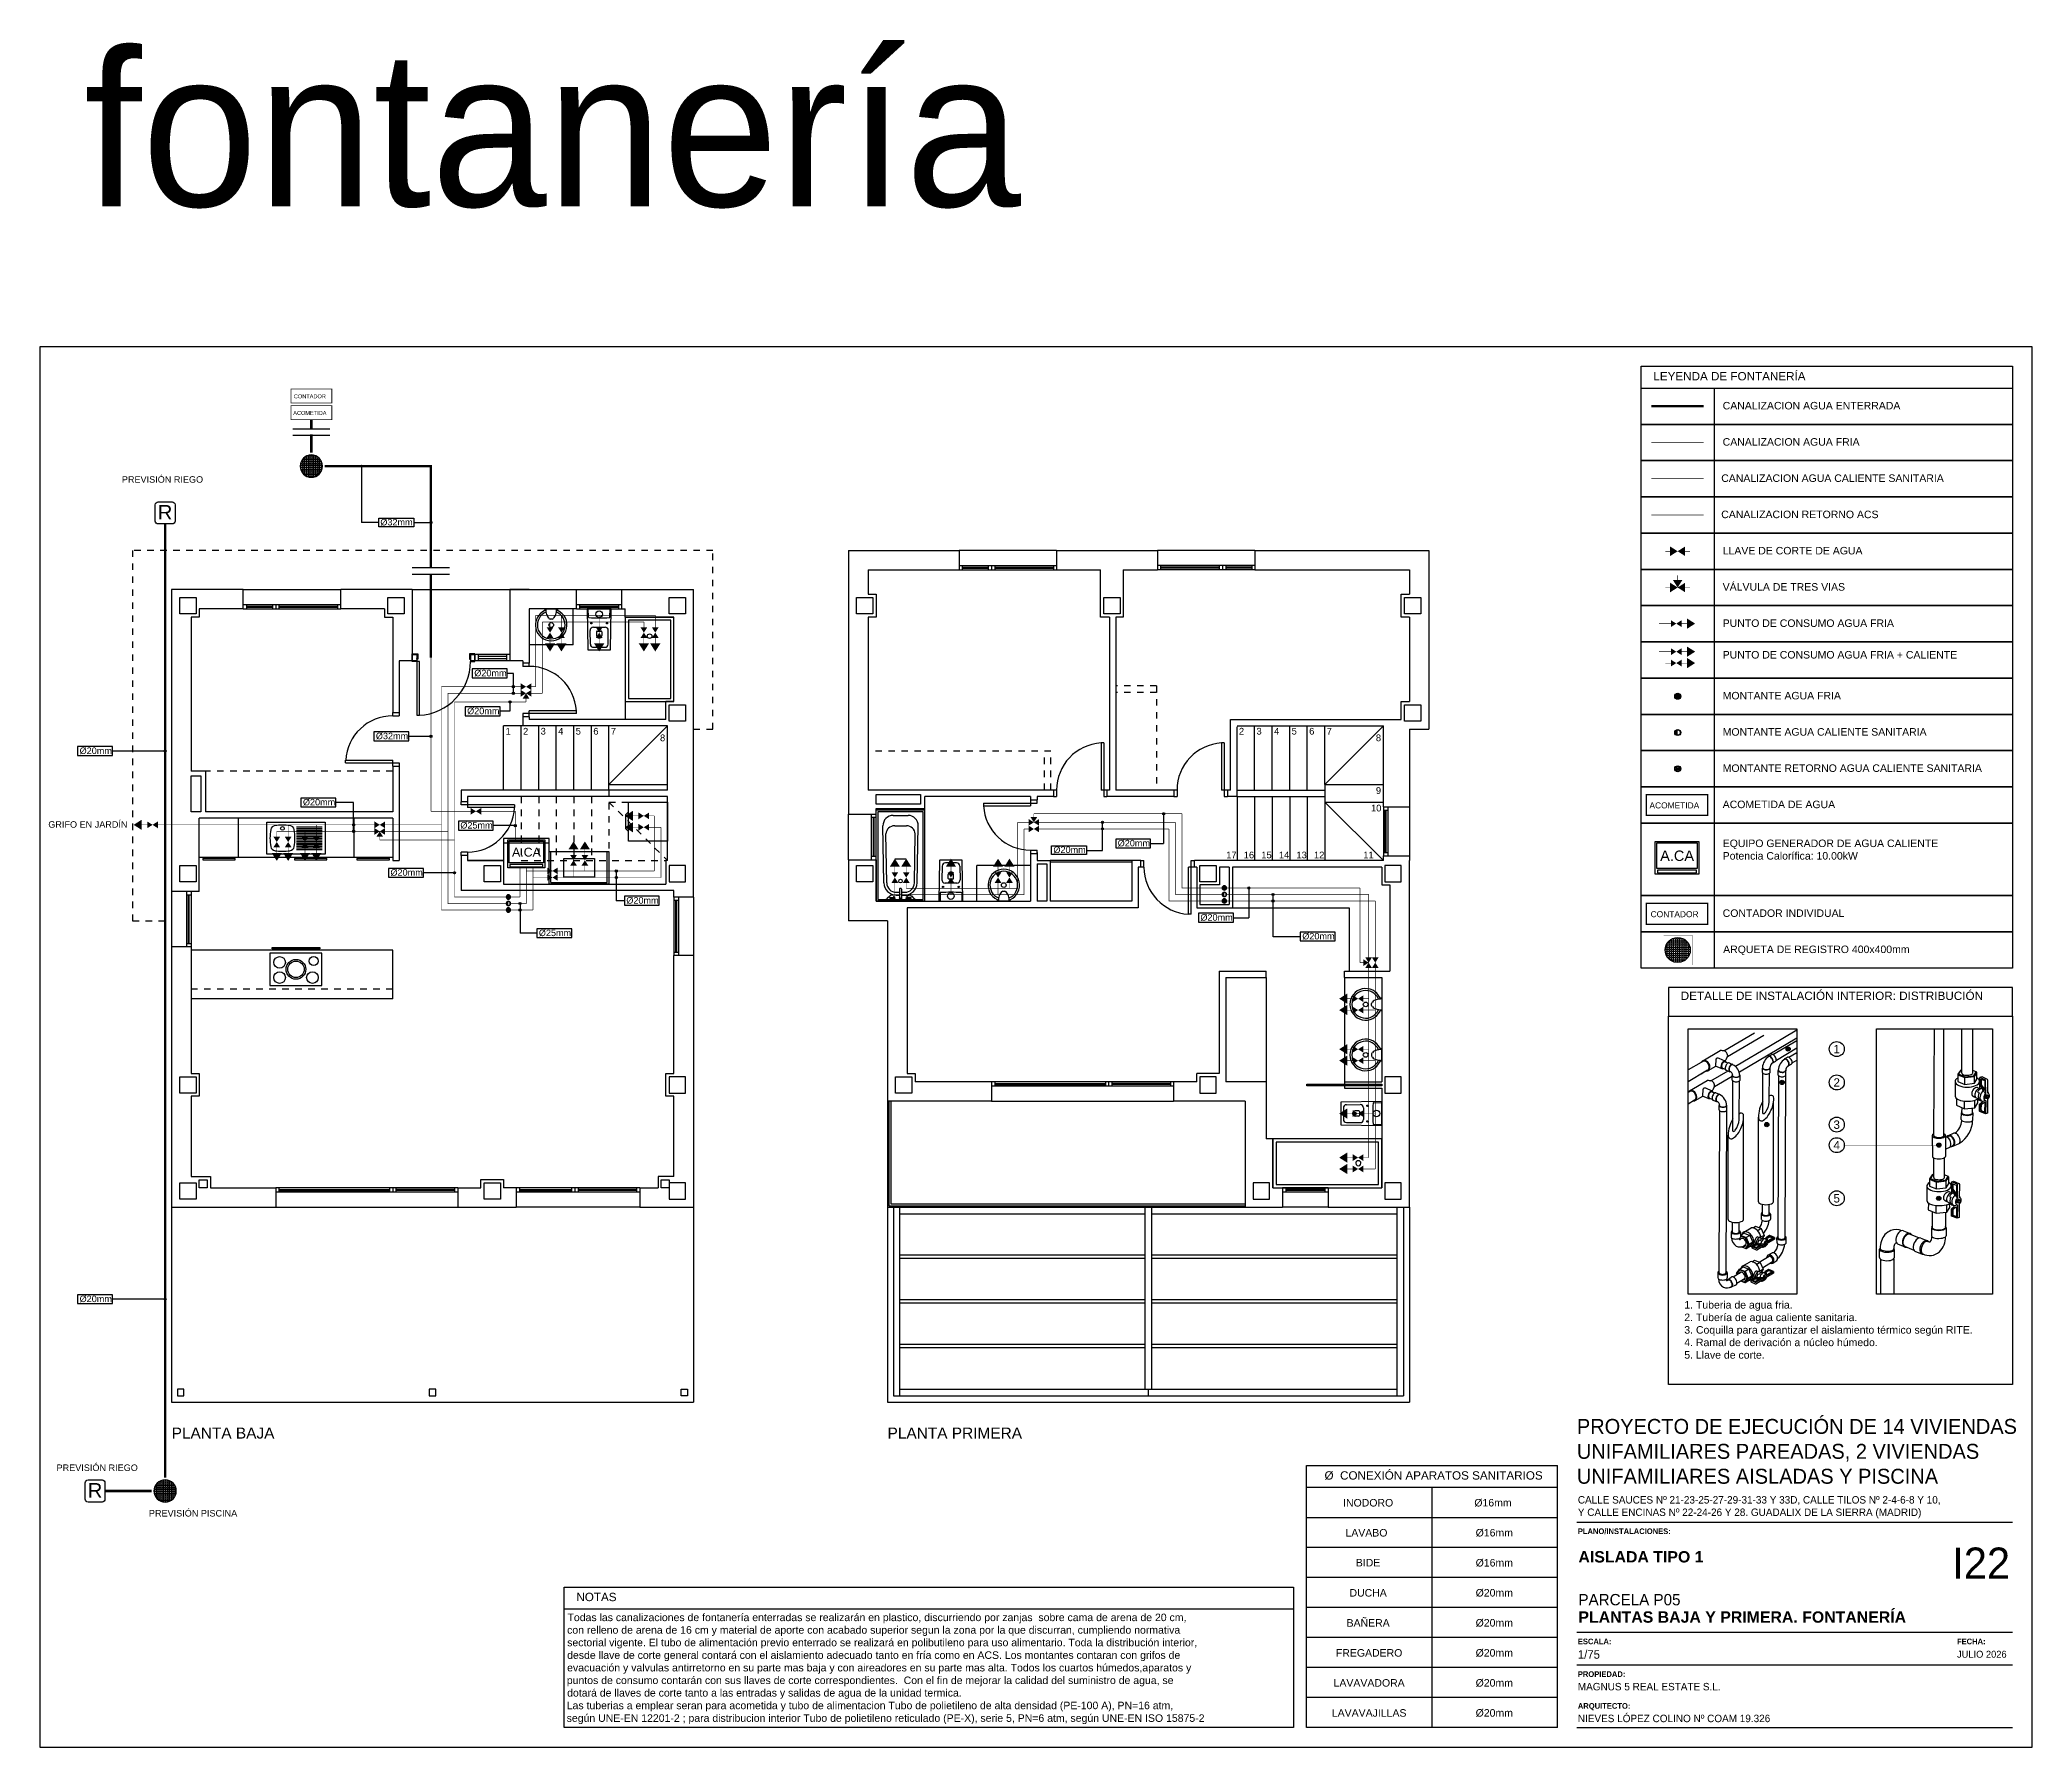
# Model space of a CAD drawing. Header units: millimetres. Extents: x 441156 to 441876, y 4514765 to 4515211.
# Drawn here: x 441363.37 to 441394.01, y 4515058.15 to 4515084.41 of the extents above; entities that cross this region are included whole.
import ezdxf
from ezdxf.enums import TextEntityAlignment as Align

# ---------------------------------------------------------------- set-up
doc = ezdxf.new("R2010")
doc.units = ezdxf.units.MM
for name, pattern in [('CONTINUA', [0]), ('DASHED', [0.75, 0.5, -0.25]), ('RAYITAS', [0.375, 0.25, -0.125])]:
    doc.linetypes.add(name, pattern=pattern)
doc.layers.add('01_cartela', color=6, linetype='Continuous', plot=False)
for name, color, linetype in [('01_cotas', 254, 'Continuous'), ('01_mono BAJA', 2, 'Continuous'), ('01_mono PRIMERA', 2, 'Continuous'), ('01_proyección', 4, 'RAYITAS'), ('01_símbolos', 120, 'Continuous'), ('01_texto cartela', 5, 'Continuous'), ('01_textos', 7, 'Continuous'), ('CALEFAC_NOTAS', 7, 'Continuous'), ('INGIN CLIMATIZACION TEXTO', 7, 'Continuous'), ('INGIN FONTANERIA ACS', 10, 'Continuous'), ('INGIN FONTANERIA AGUA FRIA', 150, 'Continuous'), ('INGIN FONTANERIA MAQUINAS', 7, 'Continuous'), ('INGIN FONTANERIA TEXTO', 7, 'Continuous'), ('INGIN SANEAMIENTO TEXTO', 7, 'Continuous'), ('INGIN TEXTO', 7, 'Continuous')]:
    doc.layers.add(name, color=color, linetype=linetype)
doc.styles.add('Century Gothic', font='', dxfattribs={"height": 2})
doc.styles.add('Century Gothic_3', font='', dxfattribs={"height": 4.5})
doc.styles.add('Century Gothic_5', font='', dxfattribs={"height": 2.5})
doc.styles.add('Century Gothic_6', font='', dxfattribs={"height": 11})
doc.styles.add('Estilo1', font='swissel.ttf')
doc.styles.add('NIEVES2', font='sanss___.ttf')
doc.styles.add('NIEVES3', font='swisseb.ttf')
doc.styles.get('Century Gothic').set_extended_font_data('Century Gothic')
doc.styles.get('Century Gothic_3').set_extended_font_data('Century Gothic')
doc.styles.get('Century Gothic_5').set_extended_font_data('Century Gothic')
doc.styles.get('Century Gothic_6').set_extended_font_data('Century Gothic')

msp = doc.modelspace()

# ---------------------------------------------------------------- texts
at = {"color": 7, "style": 'NIEVES2'}
for p in [(441365.18516399, 4515077.02939709, -0.00000053), (441364.10792104, 4515061.98835038, -0.00000053)]:
    msp.add_text('R', height=0.22312229, rotation=0.000000043, dxfattribs=at).set_placement(p)
at = {"layer": '01_cartela', "color": 3, "insert": (441364.05108569, 4515084.23718901), "char_height": 2.3928733831, "width": 70.1854420962, "attachment_point": 1, "style": 'Century Gothic_6'}
msp.add_mtext('fontanería ', dxfattribs=at)
at = {"layer": '01_texto cartela', "color": 5}
for s, insert, char_height, width, attachment_point, style in [('\\PPROYECTO DE EJECUCIÓN DE 14 VIVIENDAS UNIFAMILIARES PAREADAS, 2 VIVIENDAS UNIFAMILIARES AISLADAS Y PISCINA', (441387.00853759, 4515063.58126219), 0.23, 6.8221698289, 1, 'Century Gothic_3'), ('CALLE SAUCES Nº 21-23-25-27-29-31-33 Y 33D, CALLE TILOS Nº 2-4-6-8 Y 10, \\PY CALLE ENCINAS Nº 22-24-26 Y 28. GUADALIX DE LA SIERRA (MADRID)', (441387.02333147, 4515062.01116258), 0.114550418, 9.2468106263, 1, 'Century Gothic'), ('{\\fCentury Gothic|b1|i0|c0|p34;PLANO/INSTALACIONES: }', (441387.02333147, 4515061.51419364), 0.0870135776, 2.1171461181, 1, 'Century Gothic'), ('\\pt2.3273;PLANTAS BAJA Y PRIMERA. FONTANERÍA', (441387.03220781, 4515060.06183066), 0.1745530179, 7.0090801689, 7, 'NIEVES3'), ('\\pt2.3273;\\PPARCELA P05', (441387.03220781, 4515060.32900291), 0.1745530179, 7.0090801689, 7, 'Century Gothic_5'), ('{\\fCentury Gothic|b1|i0|c0|p34;ESCALA: }', (441387.02333147, 4515059.81981427), 0.0870135776, 2.1171461181, 1, 'Century Gothic'), ('1/75', (441387.02333147, 4515059.64118183), 0.130914763, 2.1171461181, 1, 'Century Gothic'), ('{\\fCentury Gothic|b1|i0|c0|p34;FECHA: }', (441392.85419889, 4515059.81981427), 0.0870135776, 2.1171461181, 1, 'Century Gothic'), ('JULIO 2026', (441392.85419889, 4515059.63295512), 0.106913723, 3.5043768434, 1, 'Century Gothic'), ('{\\fCentury Gothic|b1|i0|c0|p34;PROPIEDAD:}', (441387.02333147, 4515059.3171292), 0.0870135776, 0.8370923696, 1, 'Century Gothic'), ('MAGNUS 5 REAL ESTATE S.L.', (441387.02333147, 4515059.13849677), 0.114550418, 4.882308024, 1, 'Century Gothic'), ('{\\fCentury Gothic|b1|i0|c0|p34;ARQUITECTO:}', (441387.02333147, 4515058.82804393), 0.0870135776, 0.8370923696, 1, 'Century Gothic'), ('NIEVES LÓPEZ COLINO Nº COAM 19.326', (441387.02333147, 4515058.64941149), 0.114550418, 3.6515309653, 1, 'Century Gothic')]:
    msp.add_mtext(s, dxfattribs=dict(at, insert=insert, char_height=char_height, width=width, attachment_point=attachment_point, style=style))
at = {"layer": '01_texto cartela', "color": 1}
for s, insert, char_height, width, attachment_point, style in [('I22', (441393.6702835, 4515061.21993018), 0.478574677, 1.0498533469, 3, 'Century Gothic_6'), ('\\pt2.3273;AISLADA TIPO 1 ', (441387.03220781, 4515060.98781456), 0.1745530179, 7.0090801689, 7, 'NIEVES3')]:
    msp.add_mtext(s, dxfattribs=dict(at, insert=insert, char_height=char_height, width=width, attachment_point=attachment_point, style=style))
at = {"layer": '01_textos', "color": 1, "style": 'Estilo1'}
for s, height, p in [('LEYENDA DE FONTANERÍA', 0.1282612154, (441388.18524357, 4515079.16848584)), ('1', 0.12883381, (441390.95418594, 4515068.82118635)), ('2', 0.12883381, (441390.95418594, 4515068.30741553)), ('3', 0.12883381, (441390.95418594, 4515067.65901619)), ('4', 0.12883381, (441390.95418594, 4515067.34318825)), ('5', 0.12883381, (441390.95418594, 4515066.52587933)), ('NOTAS', 0.128261215, (441371.62310439, 4515060.39591717))]:
    msp.add_text(s, height=height, dxfattribs=at).set_placement(p)
at = {"layer": '01_textos', "style": 'NIEVES2'}
for s, p in [('PREVISIÓN RIEGO', (441365.25802331, 4515077.59498329, -0.00000053)), ('GRIFO EN JARDÍN', (441364.11113896, 4515072.28941036)), ('PREVISIÓN RIEGO', (441364.25377582, 4515062.39761722, -0.00000053)), ('PREVISIÓN PISCINA', (441365.72803348, 4515061.69737715, -0.00000053))]:
    msp.add_text(s, height=0.1, rotation=0.000000107, dxfattribs=at).set_placement(p, align=Align.CENTER)
for s, rotation, p in [('%%C32mm', 0.000000107, (441368.60781829, 4515076.93777309, -0.00000053)), ('%%C20mm', 359.999999893, (441370.05228539, 4515074.61803544, -0.00000053)), ('%%C20mm', 359.999999893, (441369.94282541, 4515074.03490463, -0.00000053)), ('%%C32mm', 359.999999893, (441368.53941504, 4515073.65049838, -0.00000053)), ('%%C20mm', 359.999999893, (441363.98308801, 4515073.42362097, -0.00000053)), ('%%C20mm', 359.999999893, (441367.41752217, 4515072.6326414, -0.00000053)), ('%%C25mm', 359.999999893, (441369.83821718, 4515072.27734158, -0.00000172)), ('%%C20mm', 359.999999893, (441378.95914812, 4515071.90083312, -0.00000053)), ('%%C20mm', 359.999999893, (441379.94709494, 4515072.00224502, -0.00000053)), ('%%C20mm', 359.999999893, (441368.76392051, 4515071.55193962, -0.00000172)), ('%%C20mm', 359.999999893, (441372.39064091, 4515071.12236052, -0.00000172)), ('%%C25mm', 359.999999893, (441371.04567247, 4515070.62236052, -0.00000172)), ('%%C20mm', 359.999999893, (441381.21926118, 4515070.86098088, -0.00000053)), ('%%C20mm', 359.999999893, (441382.78555804, 4515070.57187971, -0.00000053)), ('%%C20mm', 359.999999893, (441363.98308801, 4515064.99445306, -0.00000053))]:
    msp.add_text(s, height=0.1, rotation=rotation, dxfattribs=at).set_placement(p)
at = {"layer": '01_textos', "color": 5, "style": 'Estilo1'}
for s, p in [('PLANTA BAJA', (441365.3985596, 4515062.895455, -0.00000053)), ('PLANTA PRIMERA', (441376.40787, 4515062.895455, -0.00000053))]:
    msp.add_text(s, height=0.1697265748, dxfattribs=at).set_placement(p)
at = {"layer": '01_textos', "color": 1, "style": 'Estilo1'}
for s, width, gutter_width, insert, char_height, attachment_point in [('\\pi0.69412;DETALLE DE INSTALACIÓN INTERIOR: DISTRIBUCIÓN{\\H1.6691x; }', 7.8112359137, 11.875, (441387.91110528, 4515069.76930228), 0.1288338101, 1), ('\\pi1.1056;Ø  CONEXIÓN APARATOS SANITARIOS', 6.2697470602, 12.5, (441384.25233949, 4515062.32663694), 0.1282612154, 5)]:
    msp.add_mtext_dynamic_manual_height_columns(s, width=width, gutter_width=gutter_width, heights=[0], dxfattribs=dict(at, insert=insert, char_height=char_height, attachment_point=attachment_point))
at = {"layer": 'INGIN SANEAMIENTO TEXTO', "color": 5, "style": 'Estilo1'}
for s, height, p in [('CONTADOR', 0.061500974, (441367.27844281, 4515078.89309848)), ('ACOMETIDA', 0.061500974, (441367.26896531, 4515078.63704772)), ('ACOMETIDA', 0.092251461, (441388.12473708, 4515072.58612842)), ('CONTADOR', 0.092251461, (441388.14233168, 4515070.91386314)), ('con relleno de arena de 16 cm y material de aporte con acabado superior segun la zona por la que discurran, cumpliendo normativa', 0.11542964114, (441371.47976901, 4515059.8956041)), ('Todas las canalizaciones de fontanería enterradas se realizarán en plastico, discurriendo por zanjas  sobre cama de arena de 20 cm,', 0.11542964114, (441371.48606803, 4515060.08845927)), ('sectorial vigente. El tubo de alimentación previo enterrado se realizará en polibutileno para uso alimentario. Toda la distribución interior,', 0.11542964114, (441371.48110755, 4515059.70259147)), ('evacuación y valvulas antirretorno en su parte mas baja y con aireadores en su parte mas alta. Todos los cuartos húmedos,aparatos y', 0.11542964114, (441371.4801627, 4515059.31522765)), ('desde llave de corte general contará con el aislamiento adecuado tanto en fría como en ACS. Los montantes contaran con grifos de', 0.11542964114, (441371.48055639, 4515059.50824029)), ('puntos de consumo contarán con sus llaves de corte correspondientes.  Con el fin de mejorar la calidad del suministro de agua, se ', 0.11542964114, (441371.47543843, 4515059.12087647)), ('dotará de llaves de corte tanto a las entradas y salidas de agua de la unidad termica.', 0.1154296411, (441371.48055639, 4515058.92849373)), ('Las tuberias a emplear seran para acometida y tubo de alimentacion Tubo de polietileno de alta densidad (PE-100 A), PN=16 atm, ', 0.11542964114, (441371.47425736, 4515058.73414255)), ('según UNE-EN 12201-2 ; para distribucion interior Tubo de polietileno reticulado (PE-X), serie 5, PN=6 atm, según UNE-EN ISO 15875-2', 0.11542964114, (441371.47339124, 4515058.53971263))]:
    msp.add_text(s, height=height, dxfattribs=at).set_placement(p)
for s, width, gutter_width, heights, insert, char_height, attachment_point in [('CANALIZACION AGUA ENTERRADA', 4.1932229427, 12.45, [0], (441389.25076702, 4515078.83755348), 0.1154296411, 1), ('CANALIZACION AGUA FRIA', 4.1932229427, 12.45, [0], (441389.25076702, 4515078.28013172), 0.1154296411, 1), ('CANALIZACION AGUA CALIENTE SANITARIA', 4.1932229427, 12.45, [0], (441389.22847737, 4515077.72270995), 0.1154296411, 1), ('CANALIZACION RETORNO ACS', 5.4335957762, 12.45, [0], (441389.22847737, 4515077.16528819), 0.1154296411, 1), ('LLAVE DE CORTE DE AGUA', 4.1932229427, 12.45, [0], (441389.25076702, 4515076.60786643), 0.1154296411, 1), ('VÁLVULA DE TRES VIAS', 4.1932229427, 12.45, [0], (441389.25076702, 4515076.05044467), 0.1154296411, 1), ('PUNTO DE CONSUMO AGUA FRIA', 4.1932229427, 12.45, [0], (441389.25076702, 4515075.49302291), 0.1154296411, 1), ('PUNTO DE CONSUMO AGUA FRIA + CALIENTE', 5.1449270924, 12.45, [0], (441389.25076702, 4515075.00673808), 0.1154296411, 1), ('MONTANTE AGUA FRIA', 4.1932229427, 12.45, [0], (441389.25076702, 4515074.37817938), 0.1154296411, 1), ('MONTANTE AGUA CALIENTE SANITARIA', 4.1932229427, 12.45, [0], (441389.25076702, 4515073.82075762), 0.1154296411, 1), ('MONTANTE RETORNO AGUA CALIENTE SANITARIA', 5.1449270924, 12.45, [0], (441389.25076702, 4515073.26333585), 0.1154296411, 1), ('ACOMETIDA DE AGUA', 4.1932229427, 12.45, [0], (441389.25076702, 4515072.70591409), 0.1154296411, 1), ('EQUIPO GENERADOR DE AGUA CALIENTE\\PPotencia Calorífica: 10.00kW', 5.1135933893, 12.45, [0.31850464], (441389.25076702, 4515072.10728566), 0.1154296411, 1), ('CONTADOR INDIVIDUAL', 4.1932229427, 12.45, [0], (441389.25076702, 4515071.0336488), 0.1154296411, 1), ('ARQUETA DE REGISTRO 400x400mm', 4.1932229427, 12.45, [0], (441389.25779426, 4515070.47721276), 0.1154296411, 1), ('1. Tuberia de agua fria. \\P2. Tubería de agua caliente sanitaria. \\P3. Coquilla para garantizar el aislamiento térmico según RITE.\\P4. Ramal de derivación a núcleo húmedo.\\P5. Llave de corte.', 5.9930090894, 11.875, [0], (441388.6600788, 4515065.01009376), 0.1154296411, 1), ('INODORO', 2.577843577, 12.5, [0], (441383.79850679, 4515061.90813365), 0.115429641, 5), ('\\pi0.99502;Ø16mm', 2.577843577, 12.5, [0], (441385.22052362, 4515061.90750929), 0.1154296411, 5), ('LAVABO', 2.577843577, 12.5, [0], (441383.77244867, 4515061.44641382), 0.115429641, 5), ('\\pi1.0358;Ø16mm', 2.577843577, 12.5, [0], (441385.22052362, 4515061.44578945), 0.1154296411, 5), ('BIDE', 2.577843577, 12.5, [0], (441383.79725493, 4515060.98773777), 0.115429641, 5), ('\\pi1.0358;Ø16mm', 2.577843577, 12.5, [0], (441385.22052362, 4515060.98406962), 0.1154296411, 5), ('DUCHA', 2.577843577, 12.5, [0], (441383.79850679, 4515060.52297415), 0.115429641, 5), ('\\pi1.0358;Ø20mm', 2.577843577, 12.5, [0.10255159], (441385.22052362, 4515060.52234979), 0.1154296411, 5), ('BAÑERA', 2.577843577, 12.5, [0], (441383.79850679, 4515060.06125432), 0.115429641, 5), ('\\pi1.0358;Ø20mm', 2.577843577, 12.5, [0.10255159], (441385.22052362, 4515060.06062995), 0.1154296411, 5), ('FREGADERO', 2.577843577, 12.5, [0], (441383.81378873, 4515059.59953448), 0.115429641, 5), ('\\pi1.0358;Ø20mm', 2.577843577, 12.5, [0.10255159], (441385.22052362, 4515059.59891012), 0.1154296411, 5), ('LAVAVADORA', 2.577843577, 12.5, [0], (441383.81378873, 4515059.13781465), 0.115429641, 5), ('\\pi1.0358;Ø20mm', 2.577843577, 12.5, [0.10255159], (441385.22052362, 4515059.13719028), 0.1154296411, 5), ('LAVAVAJILLAS', 2.577843577, 12.5, [0], (441383.81378873, 4515058.67609482), 0.1154296411, 5), ('\\pi1.0358;Ø20mm', 2.577843577, 12.5, [0.10255159], (441385.22052362, 4515058.67547045), 0.1154296411, 5)]:
    msp.add_mtext_dynamic_manual_height_columns(s, width=width, gutter_width=gutter_width, heights=heights, dxfattribs=dict(at, insert=insert, char_height=char_height, attachment_point=attachment_point))

# ---------------------------------------------------------------- blocks, each defined once
blk = doc.blocks.new('A$C48161785')
at = {"layer": '01_mono BAJA', "color": 254, "linetype": 'CONTINUA'}
for p, q in [((1.1, 12.5), (0, 12.5)), ((0, 12.5), (0, 7.855)), ((1.1, 12.2), (1.1, 12.5)), ((1.1, 12.5), (2.6, 12.5)), ((1.1, 12.27, 0), (2.6, 12.27, 0)), ((1.15, 12.27), (1.15, 12.2)), ((1.55, 12.27, 0), (1.55, 12.2, 0)), ((1.6, 12.27, 0), (1.6, 12.2, 0)), ((1.65, 12.27, 0), (1.65, 12.2, 0)), ((2.55, 12.27, 0), (2.55, 12.2, 0)), ((3.7, 12.5), (2.6, 12.5)), ((2.6, 12.2), (2.6, 12.5)), ((3.7, 12.5), (3.7, 11.4)), ((3.7, 12.5), (5.2, 12.5)), ((5.5, 12.5), (5.2, 12.5)), ((5.2, 12.5), (5.2, 11.4)), ((5.2, 12.5), (6.225, 12.5)), ((6.225, 12.2), (6.225, 12.5)), ((6.225, 12.5), (6.925, 12.5)), ((6.225, 12.27), (6.925, 12.27)), ((6.275, 12.2), (6.275, 12.27)), ((6.875, 12.2), (6.875, 12.27)), ((6.925, 12.2), (6.925, 12.5)), ((6.925, 12.5), (8.025, 12.5)), ((8.025, 7.77, 0), (8.025, 12.5)), ((0.3, 12.075), (0.3, 9.705)), ((0.425, 12.075, 0), (0.3, 12.075, 0)), ((1.1, 12.2), (0.425, 12.2)), ((0.425, 12.2, 0), (0.425, 12.075, 0)), ((1.1, 12.2, 0), (2.6, 12.2, 0)), ((1.15, 12.242), (1.55, 12.242, 0)), ((1.15, 12.228), (1.55, 12.228, 0)), ((1.65, 12.242, 0), (2.55, 12.242, 0)), ((1.65, 12.228, 0), (2.55, 12.228, 0)), ((3.275, 12.2), (2.6, 12.2)), ((3.275, 12.2, 0), (3.275, 12.075, 0)), ((3.275, 12.075, 0), (3.4, 12.075, 0)), ((3.4, 12.075), (3.4, 10.606)), ((5.5, 12.2), (5.5, 11.366)), ((6.225, 12.2), (5.5, 12.2)), ((5.741, 12.198), (5.741, 12.183)), ((5.743, 12.2), (5.931, 12.2)), ((5.853, 12.043), (5.822, 12.043)), ((5.934, 12.198), (5.933, 12.183)), ((6.175, 11.65), (6.175, 12.2)), ((6.225, 12.2), (6.925, 12.2)), ((6.275, 12.242), (6.875, 12.242)), ((6.275, 12.228), (6.875, 12.228)), ((6.409, 12.073), (6.407, 12.2)), ((6.741, 12.073), (6.743, 12.2)), ((6.925, 12.2), (6.975, 12.2, 0)), ((6.975, 12.075, 0), (6.975, 12.2, 0)), ((6.975, 12.075, 0), (7.725, 12.075, 0)), ((7.725, 10.775, 0), (7.725, 12.075, 0)), ((6.175, 11.65), (5.5, 11.65)), ((6.439, 11.659), (6.435, 11.869)), ((6.485, 11.92), (6.665, 11.92)), ((6.535, 11.85), (6.535, 11.79)), ((6.545, 11.86), (6.605, 11.86)), ((6.615, 11.85), (6.615, 11.79)), ((6.711, 11.659), (6.715, 11.869)), ((3.7, 11.4), (3.5, 11.4)), ((3.5, 11.4), (3.5, 10.606)), ((3.71, 11.4), (3.77, 11.4)), ((3.77, 11.43), (3.77, 11.4)), ((3.785, 11.5), (3.785, 11.44)), ((4.58, 11.5), (4.58, 11.44)), ((4.595, 11.43), (4.595, 11.4)), ((4.665, 11.5), (4.665, 11.4)), ((5.2, 11.5), (4.665, 11.5)), ((5.2, 11.4), (4.665, 11.4)), ((4.715, 11.5), (4.715, 11.4)), ((5.15, 11.467), (4.715, 11.467)), ((5.15, 11.433), (4.715, 11.433)), ((5.15, 11.5), (5.15, 11.4)), ((5.4, 11.4), (5.2, 11.4)), ((5.4, 11.4), (5.4, 11.366)), ((5.5, 11.366), (5.4, 11.366)), ((5.4, 11.366), (5.4, 11.316)), ((5.5, 11.316), (5.5, 11.366)), ((6.489, 11.61), (6.661, 11.61)), ((5.5, 11.316), (5.4, 11.316)), ((6.975, 10.775, 0), (6.975, 10.5)), ((7.725, 10.775, 0), (7.6, 10.775, 0)), ((7.6, 10.5), (7.6, 10.775, 0)), ((3.4, 10.606), (3.5, 10.606)), ((3.4, 10.556), (3.4, 10.606)), ((3.4, 10.556), (3.5, 10.556)), ((3.5, 10.606), (3.5, 10.556)), ((6.224, 10.591), (5.4, 10.591)), ((5.4, 10.591), (5.4, 10.541)), ((5.4, 10.541), (5.4, 10.4)), ((5.5, 10.541), (5.4, 10.541)), ((5.5, 10.541), (5.5, 10.632)), ((6.224, 10.632), (5.5, 10.632)), ((5.5, 10.541), (5.5, 10.5)), ((7.6, 10.5), (5.5, 10.5)), ((6.224, 10.591), (6.224, 10.632)), ((5.105, 9.415), (5.105, 10.4)), ((5.4, 10.4), (5.105, 10.4)), ((5.375, 9.415), (5.375, 10.4)), ((7.625, 10.4), (5.4, 10.4)), ((5.645, 9.415), (5.645, 10.4)), ((5.915, 9.415), (5.915, 10.4)), ((6.185, 9.415), (6.185, 10.4)), ((6.455, 9.415), (6.455, 10.4)), ((6.725, 9.415), (6.725, 10.4)), ((6.725, 9.5), (7.625, 10.4)), ((7.625, 9.415), (7.625, 10.4)), ((2.676, 9.831), (2.676, 9.872)), ((2.676, 9.872), (3.4, 9.872)), ((2.676, 9.831), (3.5, 9.831)), ((3.4, 9.781), (3.4, 9.872)), ((3.5, 9.831), (3.5, 9.781)), ((0.52, 9.705), (0.3, 9.705)), ((0.52, 9.705), (0.52, 9.08)), ((3.4, 9.781), (3.4, 9.08)), ((3.4, 9.781), (3.5, 9.781)), ((3.5, 9.781), (3.5, 8.33)), ((6.725, 9.5), (7.625, 9.5)), ((7.625, 9.415, 0), (4.45, 9.415, 0)), ((4.45, 9.415, 0), (4.45, 9.235, 0)), ((4.45, 9.415, 0), (4.45, 9.235, 0)), ((4.55, 9.235, 0), (4.45, 9.235, 0)), ((4.45, 9.185, 0), (4.45, 9.235, 0)), ((7.625, 9.315, 0), (4.55, 9.315, 0)), ((4.55, 9.315, 0), (4.55, 9.235, 0)), ((4.55, 9.315, 0), (4.55, 9.235, 0)), ((4.55, 9.235, 0), (4.55, 9.144, 0)), ((7.625, 8.33), (7.625, 9.315)), ((3.4, 8.98), (0.425, 8.98)), ((0.425, 7.855), (0.425, 8.98)), ((3.4, 9.08), (0.52, 9.08)), ((1.025, 8.98), (1.025, 8.38)), ((1.462, 8.43, 0), (1.462, 8.92, 0)), ((1.462, 8.92, 0), (2.362, 8.92, 0)), ((2.362, 8.92, 0), (2.362, 8.43, 0)), ((2.8, 8.98), (2.8, 8.38)), ((3.4, 8.98), (3.4, 8.33)), ((5.274, 9.185, 0), (4.45, 9.185, 0)), ((5.274, 9.144, 0), (4.55, 9.144, 0)), ((5.274, 9.185, 0), (5.274, 9.144, 0)), ((1.921, 8.85, 0), (2.317, 8.85, 0)), ((1.921, 8.825, 0), (2.317, 8.825, 0)), ((1.921, 8.8, 0), (2.317, 8.8, 0)), ((1.921, 8.775, 0), (2.317, 8.775, 0)), ((1.921, 8.75, 0), (2.317, 8.75, 0)), ((1.921, 8.725, 0), (2.317, 8.725, 0)), ((1.921, 8.7, 0), (2.317, 8.7, 0)), ((1.921, 8.675, 0), (2.317, 8.675, 0)), ((1.921, 8.65, 0), (2.317, 8.65, 0)), ((1.921, 8.625, 0), (2.317, 8.625, 0)), ((1.921, 8.6, 0), (2.317, 8.6, 0)), ((5.805, 8.6, 0), (5.105, 8.6, 0)), ((3.4, 8.38), (0.425, 8.38)), ((2.362, 8.43, 0), (1.462, 8.43, 0)), ((1.921, 8.575, 0), (2.317, 8.575, 0)), ((1.921, 8.55, 0), (2.317, 8.55, 0)), ((1.921, 8.525, 0), (2.317, 8.525, 0)), ((1.921, 8.5, 0), (2.317, 8.5, 0)), ((3.4, 8.33), (3.5, 8.33)), ((4.45, 8.41, 0), (4.45, 8.46, 0)), ((4.55, 8.46, 0), (4.45, 8.46, 0)), ((4.45, 8.41, 0), (4.45, 7.87, 0)), ((4.55, 8.41, 0), (4.45, 8.41, 0)), ((4.55, 8.46, 0), (4.55, 8.41, 0)), ((4.55, 8.41, 0), (4.55, 8.33, 0)), ((5.105, 8.33), (4.55, 8.33)), ((4.55, 8.33), (5.105, 8.33)), ((5.105, 8.33), (5.105, 7.97, 0)), ((5.83, 7.995, 0), (5.83, 8.47, 0)), ((6.7, 7.995, 0), (6.7, 8.47, 0)), ((7.625, 8.33), (7.6, 8.33)), ((7.625, 8.33), (7.6, 8.33)), ((7.6, 8.33), (7.6, 7.97)), ((5.105, 7.97, 0), (7.6, 7.97, 0)), ((5.83, 7.995, 0), (6.7, 7.995, 0)), ((0.425, 7.855), (0, 7.855)), ((0, 7.855), (0, 7.005)), ((0.23, 7.855), (0.23, 7.005)), ((0.23, 7.805), (0.3, 7.805)), ((0.258, 7.055), (0.258, 7.805)), ((0.272, 7.055), (0.272, 7.805)), ((0.3, 7.855), (0.3, 7.005)), ((7.725, 7.87, 0), (4.45, 7.87, 0)), ((7.725, 7.77, 0), (7.725, 7.87)), ((8.025, 7.77, 0), (7.725, 7.77, 0)), ((7.725, 7.77, 0), (7.725, 6.87, 0)), ((7.725, 7.72, 0), (7.795, 7.72, 0)), ((7.753, 6.92, 0), (7.753, 7.72, 0)), ((7.767, 6.92, 0), (7.767, 7.72, 0)), ((7.795, 7.77, 0), (7.795, 6.87, 0)), ((8.025, 7.77, 0), (8.025, 6.87, 0)), ((0.23, 7.055), (0.3, 7.055)), ((0.3, 7.005), (0, 7.005)), ((0, 7.005), (0, 3)), ((0.3, 7.005), (0.3, 5.055)), ((3.4, 6.955), (0.3, 6.955)), ((3.4, 6.205), (3.4, 6.955)), ((7.725, 6.92, 0), (7.795, 6.92, 0)), ((8.025, 6.87, 0), (7.725, 6.87, 0)), ((7.725, 5.055), (7.725, 6.87, 0)), ((8.025, 6.87, 0), (8.025, 3, 0)), ((3.4, 6.205), (0.3, 6.205)), ((7.6, 4.705), (7.6, 5.055)), ((7.6, 5.055), (7.725, 5.055)), ((0.3, 4.705), (0.3, 3.47)), ((7.725, 4.705), (7.6, 4.705)), ((7.725, 3.47), (7.725, 4.705)), ((0.3, 3.47), (0.595, 3.47)), ((0.595, 3.47), (0.595, 3.3)), ((7.725, 3.47), (7.48, 3.47)), ((7.48, 3.47), (7.48, 3.3, 0)), ((0.595, 3.3), (1.6, 3.3, 0)), ((1.6, 3.3, 0), (1.6, 3, 0)), ((4.4, 3.3, 0), (1.6, 3.3, 0)), ((4.4, 3.23, 0), (1.6, 3.23, 0)), ((1.65, 3.3, 0), (1.65, 3.23, 0)), ((1.65, 3.272, 0), (3.35, 3.272, 0)), ((1.65, 3.258, 0), (3.35, 3.258, 0)), ((3.35, 3.3, 0), (3.35, 3.23, 0)), ((3.4, 3.3, 0), (3.4, 3.23, 0)), ((3.45, 3.3, 0), (3.45, 3.23, 0)), ((4.35, 3.272, 0), (3.45, 3.272, 0)), ((4.35, 3.258, 0), (3.45, 3.258, 0)), ((4.35, 3.3, 0), (4.35, 3.23, 0)), ((4.4, 3.3, 0), (4.755, 3.3, 0)), ((4.4, 3.3, 0), (4.4, 3, 0)), ((5.3, 3.3, 0), (5.105, 3.3, 0)), ((7.2, 3.3, 0), (5.3, 3.3, 0)), ((5.3, 3.3, 0), (5.3, 3, 0)), ((7.2, 3.23, 0), (5.3, 3.23, 0)), ((5.35, 3.3, 0), (5.35, 3.23, 0)), ((5.35, 3.272, 0), (6.15, 3.272, 0)), ((5.35, 3.258, 0), (6.15, 3.258, 0)), ((6.15, 3.3, 0), (6.15, 3.23, 0)), ((6.2, 3.3, 0), (6.2, 3.23, 0)), ((6.25, 3.3, 0), (6.25, 3.23, 0)), ((7.15, 3.272, 0), (6.25, 3.272, 0)), ((7.15, 3.258, 0), (6.25, 3.258, 0)), ((7.15, 3.3, 0), (7.15, 3.23, 0)), ((7.2, 3.3, 0), (7.48, 3.3, 0)), ((7.2, 3.3, 0), (7.48, 3.3, 0)), ((7.2, 3.3, 0), (7.2, 3, 0)), ((0, 3), (1.6, 3)), ((0, 3), (0, 0)), ((0, 3), (1.6, 3, 0)), ((1.6, 3, 0), (4.4, 3, 0)), ((4.4, 3, 0), (5.3, 3, 0)), ((7.2, 3, 0), (5.3, 3, 0)), ((7.2, 3, 0), (8.025, 3)), ((8.025, 3), (8.025, 0)), ((0, 0, 0), (8.025, 0))]:
    blk.add_line(p, q, dxfattribs=at)
for points in [[(0.375, 12.125), (0.125, 12.125), (0.125, 12.375), (0.375, 12.375), (0.375, 12.125)], [(3.575, 12.125), (3.325, 12.125), (3.325, 12.375), (3.575, 12.375), (3.575, 12.125)], [(7.65, 12.375), (7.9, 12.375), (7.9, 12.125), (7.65, 12.125), (7.65, 12.375)], [(3.785, 11.51), (3.785, 11.5), (3.7, 11.5), (3.7, 11.51)], [(3.77, 11.4), (3.7, 11.4), (3.7, 11.5), (3.77, 11.5)], [(3.77, 11.4), (3.77, 11.39), (3.7, 11.39), (3.7, 11.4)], [(3.785, 11.44), (3.785, 11.43), (3.77, 11.43), (3.77, 11.44)], [(3.77, 11.39), (3.77, 10.565), (3.81, 10.565), (3.81, 11.39)], [(4.58, 11.51), (4.58, 11.5), (4.665, 11.5), (4.665, 11.51)], [(4.58, 11.44), (4.58, 11.43), (4.595, 11.43), (4.595, 11.44)], [(4.595, 11.4), (4.595, 11.39), (4.665, 11.39), (4.665, 11.4)], [(7.65, 10.725), (7.9, 10.725), (7.9, 10.475), (7.65, 10.475), (7.65, 10.725)], [(0.3, 9.635), (0.45, 9.635), (0.45, 9.08), (0.3, 9.08)], [(0.478, 8.36), (0.478, 8.34), (0.978, 8.34), (0.978, 8.36)], [(2.85, 8.36), (2.85, 8.34), (3.35, 8.34), (3.35, 8.36)], [(0.375, 8.005), (0.125, 8.005), (0.125, 8.255), (0.375, 8.255), (0.375, 8.005)], [(5.055, 8.005), (4.805, 8.005), (4.805, 8.255), (5.055, 8.255), (5.055, 8.005)], [(7.65, 8.005), (7.9, 8.005), (7.9, 8.255), (7.65, 8.255), (7.65, 8.005)], [(0.375, 4.755), (0.125, 4.755), (0.125, 5.005), (0.375, 5.005), (0.375, 4.755)], [(7.65, 4.755), (7.9, 4.755), (7.9, 5.005), (7.65, 5.005), (7.65, 4.755)], [(0.375, 3.125), (0.125, 3.125), (0.125, 3.375), (0.375, 3.375), (0.375, 3.125)], [(0.425, 3.42), (0.545, 3.42), (0.545, 3.3), (0.425, 3.3)], [(5.055, 3.125), (4.805, 3.125), (4.805, 3.375), (5.055, 3.375), (5.055, 3.125)], [(7.53, 3.42), (7.65, 3.42), (7.65, 3.3), (7.53, 3.3)], [(7.65, 3.125), (7.9, 3.125), (7.9, 3.375), (7.65, 3.375), (7.65, 3.125)], [(7.835, 0.2), (7.935, 0.2), (7.935, 0.1), (7.835, 0.1)]]:
    blk.add_lwpolyline(points, close=True, dxfattribs=at)
at = {"layer": '01_mono BAJA', "color": 254, "linetype": 'CONTINUA', "flags": 128}
blk.add_lwpolyline([(6.394, 12.2, 0.414214), (6.39, 12.196), (6.39, 12.195), (6.4, 11.574, 0.436396), (6.404, 11.57), (6.746, 11.57, 0.436396), (6.75, 11.574), (6.76, 12.195), (6.76, 12.196, 0.414214), (6.756, 12.2)], format="xyb", close=True, dxfattribs=at)
at = {"layer": '01_mono BAJA', "color": 254, "linetype": 'CONTINUA', "elevation": 0}
for points in [[(7.725, 12.075), (6.975, 12.075), (6.975, 10.775), (7.725, 10.775)], [(7.675, 12.025), (7.025, 12.025), (7.025, 10.825), (7.675, 10.825)], [(7.025, 9.23), (7.625, 9.23), (7.625, 8.63), (7.025, 8.63)], [(5.105, 8.67), (5.105, 7.97), (5.805, 7.97), (5.805, 8.67)], [(1.887, 8.36), (1.887, 8.34), (2.387, 8.34), (2.387, 8.36)], [(5.805, 8.47), (6.725, 8.47), (6.725, 7.97), (5.805, 7.97)], [(6.029, 8.363), (6.501, 8.363), (6.501, 8.077), (6.029, 8.077)], [(1.512, 6.408), (2.312, 6.408), (2.312, 6.908), (1.512, 6.908)], [(2.28, 6.975), (1.545, 6.975), (1.545, 6.995), (2.28, 6.995)], [(0.19, 0.2), (0.09, 0.2), (0.09, 0.1), (0.19, 0.1)], [(4.062, 0.2), (3.962, 0.2), (3.962, 0.1), (4.062, 0.1)]]:
    blk.add_lwpolyline(points, close=True, dxfattribs=at)
at = {"layer": '01_mono BAJA', "color": 254, "linetype": 'CONTINUA'}
for points in [[(4.595, 11.5), (4.595, 11.4)], [(4.665, 11.4), (4.665, 11.5)], [(0.3, 5.055), (0.425, 5.055), (0.425, 4.705), (0.3, 4.705)], [(4.755, 3.3), (4.755, 3.425), (5.105, 3.425), (5.105, 3.3)]]:
    blk.add_lwpolyline(points, dxfattribs=at)
at = {"layer": '01_mono BAJA', "color": 254, "linetype": 'CONTINUA', "elevation": 0}
blk.add_lwpolyline([(7.025, 8.78), (6.985, 8.82), (6.985, 9.04), (7.025, 9.08)], dxfattribs=at)
at = {"layer": '01_mono BAJA', "color": 254, "linetype": 'CONTINUA'}
for centre, radius in [((5.837, 11.953), 0.036), ((6.455, 11.98), 0.01), ((6.575, 12.12), 0.051), ((6.695, 11.98), 0.01), ((7.35, 11.781, 0), 0.035), ((1.704, 8.825, 0), 0.0275), ((1.66, 6.765, 0), 0.089), ((1.912, 6.658, 0), 0.152), ((1.912, 6.658, 0), 0.127), ((2.185, 6.785, 0), 0.0693), ((1.66, 6.531, 0), 0.089), ((2.165, 6.531, 0), 0.089)]:
    blk.add_circle(centre, radius, dxfattribs=at)
for centre, radius, start, end in [((5.837, 11.953), 0.243, 114.8749, 65.1251), ((5.837, 11.953), 0.213, 112.0656, 68.0564), ((5.729, 12.184), 0.0128, 300.5291, 356.214), ((5.743, 12.197), 0.0027, 90, 173.3159), ((6.033, 12.197), 0.279, 179.383, 196.8165), ((5.903, 12.158), 0.143, 196.8165, 225.6956), ((5.837, 12.091), 0.0498, 225.6956, 252.5904), ((5.837, 12.091), 0.0498, 287.9532, 314.3044), ((5.772, 12.158), 0.143, 314.3044, 343.1835), ((5.642, 12.197), 0.279, 343.1835, 0.617), ((5.931, 12.197), 0.0027, 6.6841, 90), ((5.946, 12.184), 0.0128, 183.786, 239.4709), ((6.416, 12.073), 0.007, 180.924, 266.9359), ((6.575, 15.044), 2.982, 266.9359, 273.0641), ((6.734, 12.073), 0.007, 273.0641, 359.076), ((6.485, 11.87), 0.05, 90, 180.924), ((6.489, 11.66), 0.05, 180.924, 270), ((6.545, 11.85), 0.01, 90, 180), ((6.575, 11.79), 0.04, 180, 0), ((6.605, 11.85), 0.01, 0, 90), ((6.661, 11.66), 0.05, 270, 359.076), ((6.665, 11.87), 0.05, 359.076, 90), ((3.768, 11.391), 0.827, 272.8856, 359.9505), ((5.5, 10.591), 0.725, 3.2758, 90), ((3.4, 9.831), 0.725, 90, 176.7242), ((4.55, 9.185, 0), 0.725, 270, 356.7242), ((2.262, 8.675, 0), 0.75, 169.8852, 190.1148), ((1.598, 8.794, 0), 0.075, 99.0787, 169.8852), ((1.704, 8.127, 0), 0.75, 80.9213, 99.0787), ((1.811, 8.794, 0), 0.075, 10.1148, 80.9213), ((1.146, 8.675, 0), 0.75, 349.8852, 10.1148), ((1.598, 8.557, 0), 0.075, 190.1148, 260.9213), ((1.704, 9.223, 0), 0.75, 260.9213, 279.0787), ((1.811, 8.557, 0), 0.075, 279.0787, 349.8852)]:
    blk.add_arc(centre, radius, start, end, dxfattribs=at)
at = {"layer": '01_proyección', "color": 120, "ltscale": 0.25}
for p, q in [((3.4, 9.705), (0.52, 9.705)), ((5.375, 9.315), (5.375, 8.33)), ((5.645, 9.315), (5.645, 8.33)), ((5.915, 9.315), (5.915, 8.33)), ((6.185, 9.315), (6.185, 8.33)), ((6.455, 9.315), (6.455, 8.33)), ((6.725, 9.415), (6.725, 8.33)), ((6.725, 9.23), (7.625, 9.23)), ((6.725, 9.23), (7.625, 8.33)), ((5.375, 8.33), (7.6, 8.33)), ((3.4, 6.355), (0.3, 6.355))]:
    blk.add_line(p, q, dxfattribs=at)
at = {"layer": '01_proyección', "color": 120, "ltscale": 0.25, "elevation": 0}
blk.add_lwpolyline([(8.025, 10.35), (8.325, 10.35), (8.325, 13.1), (-0.6, 13.1), (-0.6, 7.405), (0, 7.405)], dxfattribs=at)
at = {"layer": '01_mono BAJA', "color": 254, "linetype": 'CONTINUA', "style": 'NIEVES2'}
for s, p in [('1', (5.174, 10.268)), ('2', (5.444, 10.268)), ('3', (5.714, 10.268)), ('4', (5.984, 10.268)), ('5', (6.254, 10.268)), ('6', (6.524, 10.268)), ('7', (6.794, 10.268)), ('8', (7.55, 10.166))]:
    blk.add_text(s, height=0.103, dxfattribs=at).set_placement(p, align=Align.CENTER)
blk = doc.blocks.new('A$C07944EAF')
at = {"layer": '01_mono PRIMERA', "color": 254}
for p, q in [((1.407, 13.1), (1.407, 9.043)), ((1.407, 13.1), (3.107, 13.1)), ((3.107, 13.1, 0), (3.107, 12.8, 0)), ((4.607, 13.1, 0), (3.107, 13.1, 0)), ((3.107, 12.87, 0), (4.607, 12.87, 0)), ((3.157, 12.87, 0), (3.157, 12.8, 0)), ((3.557, 12.87, 0), (3.557, 12.8, 0)), ((3.607, 12.87, 0), (3.607, 12.8, 0)), ((3.657, 12.87, 0), (3.657, 12.8, 0)), ((4.557, 12.87, 0), (4.557, 12.8, 0)), ((4.607, 13.1, 0), (4.607, 12.8, 0)), ((4.607, 13.1), (6.157, 13.1, 0)), ((6.157, 13.1, 0), (6.157, 12.8, 0)), ((7.657, 13.1, 0), (6.157, 13.1, 0)), ((7.657, 12.87, 0), (6.157, 12.87, 0)), ((6.207, 12.87, 0), (6.207, 12.8, 0)), ((7.107, 12.87, 0), (7.107, 12.8, 0)), ((7.157, 12.87, 0), (7.157, 12.8, 0)), ((7.207, 12.87, 0), (7.207, 12.8, 0)), ((7.607, 12.87, 0), (7.607, 12.8, 0)), ((7.657, 13.1, 0), (10.332, 13.1)), ((7.657, 13.1, 0), (7.657, 12.8, 0)), ((10.332, 13.1, 0), (10.332, 10.35, 0)), ((1.707, 12.8, 0), (1.707, 12.425, 0)), ((1.707, 12.8, 0), (3.107, 12.8)), ((3.107, 12.8, 0), (4.607, 12.8, 0)), ((3.157, 12.842, 0), (3.557, 12.842, 0)), ((3.157, 12.828, 0), (3.557, 12.828, 0)), ((3.657, 12.842, 0), (4.557, 12.842, 0)), ((3.657, 12.828, 0), (4.557, 12.828, 0)), ((4.607, 12.8), (5.282, 12.8)), ((5.632, 12.8), (6.157, 12.8, 0)), ((7.657, 12.8, 0), (6.157, 12.8, 0)), ((7.107, 12.842, 0), (6.207, 12.842, 0)), ((7.107, 12.828, 0), (6.207, 12.828, 0)), ((7.607, 12.842, 0), (7.207, 12.842, 0)), ((7.607, 12.828, 0), (7.207, 12.828, 0)), ((7.657, 12.8, 0), (10.032, 12.8)), ((10.032, 12.8, 0), (10.032, 12.425, 0)), ((1.707, 12.075), (1.707, 9.415)), ((5.42, 12.075, 0), (5.42, 9.415, 0)), ((5.52, 12.075, 0), (5.52, 9.415, 0)), ((10.032, 12.075, 0), (10.032, 10.775, 0)), ((7.282, 10.5), (9.907, 10.5)), ((7.282, 9.415), (7.282, 10.5)), ((5.332, 10.139, 0), (5.291, 10.139, 0)), ((5.291, 10.139, 0), (5.291, 9.415, 0)), ((5.332, 10.139, 0), (5.332, 9.315, 0)), ((7.184, 10.139), (7.142, 10.139)), ((7.142, 10.139), (7.142, 9.415)), ((7.184, 10.139), (7.184, 9.315)), ((7.382, 10.4), (9.632, 10.4)), ((7.382, 9.315), (7.382, 10.385)), ((7.652, 9.415), (7.652, 10.4)), ((7.922, 9.415), (7.922, 10.4)), ((8.192, 9.415), (8.192, 10.4)), ((8.462, 9.415), (8.462, 10.4)), ((8.732, 9.5), (8.732, 10.4)), ((8.732, 9.5), (9.632, 10.4)), ((9.632, 9.155), (9.632, 10.4)), ((10.032, 10.35, 0), (10.332, 10.35, 0)), ((10.032, 10.35, 0), (10.032, 9.155, 0)), ((8.732, 9.5), (8.732, 8.33)), ((8.732, 9.5), (9.632, 9.5)), ((4.557, 9.415), (1.707, 9.415)), ((4.207, 9.315), (2.582, 9.315)), ((2.582, 9.13, 0), (2.582, 9.315, 0)), ((3.483, 9.215), (3.483, 9.174)), ((3.483, 9.215), (4.307, 9.215)), ((4.207, 9.315), (4.207, 9.265)), ((4.207, 9.265), (4.307, 9.265)), ((4.207, 9.265), (4.207, 9.174)), ((4.557, 9.315, 0), (4.307, 9.315, 0)), ((4.307, 9.315), (4.307, 9.265)), ((4.307, 9.215), (4.307, 9.265)), ((4.557, 9.415, 0), (4.557, 9.315, 0)), ((4.607, 9.415, 0), (4.557, 9.415, 0)), ((4.557, 9.315, 0), (4.607, 9.315, 0)), ((4.607, 9.415, 0), (4.607, 9.315, 0)), ((5.382, 9.415, 0), (5.291, 9.415, 0)), ((5.332, 9.315, 0), (5.382, 9.315, 0)), ((5.42, 9.415), (5.382, 9.415)), ((5.42, 9.415, 0), (5.382, 9.415, 0)), ((5.382, 9.415, 0), (5.382, 9.315, 0)), ((6.409, 9.315), (5.382, 9.315, 0)), ((6.409, 9.415), (5.52, 9.415)), ((6.409, 9.415), (6.409, 9.315)), ((6.459, 9.415), (6.409, 9.415)), ((6.409, 9.315), (6.459, 9.315)), ((6.459, 9.415), (6.459, 9.315)), ((7.234, 9.415), (7.142, 9.415)), ((7.184, 9.315), (7.234, 9.315)), ((7.282, 9.415), (7.234, 9.415)), ((7.234, 9.415), (7.234, 9.315)), ((7.382, 9.315), (7.234, 9.315)), ((7.382, 9.415), (8.732, 9.415)), ((7.382, 9.315), (7.382, 8.33)), ((7.382, 9.315), (8.732, 9.315)), ((7.652, 9.315), (7.652, 8.33)), ((7.922, 9.315), (7.922, 8.33)), ((8.192, 9.315), (8.192, 8.33)), ((8.462, 9.315), (8.462, 8.33)), ((8.732, 9.315), (8.732, 9.23)), ((8.732, 9.23), (9.632, 9.23)), ((8.732, 9.23), (9.632, 8.33)), ((1.407, 8.343, 0), (1.407, 9.043, 0)), ((1.407, 9.043, 0), (1.832, 9.043, 0)), ((1.762, 8.343, 0), (1.762, 9.043, 0)), ((1.832, 8.993, 0), (1.762, 8.993, 0)), ((1.832, 8.993, 0), (1.762, 8.993, 0)), ((1.79, 8.393, 0), (1.79, 8.993, 0)), ((1.804, 8.393, 0), (1.804, 8.993, 0)), ((1.832, 9.043, 0), (1.832, 9.13)), ((1.832, 9.13), (2.582, 9.13, 0)), ((1.832, 7.705), (1.832, 9.105)), ((2.582, 9.105), (1.832, 9.105)), ((1.832, 8.343, 0), (1.832, 9.043, 0)), ((2.556, 9.079), (1.858, 9.079)), ((1.858, 9.079), (1.858, 7.731)), ((2.093, 9.025), (2.322, 9.025)), ((2.556, 7.731), (2.556, 9.079)), ((2.582, 9.105, 0), (2.582, 9.13, 0)), ((2.582, 7.705), (2.582, 9.105)), ((3.483, 9.174), (4.207, 9.174)), ((9.632, 9.155), (9.632, 8.405)), ((9.632, 9.155), (10.032, 9.155)), ((9.632, 9.105), (9.702, 9.105)), ((9.66, 8.455), (9.66, 9.105)), ((9.674, 8.455), (9.674, 9.105)), ((9.702, 9.155), (9.702, 8.405)), ((10.032, 9.155), (10.032, 8.405)), ((1.952, 7.987), (1.937, 8.867)), ((1.994, 7.988), (1.982, 8.74)), ((2.117, 8.865), (2.298, 8.865)), ((2.421, 7.988), (2.433, 8.74)), ((2.463, 7.987), (2.477, 8.867)), ((1.407, 8.343), (1.407, 7.405)), ((1.407, 8.343, 0), (1.832, 8.343, 0)), ((1.832, 8.393, 0), (1.762, 8.393, 0)), ((1.832, 8.343), (1.832, 7.705)), ((3.069, 8.295), (2.896, 8.295)), ((4.207, 8.49), (4.207, 8.44)), ((4.207, 8.49), (4.307, 8.49)), ((4.207, 8.455), (4.207, 7.705)), ((4.207, 8.44), (4.307, 8.44)), ((4.307, 8.44), (4.307, 8.49)), ((4.307, 8.455), (4.307, 8.33)), ((4.307, 8.33), (4.507, 8.33)), ((4.307, 8.28), (4.307, 7.705)), ((4.307, 8.28), (4.307, 7.705)), ((4.307, 8.28), (4.457, 8.28)), ((4.457, 8.28), (4.457, 7.705)), ((5.762, 8.33), (4.507, 8.33)), ((4.507, 8.33), (4.507, 7.705)), ((5.762, 8.305), (4.507, 8.305)), ((5.901, 8.33), (5.762, 8.33)), ((5.762, 8.33, 0), (5.762, 7.705)), ((5.901, 8.23, 0), (5.901, 8.33, 0)), ((5.901, 8.33, 0), (5.951, 8.33, 0)), ((5.951, 8.23, 0), (5.951, 8.33, 0)), ((6.676, 7.506, 0), (6.676, 8.33, 0)), ((6.676, 8.33, 0), (6.726, 8.33, 0)), ((9.632, 8.33), (6.726, 8.33)), ((6.726, 8.23, 0), (6.726, 8.33, 0)), ((9.632, 8.455), (9.702, 8.455)), ((9.632, 8.405), (10.032, 8.405)), ((9.632, 8.33), (9.632, 8.405)), ((10.032, 8.405, 0), (10.032, 8.33, 0)), ((10.032, 3), (10.032, 8.33)), ((2.846, 8.246), (2.843, 8.036)), ((3.072, 7.985), (2.893, 7.985)), ((2.942, 8.055), (2.942, 8.115)), ((3.012, 8.045), (2.952, 8.045)), ((3.022, 8.055), (3.022, 8.115)), ((3.119, 8.246), (3.122, 8.036)), ((4.207, 8.255), (3.382, 8.255)), ((3.382, 7.705, 0), (3.382, 8.255)), ((5.901, 8.23, 0), (5.862, 8.23, 0)), ((5.862, 8.23, 0), (5.862, 7.605)), ((5.951, 8.23, 0), (5.901, 8.23, 0)), ((6.726, 8.23, 0), (6.635, 8.23, 0)), ((6.635, 7.506, 0), (6.635, 8.23, 0)), ((6.762, 8.23, 0), (6.726, 8.23, 0)), ((6.762, 8.23, 0), (6.762, 7.605)), ((7.262, 8.23), (7.112, 8.23)), ((7.112, 8.23, 0), (7.112, 7.955, 0)), ((7.262, 8.23), (7.262, 7.655)), ((9.607, 8.23), (7.312, 8.23)), ((7.312, 8.23), (7.312, 7.605)), ((1.832, 7.705), (4.207, 7.705)), ((2.582, 7.705), (1.832, 7.705)), ((1.858, 7.731), (2.556, 7.731)), ((2.041, 7.785), (2.001, 7.746)), ((2.041, 7.763), (2.107, 7.763)), ((2.041, 7.763), (2.041, 7.748)), ((2.041, 7.748), (2.107, 7.748)), ((2.142, 7.8), (2.076, 7.8)), ((2.142, 7.842), (2.194, 7.842)), ((2.142, 7.8), (2.194, 7.8)), ((2.194, 7.755), (2.194, 7.893)), ((2.22, 7.893), (2.22, 7.755)), ((2.22, 7.842), (2.273, 7.842)), ((2.22, 7.8), (2.273, 7.8)), ((2.273, 7.8), (2.339, 7.8)), ((2.373, 7.763), (2.307, 7.763)), ((2.307, 7.748), (2.373, 7.748)), ((2.373, 7.748), (2.373, 7.763)), ((2.374, 7.786), (2.414, 7.746)), ((2.816, 7.832), (2.814, 7.705)), ((3.148, 7.832), (3.15, 7.705)), ((3.698, 7.707), (3.699, 7.722)), ((3.889, 7.705), (3.701, 7.705)), ((3.78, 7.862), (3.81, 7.862)), ((3.891, 7.707), (3.891, 7.722)), ((4.457, 7.705), (4.307, 7.705)), ((5.762, 7.705), (4.507, 7.705)), ((7.112, 7.955), (6.812, 7.955)), ((6.812, 7.955), (6.812, 7.655)), ((9.732, 7.955), (9.732, 6.63)), ((2.007, 7.405), (1.407, 7.405)), ((2.007, 7.405), (2.007, 4.63)), ((2.307, 7.605), (2.307, 5.055)), ((5.862, 7.605), (2.307, 7.605)), ((6.676, 7.506, 0), (6.635, 7.506, 0)), ((6.762, 7.605), (7.312, 7.605)), ((6.812, 7.655), (7.262, 7.655)), ((7.312, 7.605), (9.107, 7.605, 0)), ((9.107, 7.605, 0), (9.107, 6.63)), ((7.107, 6.63, 0), (7.832, 6.63)), ((7.107, 6.63), (7.107, 5.055)), ((7.207, 6.53), (7.207, 4.93)), ((7.207, 6.53, 0), (7.832, 6.53)), ((7.832, 6.53, 0), (7.832, 6.63)), ((7.832, 6.53), (7.832, 4.93)), ((9.032, 6.63), (9.732, 6.63, 0)), ((9.032, 6.53), (9.032, 6.63)), ((9.032, 6.53), (9.607, 6.53, 0)), ((9.032, 6.53), (9.032, 4.93)), ((9.607, 6.53), (9.607, 4.93)), ((9.451, 6.104), (9.45, 6.134)), ((9.605, 6.216), (9.59, 6.215)), ((9.607, 6.213), (9.607, 6.025)), ((9.605, 6.022), (9.59, 6.023)), ((9.451, 5.356), (9.45, 5.326)), ((9.605, 5.438), (9.59, 5.437)), ((9.605, 5.245), (9.59, 5.245)), ((9.607, 5.247), (9.607, 5.435)), ((3.607, 4.93, 0), (2.432, 4.93, 0)), ((3.607, 4.93, 0), (3.607, 4.63, 0)), ((6.407, 4.93, 0), (3.607, 4.93, 0)), ((3.657, 4.93, 0), (3.657, 4.86, 0)), ((5.357, 4.93, 0), (5.357, 4.86, 0)), ((5.407, 4.93, 0), (5.407, 4.86, 0)), ((5.457, 4.93, 0), (5.457, 4.86, 0)), ((6.357, 4.93, 0), (6.357, 4.86, 0)), ((6.762, 4.93, 0), (6.407, 4.93, 0)), ((6.407, 4.93, 0), (6.407, 4.63, 0)), ((7.107, 5.055), (6.762, 5.055)), ((6.762, 4.93, 0), (6.762, 5.055, 0)), ((6.837, 5.055), (6.837, 5.055)), ((7.832, 4.93, 0), (7.207, 4.93, 0)), ((7.832, 4.93), (7.832, 4.05)), ((9.032, 4.93), (9.607, 4.93)), ((9.032, 4.93), (9.032, 4.894)), ((3.607, 4.63, 0), (2.007, 4.63, 0)), ((2.007, 4.63), (2.007, 3)), ((2.027, 4.63), (2.027, 3.02)), ((2.057, 4.63), (2.057, 3.05)), ((6.407, 4.86, 0), (3.607, 4.86, 0)), ((3.607, 4.63, 0), (6.407, 4.63, 0)), ((3.657, 4.902, 0), (5.357, 4.902, 0)), ((3.657, 4.888, 0), (5.357, 4.888, 0)), ((6.357, 4.902, 0), (5.457, 4.902, 0)), ((6.357, 4.888, 0), (5.457, 4.888, 0)), ((7.507, 4.63, 0), (6.407, 4.63, 0)), ((7.507, 4.63), (7.507, 3)), ((9.032, 4.894), (9.032, 4.866)), ((9.032, 4.866), (9.032, 4.83)), ((9.032, 4.83), (9.607, 4.83)), ((9.48, 4.606), (9.607, 4.608)), ((9.607, 4.83), (9.607, 3.3)), ((9.017, 4.526), (9.017, 4.354)), ((9.066, 4.576), (9.276, 4.58)), ((9.066, 4.304), (9.276, 4.3)), ((9.257, 4.48), (9.197, 4.48)), ((9.257, 4.4), (9.197, 4.4)), ((9.267, 4.47), (9.267, 4.41)), ((9.327, 4.53), (9.327, 4.35)), ((9.48, 4.274), (9.607, 4.272)), ((7.932, 3.3), (8.082, 3.3)), ((8.782, 3.3, 0), (8.082, 3.3, 0)), ((8.082, 3.3, 0), (8.082, 3, 0)), ((8.782, 3.23, 0), (8.082, 3.23, 0)), ((8.132, 3.3, 0), (8.132, 3.23, 0)), ((8.732, 3.272, 0), (8.132, 3.272, 0)), ((8.732, 3.258, 0), (8.132, 3.258, 0)), ((8.732, 3.3, 0), (8.732, 3.23, 0)), ((8.782, 3.3), (9.607, 3.3)), ((8.782, 3.3, 0), (8.782, 3, 0)), ((2.007, 3), (7.507, 3)), ((2.007, 3), (2.007, 0)), ((2.027, 3.02), (7.507, 3.02)), ((2.057, 3.05), (7.507, 3.05)), ((2.097, 3), (2.097, 0.1)), ((2.197, 0.1), (2.197, 3)), ((2.197, 2.9, 0), (5.97, 2.9, 0)), ((5.97, 0.2, 0), (5.97, 3, 0)), ((6.07, 0.2, 0), (6.07, 3, 0)), ((6.07, 2.9, 0), (9.842, 2.9)), ((7.507, 3), (8.082, 3)), ((8.782, 3, 0), (8.082, 3, 0)), ((8.782, 3), (10.032, 3, 0)), ((9.842, 0.1), (9.842, 3)), ((9.942, 3), (9.942, 0.1)), ((10.032, 3), (10.032, 0)), ((5.97, 2.263, 0), (2.197, 2.263, 0)), ((5.97, 2.213, 0), (2.197, 2.213, 0)), ((9.842, 2.263), (6.07, 2.263, 0)), ((9.842, 2.213), (6.07, 2.213, 0)), ((5.97, 1.575, 0), (2.197, 1.575, 0)), ((9.842, 1.575), (6.07, 1.575, 0)), ((5.97, 1.525, 0), (2.197, 1.525, 0)), ((9.842, 1.525), (6.07, 1.525, 0)), ((5.97, 0.888, 0), (2.197, 0.888, 0)), ((5.97, 0.838, 0), (2.197, 0.838, 0)), ((9.842, 0.888), (6.07, 0.888, 0)), ((9.842, 0.838), (6.07, 0.838, 0)), ((2.007, 0, 0), (10.032, 0)), ((2.097, 0.1, 0), (9.942, 0.1)), ((2.197, 0.2, 0), (9.842, 0.2)), ((6.02, 0.1, 0), (6.02, 0.2, 0)), ((6.02, 0.1, 0), (6.02, 0.2, 0))]:
    blk.add_line(p, q, dxfattribs=at)
at = {"layer": '01_mono PRIMERA', "color": 254, "elevation": 0}
for points in [[(5.42, 12.075), (5.282, 12.075), (5.282, 12.8), (5.282, 12.8)], [(5.632, 12.8), (5.632, 12.8), (5.632, 12.075), (5.52, 12.075)]]:
    blk.add_lwpolyline(points, dxfattribs=at)
at = {"layer": '01_mono PRIMERA', "color": 254}
for points in [[(1.782, 12.125), (1.532, 12.125), (1.532, 12.375), (1.782, 12.375), (1.782, 12.125)], [(5.582, 12.125), (5.332, 12.125), (5.332, 12.375), (5.582, 12.375), (5.582, 12.125)], [(9.957, 12.375), (10.207, 12.375), (10.207, 12.125), (9.957, 12.125), (9.957, 12.375)], [(9.957, 10.725), (10.207, 10.725), (10.207, 10.475), (9.957, 10.475), (9.957, 10.725)], [(1.832, 9.345), (2.512, 9.345), (2.512, 9.2), (1.832, 9.2)], [(1.782, 8.005), (1.532, 8.005), (1.532, 8.255), (1.782, 8.255), (1.782, 8.005)], [(7.062, 8.005), (6.812, 8.005), (6.812, 8.255), (7.062, 8.255), (7.062, 8.005)], [(9.657, 8.005), (9.907, 8.005), (9.907, 8.255), (9.657, 8.255), (9.657, 8.005)], [(2.382, 4.755), (2.132, 4.755), (2.132, 5.005), (2.382, 5.005), (2.382, 4.755)], [(6.812, 4.755), (7.062, 4.755), (7.062, 5.005), (6.812, 5.005), (6.812, 4.755)], [(9.657, 4.755), (9.907, 4.755), (9.907, 5.005), (9.657, 5.005), (9.657, 4.755)], [(8.457, 4.894), (9.607, 4.894), (9.607, 4.866), (8.457, 4.866)], [(9.607, 4.05), (7.932, 4.05), (7.932, 3.3), (9.607, 3.3)], [(9.557, 4), (7.982, 4), (7.982, 3.35), (9.557, 3.35)], [(7.632, 3.125), (7.882, 3.125), (7.882, 3.375), (7.632, 3.375), (7.632, 3.125)], [(9.657, 3.125), (9.907, 3.125), (9.907, 3.375), (9.657, 3.375), (9.657, 3.125)]]:
    blk.add_lwpolyline(points, close=True, dxfattribs=at)
for points in [[(1.707, 12.425), (1.832, 12.425), (1.832, 12.075)], [(10.032, 12.075), (9.907, 12.075), (9.907, 12.425), (10.032, 12.425)], [(1.832, 12.075), (1.707, 12.075)], [(9.907, 10.5), (9.907, 10.775), (10.032, 10.775)], [(9.607, 8.23), (9.607, 7.955)], [(9.607, 7.955), (9.732, 7.955)], [(2.307, 5.055), (2.432, 5.055), (2.432, 4.93)], [(7.932, 3.3), (7.932, 4.05), (7.832, 4.05)]]:
    blk.add_lwpolyline(points, dxfattribs=at)
at = {"layer": '01_mono PRIMERA', "color": 254, "flags": 128}
for points in [[(3.163, 7.705, 0.414214), (3.167, 7.709), (3.167, 7.71), (3.157, 8.331, 0.436396), (3.153, 8.335), (2.811, 8.335, 0.436396), (2.807, 8.331), (2.797, 7.71), (2.797, 7.709, 0.414214), (2.801, 7.705)], [(9.607, 4.621, 0.414214), (9.603, 4.625), (9.602, 4.625), (8.982, 4.615, 0.436396), (8.977, 4.611), (8.977, 4.269, 0.436396), (8.982, 4.265), (9.602, 4.255), (9.603, 4.255, 0.414214), (9.607, 4.259)]]:
    blk.add_lwpolyline(points, format="xyb", close=True, dxfattribs=at)
at = {"layer": '01_mono PRIMERA', "color": 254}
for centre, radius in [((2.207, 8.015), 0.0275), ((3.795, 7.953), 0.036), ((2.862, 7.925), 0.01), ((2.982, 7.785), 0.051), ((3.102, 7.925), 0.01), ((9.36, 6.119), 0.036), ((9.36, 5.341), 0.036), ((9.387, 4.56), 0.01), ((9.387, 4.32), 0.01), ((9.527, 4.44), 0.051)]:
    blk.add_circle(centre, radius, dxfattribs=at)
for centre, radius, start, end in [((5.332, 9.415, 0), 0.725, 93.2758, 180), ((7.184, 9.415), 0.725, 93.2758, 180), ((2.091, 8.871), 0.154, 89.317, 181.6763), ((2.324, 8.871), 0.154, 358.3237, 90.683), ((4.207, 9.215), 0.725, 183.2758, 270), ((2.114, 8.733), 0.132, 88.598, 177.0747), ((2.301, 8.733), 0.132, 2.9253, 91.402), ((2.896, 8.245), 0.05, 90, 179.076), ((3.069, 8.245), 0.05, 0.924, 90), ((2.142, 7.99), 0.19, 180.9132, 270), ((2.142, 7.99), 0.148, 180.8545, 270), ((2.273, 7.99), 0.148, 270, 359.079), ((2.273, 7.99), 0.19, 270, 359.0249), ((2.893, 8.035), 0.05, 179.076, 270), ((2.982, 8.115), 0.04, 0, 180), ((2.952, 8.055), 0.01, 180, 270), ((3.012, 8.055), 0.01, 270, 0), ((3.072, 8.035), 0.05, 270, 0.924), ((3.795, 7.953), 0.243, 294.8749, 245.1251), ((3.795, 7.953), 0.213, 292.0656, 248.0564), ((6.676, 8.23, 0), 0.725, 180, 266.7242), ((1.966, 7.781), 0.05, 270, 314.9968), ((2.076, 7.75), 0.05, 90, 135), ((2.107, 7.755), 0.017, 206.179, 153.821), ((2.107, 7.755), 0.0075, 270, 90), ((2.207, 7.755), 0.019, 133.1736, 46.8264), ((2.207, 7.755), 0.013, 180, 0), ((2.307, 7.755), 0.017, 26.179, 333.821), ((2.307, 7.755), 0.0075, 90, 270), ((2.339, 7.75), 0.05, 45.1537, 90), ((2.449, 7.781), 0.05, 224.9908, 270), ((2.823, 7.832), 0.007, 93.0641, 179.076), ((2.982, 4.861), 2.982, 86.9359, 93.0641), ((3.141, 7.832), 0.007, 0.924, 86.9359), ((3.686, 7.721), 0.0128, 3.786, 59.4709), ((3.701, 7.708), 0.0027, 186.6841, 270), ((3.991, 7.708), 0.279, 163.1835, 180.617), ((3.86, 7.747), 0.143, 134.3044, 163.1835), ((3.795, 7.814), 0.0498, 107.9532, 134.3044), ((3.795, 7.814), 0.0498, 45.6956, 72.5904), ((3.73, 7.747), 0.143, 16.8165, 45.6956), ((3.599, 7.708), 0.279, 359.383, 16.8165), ((3.889, 7.708), 0.0027, 270, 353.3159), ((3.904, 7.721), 0.0128, 120.5291, 176.214), ((9.36, 6.119), 0.243, 24.8749, 335.1251), ((9.36, 6.119), 0.213, 22.0656, 338.0564), ((9.498, 6.119), 0.0498, 135.6956, 162.5904), ((9.565, 6.054), 0.143, 106.8165, 135.6956), ((9.604, 5.923), 0.279, 89.383, 106.8165), ((9.591, 6.228), 0.0128, 210.5291, 266.214), ((9.605, 6.213), 0.0027, 360, 83.3159), ((9.498, 6.119), 0.0498, 197.9532, 224.3044), ((9.565, 6.185), 0.143, 224.3044, 253.1835), ((9.604, 6.315), 0.279, 253.1835, 270.617), ((9.591, 6.01), 0.0128, 93.786, 149.4709), ((9.605, 6.025), 0.0027, 276.6841, 360), ((9.36, 5.341), 0.243, 24.8749, 335.1251), ((9.36, 5.341), 0.213, 21.9436, 337.9344), ((9.498, 5.341), 0.0498, 197.4096, 224.3044), ((9.498, 5.341), 0.0498, 135.6956, 162.0468), ((9.565, 5.276), 0.143, 106.8165, 135.6956), ((9.565, 5.406), 0.143, 224.3044, 253.1835), ((9.604, 5.145), 0.279, 89.383, 106.8165), ((9.604, 5.537), 0.279, 253.1835, 270.617), ((9.591, 5.45), 0.0128, 210.5291, 266.214), ((9.591, 5.233), 0.0128, 93.786, 149.4709), ((9.605, 5.435), 0.0027, 0, 83.3159), ((9.605, 5.247), 0.0027, 276.6841, 0), ((12.452, 4.44), 2.982, 176.9359, 183.0641), ((9.481, 4.599), 0.007, 90.924, 176.9359), ((9.067, 4.526), 0.05, 90.924, 180), ((9.067, 4.354), 0.05, 180, 269.076), ((9.197, 4.44), 0.04, 90, 270), ((9.257, 4.47), 0.01, 0, 90), ((9.257, 4.41), 0.01, 270, 0), ((9.277, 4.53), 0.05, 0, 90.924), ((9.277, 4.35), 0.05, 269.076, 0), ((9.481, 4.281), 0.007, 183.0641, 269.076), ((9.248, 3.675), 0.04, 0.0137, 180.0137), ((9.248, 3.675), 0.04, 180.0137, 0.0137)]:
    blk.add_arc(centre, radius, start, end, dxfattribs=at)
at = {"layer": '01_mono PRIMERA', "color": 254, "extrusion": (0, 0, -1)}
blk.add_ellipse((2.207, 7.893), major_axis=(-0.013, 0), ratio=0.955769, start_param=0, end_param=3.141593, dxfattribs=at)
at = {"layer": '01_proyección', "color": 120, "ltscale": 0.25}
for p, q in [((6.145, 11.015, 0), (5.52, 11.015, 0)), ((6.145, 10.915, 0), (5.52, 10.915, 0)), ((6.145, 11.015, 0), (6.145, 9.415, 0)), ((4.52, 10.015), (1.707, 10.015)), ((4.42, 9.415, 0), (4.42, 10.015, 0)), ((4.52, 9.415, 0), (4.52, 10.015, 0))]:
    blk.add_line(p, q, dxfattribs=at)
at = {"layer": '01_mono PRIMERA', "color": 254, "style": 'NIEVES2'}
for s, height, p in [('2', 0.103, (7.451, 10.268, 0)), ('3', 0.103, (7.721, 10.268, 0)), ('4', 0.103, (7.991, 10.268, 0)), ('5', 0.103, (8.261, 10.268, 0)), ('6', 0.103, (8.531, 10.268, 0)), ('7', 0.103, (8.801, 10.268, 0)), ('8', 0.103, (9.557, 10.166, 0)), ('9', 0.103, (9.557, 9.356, 0)), ('10', 0.1026, (9.522, 9.086, 0)), ('17', 0.1026, (7.295, 8.365, 0)), ('16', 0.1026, (7.565, 8.365, 0)), ('15', 0.1026, (7.835, 8.365, 0)), ('14', 0.1026, (8.105, 8.365, 0)), ('13', 0.1026, (8.375, 8.365, 0)), ('12', 0.1026, (8.645, 8.365, 0)), ('11', 0.1026, (9.403, 8.365, 0))]:
    blk.add_text(s, height=height, dxfattribs=at).set_placement(p, align=Align.CENTER)
blk = doc.blocks.new('MONTANTE AF')
at = {"layer": 'INGIN FONTANERIA AGUA FRIA', "ltscale": 0.01}
h = blk.add_hatch(color=256, dxfattribs=at)
h.dxf.hatch_style = 1
edge = h.paths.add_edge_path()
edge.add_arc((52.46, 53.38), 0.222, 0, 360)
edge = h.paths.add_edge_path(flags=17)
edge.add_arc((52.46, 53.38), 0.192, 0, 360)
h = blk.add_hatch(color=256, dxfattribs=at)
h.dxf.hatch_style = 1
edge = h.paths.add_edge_path()
edge.add_arc((52.46, 53.38), 0.192, 0, 360)
for radius in [0.222, 0.192]:
    blk.add_circle((52.46, 53.38), radius, dxfattribs=at)
blk = doc.blocks.new('MONTANTE ACS')
at = {"layer": 'INGIN FONTANERIA ACS', "ltscale": 0.01}
h = blk.add_hatch(color=256, dxfattribs=at)
h.dxf.hatch_style = 1
edge = h.paths.add_edge_path()
edge.add_arc((52.46, 52.18), 0.222, 0, 360)
edge = h.paths.add_edge_path(flags=17)
edge.add_arc((52.46, 52.18), 0.192, 0, 360)
h = blk.add_hatch(color=256, dxfattribs=at)
h.dxf.hatch_style = 1
edge = h.paths.add_edge_path()
edge.add_line((52.46, 51.99), (52.46, 52.38))
edge.add_arc((52.46, 52.18), 0.192, 90, 270)
for radius in [0.222, 0.192]:
    blk.add_circle((52.46, 52.18), radius, dxfattribs=at)
blk = doc.blocks.new('MONTANTE RACS')
at = {"layer": 'INGIN FONTANERIA ACS', "ltscale": 0.01}
h = blk.add_hatch(color=86, dxfattribs=at)
h.dxf.hatch_style = 1
edge = h.paths.add_edge_path()
edge.add_arc((52.46, 50.98), 0.222, 0, 360)
edge = h.paths.add_edge_path(flags=17)
edge.add_arc((52.46, 50.98), 0.192, 0, 360)
h = blk.add_hatch(color=86, dxfattribs=at)
h.dxf.hatch_style = 1
edge = h.paths.add_edge_path()
edge.add_arc((52.46, 50.98), 0.105, 0, 360)
at = {"layer": 'INGIN FONTANERIA ACS', "color": 86, "ltscale": 0.01}
for radius in [0.222, 0.192, 0.105]:
    blk.add_circle((52.46, 50.98), radius, dxfattribs=at)
blk = doc.blocks.new('LLAVE DE CORTE')
at = {"layer": 'INGIN FONTANERIA AGUA FRIA'}
h = blk.add_hatch(color=256, dxfattribs=at)
h.dxf.hatch_style = 1
h.paths.add_polyline_path([(52.208, 49.627), (52.208, 49.94), (52.455, 49.784)])
h = blk.add_hatch(color=256, dxfattribs=at)
h.dxf.hatch_style = 1
h.paths.add_polyline_path([(52.703, 49.627), (52.703, 49.94), (52.455, 49.784)])
at = {"layer": 'INGIN FONTANERIA AGUA FRIA', "ltscale": 0.01}
for points, const_width in [([(52.208, 49.784), (52.05, 49.784)], 0.02), ([(52.208, 49.627), (52.208, 49.94), (52.455, 49.784), (52.208, 49.627)], 0.0015), ([(52.703, 49.627), (52.703, 49.94), (52.455, 49.784), (52.703, 49.627)], 0.0015), ([(52.703, 49.784), (52.861, 49.784)], 0.02)]:
    blk.add_lwpolyline(points, dxfattribs=dict(at, const_width=const_width))
blk = doc.blocks.new('3 VIAS')
at = {"layer": 'INGIN FONTANERIA ACS'}
h = blk.add_hatch(color=256, dxfattribs=at)
h.dxf.hatch_style = 1
h.paths.add_polyline_path([(52.612, 48.832), (52.299, 48.832), (52.455, 48.584)])
h = blk.add_hatch(color=256, dxfattribs=at)
h.dxf.hatch_style = 1
h.paths.add_polyline_path([(52.208, 48.427), (52.208, 48.74), (52.455, 48.584)])
h = blk.add_hatch(color=256, dxfattribs=at)
h.dxf.hatch_style = 1
h.paths.add_polyline_path([(52.703, 48.427), (52.703, 48.74), (52.455, 48.584)])
at = {"layer": 'INGIN FONTANERIA ACS', "ltscale": 0.01}
for points, const_width in [([(52.612, 48.832), (52.299, 48.832), (52.455, 48.584), (52.612, 48.832)], 0.0015), ([(52.456, 48.832), (52.456, 48.99)], 0.02), ([(52.208, 48.584), (52.05, 48.584)], 0.02), ([(52.208, 48.427), (52.208, 48.74), (52.455, 48.584), (52.208, 48.427)], 0.0015), ([(52.703, 48.427), (52.703, 48.74), (52.455, 48.584), (52.703, 48.427)], 0.0015), ([(52.703, 48.584), (52.861, 48.584)], 0.02)]:
    blk.add_lwpolyline(points, dxfattribs=dict(at, const_width=const_width))
blk = doc.blocks.new('ARQUETA REGISTRO')
at = {"layer": 'INGIN FONTANERIA AGUA FRIA'}
h = blk.add_hatch(dxfattribs=at)
h.set_pattern_fill('ANGLE', color=256, scale=0.01)
h.set_pattern_definition([(0, (0, 0), (0, 0.06985), [0.0508, -0.01905]), (90, (0, 0), (-0.06985, 4e-18), [0.0508, -0.01905])])
edge = h.paths.add_edge_path()
edge.add_arc((52.458, 47.384), 0.416, 0, 360)
at = {"layer": 'INGIN FONTANERIA AGUA FRIA', "ltscale": 0.01, "const_width": 0.0015}
for points in [[(51.958, 47.884), (52.958, 47.884), (52.958, 46.884), (51.958, 46.884)], [(51.99, 47.852), (52.927, 47.852), (52.927, 46.916), (51.99, 46.916)]]:
    blk.add_lwpolyline(points, close=True, dxfattribs=at)
at = {"layer": 'INGIN FONTANERIA AGUA FRIA', "ltscale": 0.05}
blk.add_circle((52.458, 47.384), 0.416, dxfattribs=at)
blk = doc.blocks.new('CALDERA')
at = {"layer": 'INGIN FONTANERIA MAQUINAS', "color": 5}
for points in [[(2.515, 32.478), (2.515, 32.86), (3.021, 32.86), (3.021, 32.478), (2.515, 32.478)], [(2.534, 32.546), (2.534, 32.842), (3.003, 32.842), (3.003, 32.546)], [(3.003, 32.546), (2.534, 32.546)]]:
    blk.add_lwpolyline(points, dxfattribs=at)
blk.add_lwpolyline([(2.542, 32.494), (2.995, 32.494), (2.995, 32.527), (2.542, 32.527)], close=True, dxfattribs=at)
at = {"layer": 'INGIN FONTANERIA MAQUINAS', "color": 5, "style": 'NIEVES2'}
blk.add_text('A.CA', height=0.1205, dxfattribs=at).set_placement((2.573, 32.633))

# ---------------------------------------------------------------- hatches: boundary and pattern name
at = {"layer": 'INGIN CLIMATIZACION TEXTO', "linetype": 'Continuous', "ltscale": 0.5}
h = msp.add_hatch(color=2, dxfattribs=at)
edge = h.paths.add_edge_path()
edge.add_arc((441368.31570629, 4515077.84991243), 0.016875, 0, 360)
h = msp.add_hatch(color=2, dxfattribs=at)
edge = h.paths.add_edge_path()
edge.add_arc((441369.38551048, 4515076.98259778), 0.016875, 0, 360)
h = msp.add_hatch(color=2, dxfattribs=at)
edge = h.paths.add_edge_path()
edge.add_arc((441370.65355203, 4515074.45812983), 0.016875, 0, 360)
h = msp.add_hatch(color=2, dxfattribs=at)
edge = h.paths.add_edge_path()
edge.add_arc((441370.65355203, 4515074.35637155), 0.016875, 0, 360)
h = msp.add_hatch(color=2, dxfattribs=at)
edge = h.paths.add_edge_path()
edge.add_arc((441370.60030054, 4515074.22435359), 0.016875, 0, 360)
h = msp.add_hatch(color=2, dxfattribs=at)
edge = h.paths.add_edge_path()
edge.add_arc((441365.29854467, 4515073.46844566), 0.016875, 0, 360)
h = msp.add_hatch(color=2, dxfattribs=at)
edge = h.paths.add_edge_path()
edge.add_arc((441369.38551048, 4515073.69532307), 0.016875, 0, 360)
h = msp.add_hatch(color=2, dxfattribs=at)
edge = h.paths.add_edge_path()
edge.add_arc((441380.65367103, 4515072.50408712), 0.016875, 0, 360)
h = msp.add_hatch(color=2, dxfattribs=at)
edge = h.paths.add_edge_path()
edge.add_arc((441368.19718803, 4515072.3339303), 0.016875, 0, 360)
h = msp.add_hatch(color=2, dxfattribs=at)
edge = h.paths.add_edge_path()
edge.add_arc((441368.19718803, 4515072.2339303), 0.016875, 0, 360)
h = msp.add_hatch(color=2, dxfattribs=at)
edge = h.paths.add_edge_path()
edge.add_arc((441370.68228366, 4515072.32216627), 0.016875, 0, 360)
h = msp.add_hatch(color=2, dxfattribs=at)
edge = h.paths.add_edge_path()
edge.add_arc((441379.71364954, 4515072.37206916), 0.016875, 0, 360)
h = msp.add_hatch(color=2, dxfattribs=at)
edge = h.paths.add_edge_path()
edge.add_arc((441379.71364954, 4515072.27206916), 0.016875, 0, 360)
h = msp.add_hatch(color=2, dxfattribs=at)
edge = h.paths.add_edge_path()
edge.add_arc((441369.7485443, 4515071.59676431), 0.016875, 0, 360)
h = msp.add_hatch(color=2, dxfattribs=at)
edge = h.paths.add_edge_path()
edge.add_arc((441372.23568785, 4515071.62392949), 0.016875, 0, 360)
h = msp.add_hatch(color=2, dxfattribs=at)
edge = h.paths.add_edge_path()
edge.add_arc((441372.23568785, 4515071.52392949), 0.016875, 0, 360)
h = msp.add_hatch(color=2, dxfattribs=at)
edge = h.paths.add_edge_path()
edge.add_arc((441381.96430915, 4515071.36282297), 0.016875, 0, 360)
h = msp.add_hatch(color=2, dxfattribs=at)
edge = h.paths.add_edge_path()
edge.add_arc((441382.33653131, 4515071.26282297), 0.016875, 0, 360)
h = msp.add_hatch(color=2, dxfattribs=at)
edge = h.paths.add_edge_path()
edge.add_arc((441370.75733675, 4515071.1239295), 0.016875, 0, 360)
h = msp.add_hatch(color=2, dxfattribs=at)
edge = h.paths.add_edge_path()
edge.add_arc((441370.75733675, 4515071.0239295), 0.016875, 0, 360)
h = msp.add_hatch(color=2, dxfattribs=at)
edge = h.paths.add_edge_path()
edge.add_arc((441382.33653131, 4515071.16282297), 0.016875, 0, 360)
h = msp.add_hatch(color=2, dxfattribs=at)
edge = h.paths.add_edge_path()
edge.add_arc((441365.29854467, 4515065.03927774), 0.016875, 0, 360)
at = {"layer": 'INGIN FONTANERIA ACS'}
h = msp.add_hatch(color=256, dxfattribs=at)
h.dxf.hatch_style = 1
h.paths.add_polyline_path([(441371.17460195, 4515071.57480863), (441371.17460195, 4515071.67656692), (441371.25513682, 4515071.62582192)])
h = msp.add_hatch(color=256, dxfattribs=at)
h.dxf.hatch_style = 1
h.paths.add_polyline_path([(441371.33567169, 4515071.57480863), (441371.33567169, 4515071.67656692), (441371.25513682, 4515071.62582192)])
at = {"layer": 'INGIN FONTANERIA AGUA FRIA'}
h = msp.add_hatch(color=10, dxfattribs=at)
h.dxf.hatch_style = 1
h.paths.add_polyline_path([(441371.16588136, 4515075.37120762), (441371.26896319, 4515075.37120762), (441371.21755816, 4515075.28962526)])
h = msp.add_hatch(color=10, dxfattribs=at)
h.dxf.hatch_style = 1
h.paths.add_polyline_path([(441371.16588136, 4515075.20804289), (441371.26896319, 4515075.20804289), (441371.21755816, 4515075.28962526)])
h = msp.add_hatch(color=256, dxfattribs=at)
h.dxf.hatch_style = 1
h.paths.add_polyline_path([(441371.34110535, 4515075.37120762), (441371.44418718, 4515075.37120762), (441371.39278215, 4515075.28962526)])
h = msp.add_hatch(color=256, dxfattribs=at)
h.dxf.hatch_style = 1
h.paths.add_polyline_path([(441371.34110535, 4515075.20804289), (441371.44418718, 4515075.20804289), (441371.39278215, 4515075.28962526)])
h = msp.add_hatch(color=256, dxfattribs=at)
h.dxf.hatch_style = 1
h.paths.add_polyline_path([(441372.02528941, 4515075.37120762), (441371.92220759, 4515075.37120762), (441371.97361261, 4515075.28962526)])
h = msp.add_hatch(color=256, dxfattribs=at)
h.dxf.hatch_style = 1
h.paths.add_polyline_path([(441372.02528941, 4515075.20804289), (441371.92220759, 4515075.20804289), (441371.97361261, 4515075.28962526)])
h = msp.add_hatch(color=10, dxfattribs=at)
h.dxf.hatch_style = 1
h.paths.add_polyline_path([(441372.60917644, 4515075.37120764), (441372.71225827, 4515075.37120764), (441372.66085324, 4515075.28962528)])
h = msp.add_hatch(color=10, dxfattribs=at)
h.dxf.hatch_style = 1
h.paths.add_polyline_path([(441372.60917644, 4515075.20804291), (441372.71225827, 4515075.20804291), (441372.66085324, 4515075.28962528)])
h = msp.add_hatch(color=256, dxfattribs=at)
h.dxf.hatch_style = 1
h.paths.add_polyline_path([(441372.78440044, 4515075.37120764), (441372.88748226, 4515075.37120764), (441372.83607724, 4515075.28962528)])
h = msp.add_hatch(color=256, dxfattribs=at)
h.dxf.hatch_style = 1
h.paths.add_polyline_path([(441372.78440044, 4515075.20804291), (441372.88748226, 4515075.20804291), (441372.83607724, 4515075.28962528)])
h = msp.add_hatch(color=256, dxfattribs=at)
h.dxf.hatch_style = 1
h.paths.add_polyline_path([(441388.45546241, 4515075.37642684), (441388.45546241, 4515075.47950867), (441388.53704477, 4515075.42810364)])
h = msp.add_hatch(color=256, dxfattribs=at)
h.dxf.hatch_style = 1
h.paths.add_polyline_path([(441388.61862713, 4515075.37642684), (441388.61862713, 4515075.47950867), (441388.53704477, 4515075.42810364)])
h = msp.add_hatch(color=256, dxfattribs=at)
h.dxf.hatch_style = 1
h.paths.add_polyline_path([(441388.70457124, 4515075.35065639), (441388.70457124, 4515075.50527913), (441388.82694479, 4515075.42817159)])
h = msp.add_hatch(color=10, dxfattribs=at)
h.dxf.hatch_style = 1
h.paths.add_polyline_path([(441371.1401109, 4515075.12209879), (441371.29473364, 4515075.12209879), (441371.2176261, 4515074.99972524)])
h = msp.add_hatch(color=256, dxfattribs=at)
h.dxf.hatch_style = 1
h.paths.add_polyline_path([(441371.3153349, 4515075.12209879), (441371.46995764, 4515075.12209879), (441371.3928501, 4515074.99972524)])
h = msp.add_hatch(color=256, dxfattribs=at)
h.dxf.hatch_style = 1
h.paths.add_polyline_path([(441372.05105987, 4515075.12209879), (441371.89643713, 4515075.12209879), (441371.97354467, 4515074.99972524)])
h = msp.add_hatch(color=10, dxfattribs=at)
h.dxf.hatch_style = 1
h.paths.add_polyline_path([(441372.58340598, 4515075.12209881), (441372.73802873, 4515075.12209881), (441372.66092118, 4515074.99972526)])
h = msp.add_hatch(color=256, dxfattribs=at)
h.dxf.hatch_style = 1
h.paths.add_polyline_path([(441372.75862998, 4515075.12209881), (441372.91415928, 4515075.12209881), (441372.83614518, 4515074.99972526)])
h = msp.add_hatch(color=256, dxfattribs=at)
h.dxf.hatch_style = 1
h.paths.add_polyline_path([(441388.45546241, 4515074.94502953), (441388.45546241, 4515075.04811135), (441388.53704477, 4515074.99670633)])
h = msp.add_hatch(color=256, dxfattribs=at)
h.dxf.hatch_style = 1
h.paths.add_polyline_path([(441388.61862713, 4515074.94502953), (441388.61862713, 4515075.04811135), (441388.53704477, 4515074.99670633)])
h = msp.add_hatch(color=256, dxfattribs=at)
h.dxf.hatch_style = 1
h.paths.add_polyline_path([(441388.70457124, 4515074.91925907), (441388.70457124, 4515075.07388181), (441388.82694479, 4515074.99677427)])
h = msp.add_hatch(color=10, dxfattribs=at)
h.dxf.hatch_style = 1
h.paths.add_polyline_path([(441388.45546241, 4515074.76980553), (441388.45546241, 4515074.87288736), (441388.53704477, 4515074.82148233)])
h = msp.add_hatch(color=10, dxfattribs=at)
h.dxf.hatch_style = 1
h.paths.add_polyline_path([(441388.61862713, 4515074.76980553), (441388.61862713, 4515074.87288736), (441388.53704477, 4515074.82148233)])
h = msp.add_hatch(color=10, dxfattribs=at)
h.dxf.hatch_style = 1
h.paths.add_polyline_path([(441388.70457124, 4515074.74403507), (441388.70457124, 4515074.89865782), (441388.82694479, 4515074.82155028)])
h = msp.add_hatch(color=10, dxfattribs=at)
h.dxf.hatch_style = 1
h.paths.add_polyline_path([(441372.49168188, 4515072.5490575), (441372.49168188, 4515072.39443476), (441372.36930834, 4515072.4715423)])
h = msp.add_hatch(color=10, dxfattribs=at)
h.dxf.hatch_style = 1
h.paths.add_polyline_path([(441372.57762599, 4515072.52328704), (441372.57762599, 4515072.42020522), (441372.65920835, 4515072.47161024)])
h = msp.add_hatch(color=10, dxfattribs=at)
h.dxf.hatch_style = 1
h.paths.add_polyline_path([(441372.74079072, 4515072.52328704), (441372.74079072, 4515072.42020522), (441372.65920835, 4515072.47161024)])
h = msp.add_hatch(color=256, dxfattribs=at)
h.dxf.hatch_style = 1
h.paths.add_polyline_path([(441364.93721192, 4515072.41124167), (441364.93721192, 4515072.25661893), (441364.81483838, 4515072.33372647)])
h = msp.add_hatch(color=256, dxfattribs=at)
h.dxf.hatch_style = 1
h.paths.add_polyline_path([(441365.02315603, 4515072.38547122), (441365.02315603, 4515072.28238939), (441365.10473839, 4515072.33379442)])
h = msp.add_hatch(color=256, dxfattribs=at)
h.dxf.hatch_style = 1
h.paths.add_polyline_path([(441365.18632076, 4515072.38547122), (441365.18632076, 4515072.28238939), (441365.10473839, 4515072.33379442)])
h = msp.add_hatch(color=256, dxfattribs=at)
h.dxf.hatch_style = 1
h.paths.add_polyline_path([(441372.49168188, 4515072.37383351), (441372.49168188, 4515072.21921077), (441372.36930834, 4515072.29631831)])
h = msp.add_hatch(color=256, dxfattribs=at)
h.dxf.hatch_style = 1
h.paths.add_polyline_path([(441372.57762599, 4515072.34806305), (441372.57762599, 4515072.24498122), (441372.65920835, 4515072.29638625)])
h = msp.add_hatch(color=256, dxfattribs=at)
h.dxf.hatch_style = 1
h.paths.add_polyline_path([(441372.74079072, 4515072.34806305), (441372.74079072, 4515072.24498122), (441372.65920835, 4515072.29638625)])
h = msp.add_hatch(color=10, dxfattribs=at)
h.dxf.hatch_style = 1
h.paths.add_polyline_path([(441366.93791747, 4515071.90206785), (441367.09254022, 4515071.90206785), (441367.01543267, 4515071.77969431)])
h = msp.add_hatch(color=10, dxfattribs=at)
h.dxf.hatch_style = 1
h.paths.add_polyline_path([(441366.96368793, 4515072.15117669), (441367.06676976, 4515072.15117669), (441367.01536473, 4515072.06959432)])
h = msp.add_hatch(color=10, dxfattribs=at)
h.dxf.hatch_style = 1
h.paths.add_polyline_path([(441366.96368793, 4515071.98801196), (441367.06676976, 4515071.98801196), (441367.01536473, 4515072.06959432)])
h = msp.add_hatch(color=256, dxfattribs=at)
h.dxf.hatch_style = 1
h.paths.add_polyline_path([(441367.11314147, 4515071.90206785), (441367.26776421, 4515071.90206785), (441367.19065667, 4515071.77969431)])
h = msp.add_hatch(color=256, dxfattribs=at)
h.dxf.hatch_style = 1
h.paths.add_polyline_path([(441367.13891192, 4515072.15117669), (441367.24199375, 4515072.15117669), (441367.19058872, 4515072.06959432)])
h = msp.add_hatch(color=256, dxfattribs=at)
h.dxf.hatch_style = 1
h.paths.add_polyline_path([(441367.13891192, 4515071.98801196), (441367.24199375, 4515071.98801196), (441367.19058872, 4515072.06959432)])
h = msp.add_hatch(color=10, dxfattribs=at)
h.dxf.hatch_style = 1
h.paths.add_polyline_path([(441367.37131966, 4515071.90206785), (441367.5259424, 4515071.90206785), (441367.44883486, 4515071.77969431)])
h = msp.add_hatch(color=10, dxfattribs=at)
h.dxf.hatch_style = 1
h.paths.add_polyline_path([(441367.39709012, 4515072.15117669), (441367.50017195, 4515072.15117669), (441367.44876692, 4515072.06959432)])
h = msp.add_hatch(color=10, dxfattribs=at)
h.dxf.hatch_style = 1
h.paths.add_polyline_path([(441367.39709012, 4515071.98801196), (441367.50017195, 4515071.98801196), (441367.44876692, 4515072.06959432)])
h = msp.add_hatch(color=256, dxfattribs=at)
h.dxf.hatch_style = 1
h.paths.add_polyline_path([(441367.54654366, 4515071.90206785), (441367.7011664, 4515071.90206785), (441367.62405886, 4515071.77969431)])
h = msp.add_hatch(color=256, dxfattribs=at)
h.dxf.hatch_style = 1
h.paths.add_polyline_path([(441367.57231411, 4515072.15117669), (441367.67539594, 4515072.15117669), (441367.62399091, 4515072.06959432)])
h = msp.add_hatch(color=256, dxfattribs=at)
h.dxf.hatch_style = 1
h.paths.add_polyline_path([(441367.57231411, 4515071.98801196), (441367.67539594, 4515071.98801196), (441367.62399091, 4515072.06959432)])
h = msp.add_hatch(color=256, dxfattribs=at)
h.dxf.hatch_style = 1
h.paths.add_polyline_path([(441371.6559555, 4515071.95579191), (441371.50133276, 4515071.95579191), (441371.5784403, 4515072.07816546)])
h = msp.add_hatch(color=10, dxfattribs=at)
h.dxf.hatch_style = 1
h.paths.add_polyline_path([(441371.8311795, 4515071.95579191), (441371.67655676, 4515071.95579191), (441371.7536643, 4515072.07816546)])
h = msp.add_hatch(color=256, dxfattribs=at)
h.dxf.hatch_style = 1
h.paths.add_polyline_path([(441371.63018505, 4515071.86984781), (441371.52710322, 4515071.86984781), (441371.57850825, 4515071.78826544)])
h = msp.add_hatch(color=256, dxfattribs=at)
h.dxf.hatch_style = 1
h.paths.add_polyline_path([(441371.63018505, 4515071.70668308), (441371.52710322, 4515071.70668308), (441371.57850825, 4515071.78826544)])
h = msp.add_hatch(color=10, dxfattribs=at)
h.dxf.hatch_style = 1
h.paths.add_polyline_path([(441371.80540904, 4515071.86984781), (441371.70232721, 4515071.86984781), (441371.75373224, 4515071.78826544)])
h = msp.add_hatch(color=10, dxfattribs=at)
h.dxf.hatch_style = 1
h.paths.add_polyline_path([(441371.80540904, 4515071.70668308), (441371.70232721, 4515071.70668308), (441371.75373224, 4515071.78826544)])
h = msp.add_hatch(color=256, dxfattribs=at)
h.dxf.hatch_style = 1
h.paths.add_polyline_path([(441376.5977732, 4515071.69079272), (441376.44315046, 4515071.69079272), (441376.520258, 4515071.81316627)])
h = msp.add_hatch(color=256, dxfattribs=at)
h.dxf.hatch_style = 1
h.paths.add_polyline_path([(441376.57200274, 4515071.60484861), (441376.46892091, 4515071.60484861), (441376.52032594, 4515071.52326625)])
h = msp.add_hatch(color=10, dxfattribs=at)
h.dxf.hatch_style = 1
h.paths.add_polyline_path([(441376.77299719, 4515071.69079272), (441376.61837445, 4515071.69079272), (441376.69548199, 4515071.81316627)])
h = msp.add_hatch(color=10, dxfattribs=at)
h.dxf.hatch_style = 1
h.paths.add_polyline_path([(441376.74722674, 4515071.60484861), (441376.64414491, 4515071.60484861), (441376.69554994, 4515071.52326625)])
h = msp.add_hatch(color=256, dxfattribs=at)
h.dxf.hatch_style = 1
h.paths.add_polyline_path([(441377.46018137, 4515071.69079272), (441377.30555863, 4515071.69079272), (441377.38266617, 4515071.81316627)])
h = msp.add_hatch(color=256, dxfattribs=at)
h.dxf.hatch_style = 1
h.paths.add_polyline_path([(441377.43441091, 4515071.60484861), (441377.33132908, 4515071.60484861), (441377.38273411, 4515071.52326625)])
h = msp.add_hatch(color=256, dxfattribs=at)
h.dxf.hatch_style = 1
h.paths.add_polyline_path([(441378.18466399, 4515071.69079272), (441378.03004125, 4515071.69079272), (441378.10714879, 4515071.81316627)])
h = msp.add_hatch(color=256, dxfattribs=at)
h.dxf.hatch_style = 1
h.paths.add_polyline_path([(441378.15889353, 4515071.60484861), (441378.05581171, 4515071.60484861), (441378.10721673, 4515071.52326625)])
h = msp.add_hatch(color=10, dxfattribs=at)
h.dxf.hatch_style = 1
h.paths.add_polyline_path([(441378.35988798, 4515071.69079272), (441378.20526524, 4515071.69079272), (441378.28237278, 4515071.81316627)])
h = msp.add_hatch(color=10, dxfattribs=at)
h.dxf.hatch_style = 1
h.paths.add_polyline_path([(441378.33411753, 4515071.60484861), (441378.2310357, 4515071.60484861), (441378.28244073, 4515071.52326625)])
h = msp.add_hatch(color=256, dxfattribs=at)
h.dxf.hatch_style = 1
h.paths.add_polyline_path([(441376.57200274, 4515071.44168388), (441376.46892091, 4515071.44168388), (441376.52032594, 4515071.52326625)])
h = msp.add_hatch(color=10, dxfattribs=at)
h.dxf.hatch_style = 1
h.paths.add_polyline_path([(441376.74722674, 4515071.44168388), (441376.64414491, 4515071.44168388), (441376.69554994, 4515071.52326625)])
h = msp.add_hatch(color=256, dxfattribs=at)
h.dxf.hatch_style = 1
h.paths.add_polyline_path([(441377.43441091, 4515071.44168388), (441377.33132908, 4515071.44168388), (441377.38273411, 4515071.52326625)])
h = msp.add_hatch(color=256, dxfattribs=at)
h.dxf.hatch_style = 1
h.paths.add_polyline_path([(441378.15889353, 4515071.44168388), (441378.05581171, 4515071.44168388), (441378.10721673, 4515071.52326625)])
h = msp.add_hatch(color=10, dxfattribs=at)
h.dxf.hatch_style = 1
h.paths.add_polyline_path([(441378.33411753, 4515071.44168388), (441378.2310357, 4515071.44168388), (441378.28244073, 4515071.52326625)])
h = msp.add_hatch(color=10, dxfattribs=at)
h.dxf.hatch_style = 1
h.paths.add_polyline_path([(441383.47600744, 4515069.73785697), (441383.47600744, 4515069.58323423), (441383.35363389, 4515069.66034177)])
h = msp.add_hatch(color=256, dxfattribs=at)
h.dxf.hatch_style = 1
h.paths.add_polyline_path([(441383.47600744, 4515069.56263297), (441383.47600744, 4515069.40801023), (441383.35363389, 4515069.48511777)])
h = msp.add_hatch(color=10, dxfattribs=at)
h.dxf.hatch_style = 1
h.paths.add_polyline_path([(441383.56195155, 4515069.71208651), (441383.56195155, 4515069.60900468), (441383.64353391, 4515069.66040971)])
h = msp.add_hatch(color=256, dxfattribs=at)
h.dxf.hatch_style = 1
h.paths.add_polyline_path([(441383.56195155, 4515069.53686252), (441383.56195155, 4515069.43378069), (441383.64353391, 4515069.48518572)])
h = msp.add_hatch(color=10, dxfattribs=at)
h.dxf.hatch_style = 1
h.paths.add_polyline_path([(441383.72511628, 4515069.71208651), (441383.72511628, 4515069.60900468), (441383.64353391, 4515069.66040971)])
h = msp.add_hatch(color=256, dxfattribs=at)
h.dxf.hatch_style = 1
h.paths.add_polyline_path([(441383.72511628, 4515069.53686252), (441383.72511628, 4515069.43378069), (441383.64353391, 4515069.48518572)])
h = msp.add_hatch(color=10, dxfattribs=at)
h.dxf.hatch_style = 1
h.paths.add_polyline_path([(441383.47600744, 4515068.96025179), (441383.47600744, 4515068.80562905), (441383.35363389, 4515068.88273659)])
h = msp.add_hatch(color=10, dxfattribs=at)
h.dxf.hatch_style = 1
h.paths.add_polyline_path([(441383.56195155, 4515068.93448134), (441383.56195155, 4515068.83139951), (441383.64353391, 4515068.88280454)])
h = msp.add_hatch(color=10, dxfattribs=at)
h.dxf.hatch_style = 1
h.paths.add_polyline_path([(441383.72511628, 4515068.93448134), (441383.72511628, 4515068.83139951), (441383.64353391, 4515068.88280454)])
h = msp.add_hatch(color=256, dxfattribs=at)
h.dxf.hatch_style = 1
h.paths.add_polyline_path([(441383.47600744, 4515068.7850278), (441383.47600744, 4515068.63040506), (441383.35363389, 4515068.7075126)])
h = msp.add_hatch(color=256, dxfattribs=at)
h.dxf.hatch_style = 1
h.paths.add_polyline_path([(441383.56195155, 4515068.75925734), (441383.56195155, 4515068.65617551), (441383.64353391, 4515068.70758054)])
h = msp.add_hatch(color=256, dxfattribs=at)
h.dxf.hatch_style = 1
h.paths.add_polyline_path([(441383.72511628, 4515068.75925734), (441383.72511628, 4515068.65617551), (441383.64353391, 4515068.70758054)])
h = msp.add_hatch(color=256, dxfattribs=at)
h.dxf.hatch_style = 1
h.paths.add_polyline_path([(441383.47600744, 4515067.97123855), (441383.47600744, 4515067.81661581), (441383.35363389, 4515067.89372335)])
h = msp.add_hatch(color=256, dxfattribs=at)
h.dxf.hatch_style = 1
h.paths.add_polyline_path([(441383.56195155, 4515067.9454681), (441383.56195155, 4515067.84238627), (441383.64353391, 4515067.8937913)])
h = msp.add_hatch(color=256, dxfattribs=at)
h.dxf.hatch_style = 1
h.paths.add_polyline_path([(441383.72511628, 4515067.9454681), (441383.72511628, 4515067.84238627), (441383.64353391, 4515067.8937913)])
h = msp.add_hatch(color=10, dxfattribs=at)
h.dxf.hatch_style = 1
h.paths.add_polyline_path([(441383.47600744, 4515067.29405757), (441383.47600744, 4515067.13943483), (441383.35363389, 4515067.21654237)])
h = msp.add_hatch(color=256, dxfattribs=at)
h.dxf.hatch_style = 1
h.paths.add_polyline_path([(441383.47600744, 4515067.11883358), (441383.47600744, 4515066.96421084), (441383.35363389, 4515067.04131838)])
h = msp.add_hatch(color=10, dxfattribs=at)
h.dxf.hatch_style = 1
h.paths.add_polyline_path([(441383.56195155, 4515067.26828712), (441383.56195155, 4515067.16520529), (441383.64353391, 4515067.21661032)])
h = msp.add_hatch(color=256, dxfattribs=at)
h.dxf.hatch_style = 1
h.paths.add_polyline_path([(441383.56195155, 4515067.09306312), (441383.56195155, 4515066.9899813), (441383.64353391, 4515067.04138632)])
h = msp.add_hatch(color=10, dxfattribs=at)
h.dxf.hatch_style = 1
h.paths.add_polyline_path([(441383.72511628, 4515067.26828712), (441383.72511628, 4515067.16520529), (441383.64353391, 4515067.21661032)])
h = msp.add_hatch(color=256, dxfattribs=at)
h.dxf.hatch_style = 1
h.paths.add_polyline_path([(441383.72511628, 4515067.09306312), (441383.72511628, 4515066.9899813), (441383.64353391, 4515067.04138632)])
at = {"layer": 'INGIN FONTANERIA TEXTO'}
h = msp.add_hatch(color=256, dxfattribs=at)
h.dxf.hatch_style = 1
edge = h.paths.add_edge_path()
edge.add_arc((441390.2572364, 4515068.88602679), 0.03267041, 0, 360)
h = msp.add_hatch(color=256, dxfattribs=at)
h.dxf.hatch_style = 1
edge = h.paths.add_edge_path()
edge.add_arc((441390.16445579, 4515068.37225597), 0.03267041, 0, 360)
h = msp.add_hatch(color=256, dxfattribs=at)
h.dxf.hatch_style = 1
edge = h.paths.add_edge_path()
edge.add_arc((441389.92950237, 4515067.72385662), 0.03267041, 0, 360)
h = msp.add_hatch(color=256, dxfattribs=at)
h.dxf.hatch_style = 1
edge = h.paths.add_edge_path()
edge.add_arc((441392.57522995, 4515067.40802868), 0.03267041, 0, 360)
h = msp.add_hatch(color=256, dxfattribs=at)
h.dxf.hatch_style = 1
edge = h.paths.add_edge_path()
edge.add_arc((441392.57304052, 4515066.59071977), 0.03267041, 0, 360)

# ---------------------------------------------------------------- linework, layer by layer
at = {"layer": '01_cartela', "color": 3}
msp.add_lwpolyline([(441363.37182267, 4515079.68556864), (441363.37182267, 4515058.15054463), (441394.00981074, 4515058.15054463), (441394.00981074, 4515079.68556864)], close=True, dxfattribs=at)
at = {"layer": '01_cotas', "color": 6, "linetype": 'CONTINUA'}
msp.add_line((441376.520258, 4515071.81316627, -0.00000053), (441376.69548199, 4515071.81316627, -0.00000053), dxfattribs=at)
at = {"layer": '01_símbolos', "color": 86, "linetype": 'CONTINUA', "elevation": -0.00000053}
for points in [[(441365.40617739, 4515076.96148551), (441365.19091195, 4515076.96148551, -0.4142135624), (441365.14628749, 4515077.00610997), (441365.14628749, 4515077.25627627, -0.4142135624), (441365.19091195, 4515077.30090073), (441365.40617739, 4515077.30090073, -0.4142135624), (441365.45080185, 4515077.25627627), (441365.45080185, 4515077.00610997, -0.4142135624)], [(441364.32893444, 4515061.9204388), (441364.113669, 4515061.9204388, -0.4142135624), (441364.06904454, 4515061.96506325), (441364.06904454, 4515062.21522956, -0.4142135624), (441364.113669, 4515062.25985401), (441364.32893444, 4515062.25985401, -0.4142135624), (441364.3735589, 4515062.21522956), (441364.3735589, 4515061.96506325, -0.4142135624)]]:
    msp.add_lwpolyline(points, format="xyb", close=True, dxfattribs=at)
at = {"layer": '01_texto cartela', "color": 5}
for p, q in [((441387.00853759, 4515061.6114511), (441393.70981074, 4515061.6114511)), ((441387.00853759, 4515059.91707173), (441393.70981074, 4515059.91707173)), ((441387.00853759, 4515059.41475229), (441393.70981074, 4515059.41475229)), ((441387.00853759, 4515058.45054463), (441393.70981074, 4515058.45054463))]:
    msp.add_line(p, q, dxfattribs=at)
at = {"layer": 'CALEFAC_NOTAS', "linetype": 'CONTINUA'}
for p, q in [((441387.99629552, 4515079.38556864), (441393.70981074, 4515079.38556864)), ((441382.84887244, 4515061.22086363), (441382.84887244, 4515062.48054949)), ((441382.84887244, 4515062.48054949), (441386.70853759, 4515062.48054949)), ((441386.70853759, 4515058.45054463), (441386.70853759, 4515062.48054949)), ((441386.70853759, 4515062.1443033), (441382.84887244, 4515062.1443033)), ((441382.84887244, 4515060.7591438), (441382.84887244, 4515061.22086363)), ((441382.84887244, 4515060.29742397), (441382.84887244, 4515060.7591438)), ((441382.84887244, 4515059.83570413), (441382.84887244, 4515060.29742397)), ((441382.84887244, 4515059.3739843), (441382.84887244, 4515059.83570413)), ((441382.84887244, 4515058.91226447), (441382.84887244, 4515059.3739843)), ((441382.84887244, 4515058.45054463), (441382.84887244, 4515058.91226447)), ((441386.70853759, 4515058.45054463), (441382.84887244, 4515058.45054463))]:
    msp.add_line(p, q, dxfattribs=at)
at = {"layer": 'CALEFAC_NOTAS', "color": 7}
msp.add_line((441386.70853759, 4515062.1443033), (441382.84887244, 4515062.1443033), dxfattribs=at)
at = {"layer": 'CALEFAC_NOTAS', "linetype": 'CONTINUA'}
for points in [[(441388.41910522, 4515069.39194041), (441393.70981074, 4515069.39194041), (441393.70981074, 4515069.83057425), (441388.41910522, 4515069.83057425)], [(441388.41910522, 4515069.39194041), (441393.70981074, 4515069.39194041), (441393.70981074, 4515063.72944925), (441388.41910522, 4515063.72944925)]]:
    msp.add_lwpolyline(points, close=True, dxfattribs=at)
at = {"layer": 'INGIN CLIMATIZACION TEXTO', "color": 2, "linetype": 'Continuous', "ltscale": 0.5}
for p, q in [((441368.31570629, 4515077.84991243, -0.00000053), (441368.31570629, 4515076.98259777, -0.00000053)), ((441368.58401129, 4515076.98259777, -0.00000053), (441368.31570629, 4515076.98259777, -0.00000053)), ((441369.1206566, 4515076.98259778, -0.00000053), (441369.38551048, 4515076.98259778, -0.00000053)), ((441370.65355203, 4515074.66286013, -0.00000053), (441370.55853409, 4515074.66286013, -0.00000053)), ((441370.60030054, 4515074.07972932, -0.00000053), (441370.44907411, 4515074.07972932, -0.00000053)), ((441370.60030054, 4515074.22435359, -0.00000053), (441370.60030054, 4515074.07972932, -0.00000053)), ((441368.19718803, 4515072.67746609, -0.00000053), (441367.92377087, 4515072.67746609, -0.00000053)), ((441368.19718803, 4515072.2339303, -0.00000053), (441368.19718803, 4515072.67746609, -0.00000053)), ((441370.68228366, 4515072.32216627, -0.00000172), (441370.34446588, 4515072.32216627, -0.00000172)), ((441379.71364954, 4515071.94065781, -0.00000053), (441379.71364954, 4515072.37206916, -0.00000053)), ((441380.65367103, 4515072.50408712, -0.00000053), (441380.65367103, 4515072.04706971, -0.00000053)), ((441380.45334364, 4515072.04706971, -0.00000053), (441380.65367103, 4515072.04706971, -0.00000053)), ((441372.23568785, 4515071.62392949, -0.00000172), (441372.23568785, 4515071.16718521, -0.00000172)), ((441381.96430915, 4515071.36282297, -0.00000053), (441381.96430915, 4515070.90580557, -0.00000053)), ((441370.75733675, 4515071.1239295, -0.00000172), (441370.75733675, 4515070.66718521, -0.00000172)), ((441372.36024431, 4515071.16718521, -0.00000172), (441372.23568785, 4515071.16718521, -0.00000172)), ((441382.33653131, 4515070.6117044, -0.00000053), (441382.33653131, 4515071.26282297, -0.00000053)), ((441371.01527586, 4515070.66718521, -0.00000172), (441370.75733675, 4515070.66718521, -0.00000172)), ((441381.72550988, 4515070.90580557, -0.00000053), (441381.96430915, 4515070.90580557, -0.00000053))]:
    msp.add_line(p, q, dxfattribs=at)
for points, elevation in [([(441369.1206566, 4515076.91485876), (441368.58401129, 4515076.91485876), (441368.58401129, 4515077.05033679), (441369.1206566, 4515077.05033679)], -0.00000053), ([(441370.02188878, 4515074.59512112), (441370.55853409, 4515074.59512112), (441370.55853409, 4515074.73059914), (441370.02188878, 4515074.73059914)], -0.00000053), ([(441369.9124288, 4515074.01199031), (441370.44907411, 4515074.01199031), (441370.44907411, 4515074.14746834), (441369.9124288, 4515074.14746834)], -0.00000053), ([(441368.50901843, 4515073.62758405), (441369.04566374, 4515073.62758405), (441369.04566374, 4515073.76306208), (441368.50901843, 4515073.76306208)], -0.00000053), ([(441363.9526914, 4515073.40070665), (441364.48933671, 4515073.40070665), (441364.48933671, 4515073.53618467), (441363.9526914, 4515073.53618467)], -0.00000053), ([(441367.38712556, 4515072.60972707), (441367.92377087, 4515072.60972707), (441367.92377087, 4515072.7452051), (441367.38712556, 4515072.7452051)], -0.00000053), ([(441369.80782057, 4515072.25442725), (441370.34446588, 4515072.25442725), (441370.34446588, 4515072.38990528), (441369.80782057, 4515072.38990528)], -0.00000172), ([(441379.46539682, 4515071.87791879), (441378.92875151, 4515071.87791879), (441378.92875151, 4515072.01339682), (441379.46539682, 4515072.01339682)], -0.00000053), ([(441379.91669833, 4515071.9793307), (441380.45334364, 4515071.9793307), (441380.45334364, 4515072.11480873), (441379.91669833, 4515072.11480873)], -0.00000053), ([(441368.7335239, 4515071.52902529), (441369.27016921, 4515071.52902529), (441369.27016921, 4515071.66450332), (441368.7335239, 4515071.66450332)], -0.00000172), ([(441372.36024431, 4515071.09944619), (441372.89688961, 4515071.09944619), (441372.89688961, 4515071.23492422), (441372.36024431, 4515071.23492422)], -0.00000172), ([(441381.18886457, 4515070.83806655), (441381.72550988, 4515070.83806655), (441381.72550988, 4515070.97354458), (441381.18886457, 4515070.97354458)], -0.00000053), ([(441371.01527586, 4515070.59944619), (441371.55192117, 4515070.59944619), (441371.55192117, 4515070.73492422), (441371.01527586, 4515070.73492422)], -0.00000172), ([(441382.75516143, 4515070.54896538), (441383.29180674, 4515070.54896538), (441383.29180674, 4515070.68444341), (441382.75516143, 4515070.68444341)], -0.00000053), ([(441363.9526914, 4515064.97153873), (441364.48933671, 4515064.97153873), (441364.48933671, 4515065.10701676), (441363.9526914, 4515065.10701676)], -0.00000053)]:
    msp.add_lwpolyline(points, close=True, dxfattribs=dict(at, elevation=elevation))
for points, elevation in [([(441370.65355203, 4515074.35637155), (441370.65355203, 4515074.66286013)], -0.00000053), ([(441365.29854467, 4515073.46844566), (441364.48933671, 4515073.46844566)], -0.00000053), ([(441369.04566374, 4515073.69532307), (441369.04566374, 4515073.69532307), (441369.38551048, 4515073.69532307)], -0.00000053), ([(441379.46539682, 4515071.94065781), (441379.71364954, 4515071.94065781)], -0.00000053), ([(441369.7485443, 4515071.59676431), (441369.27016921, 4515071.59676431)], -0.00000172), ([(441382.75516143, 4515070.6117044), (441382.33653131, 4515070.6117044)], -0.00000053), ([(441365.29854467, 4515065.03927774), (441364.48933671, 4515065.03927774)], -0.00000053)]:
    msp.add_lwpolyline(points, dxfattribs=dict(at, elevation=elevation))
for centre in [(441368.31570629, 4515077.84991243, -0.00000053), (441369.38551048, 4515076.98259778, -0.00000053), (441370.65355203, 4515074.45812983, -0.00000053), (441370.65355203, 4515074.35637155, -0.00000053), (441370.60030054, 4515074.22435359, -0.00000053), (441365.29854467, 4515073.46844566, -0.00000053), (441369.38551048, 4515073.69532307, -0.00000053), (441380.65367103, 4515072.50408712, -0.00000053), (441368.19718803, 4515072.3339303, -0.00000053), (441368.19718803, 4515072.2339303, -0.00000053), (441370.68228366, 4515072.32216627, -0.00000172), (441379.71364954, 4515072.37206916, -0.00000053), (441379.71364954, 4515072.27206916, -0.00000053), (441369.7485443, 4515071.59676431, -0.00000172), (441372.23568785, 4515071.62392949, -0.00000172), (441372.23568785, 4515071.52392949, -0.00000172), (441381.96430915, 4515071.36282297, -0.00000053), (441382.33653131, 4515071.26282297, -0.00000053), (441370.75733675, 4515071.1239295, -0.00000172), (441370.75733675, 4515071.0239295, -0.00000172), (441382.33653131, 4515071.16282297, -0.00000053), (441365.29854467, 4515065.03927774, -0.00000053)]:
    msp.add_circle(centre, 0.016875, dxfattribs=at)
at = {"layer": 'INGIN FONTANERIA ACS', "linetype": 'CONTINUA', "ltscale": 3, "const_width": 0.01}
msp.add_lwpolyline([(441388.15587992, 4515077.65576804), (441388.96027036, 4515077.65576804)], dxfattribs=at)
at = {"layer": 'INGIN FONTANERIA ACS', "color": 86, "linetype": 'CONTINUA', "ltscale": 3, "const_width": 0.01}
msp.add_lwpolyline([(441388.15587992, 4515077.09834628), (441388.96027036, 4515077.09834628)], dxfattribs=at)
at = {"layer": 'INGIN FONTANERIA ACS', "linetype": 'CONTINUA', "ltscale": 3, "const_width": 0.01}
for points, elevation in [([(441371.09854467, 4515075.45396121), (441372.66071736, 4515075.45396121)], -0.00000053), ([(441371.09854467, 4515075.45396121), (441371.09854467, 4515074.35637155)], -0.00000053), ([(441371.21742227, 4515075.37120762), (441371.21742227, 4515075.45396121)], -0.00000053), ([(441372.66071736, 4515075.37120764), (441372.66071736, 4515075.45396121)], -0.00000073), ([(441369.64854467, 4515071.93070563), (441369.64854467, 4515071.93070563), (441369.64854467, 4515074.35637155), (441370.71666087, 4515074.35637155)], -0.00000053), ([(441370.98042851, 4515074.35637155), (441371.09863744, 4515074.35637155)], -0.00000053), ([(441368.97713085, 4515072.2339303), (441367.01522884, 4515072.2339303)], -0.00000053), ([(441368.97713085, 4515072.2339303), (441369.64854467, 4515072.2339303)], -0.00000053), ([(441372.8235443, 4515072.47174613), (441372.8235443, 4515071.62392949)], -0.00000172), ([(441378.40787, 4515072.37206916), (441378.40787, 4515071.3589303), (441376.69568582, 4515071.3589303)], -0.00000053), ([(441378.52598619, 4515072.37206916), (441378.40787, 4515072.37206916)], -0.00000053), ([(441378.78975383, 4515072.37206916), (441380.8355129, 4515072.37206916)], -0.00000053), ([(441381.55198756, 4515071.26282297), (441380.8355129, 4515071.26282297), (441380.8355129, 4515072.37206916)], -0.00000053), ([(441369.6485443, 4515071.93070564), (441369.6485443, 4515071.1239295), (441370.54266187, 4515071.1239295)], -0.00000172), ([(441370.8535443, 4515071.67086102), (441370.8535443, 4515071.12392949)], -0.00000172), ([(441370.8535443, 4515071.62392949), (441372.8235443, 4515071.62392949)], -0.00000172), ([(441370.61076114, 4515071.12392949), (441370.8535443, 4515071.12392949)], -0.00000172), ([(441381.61546117, 4515071.26282297), (441383.80786986, 4515071.26282297)], -0.00000053), ([(441383.80786986, 4515067.2167462), (441383.80786986, 4515071.26282297)], -0.00000053)]:
    msp.add_lwpolyline(points, dxfattribs=dict(at, elevation=elevation))
at = {"layer": 'INGIN FONTANERIA ACS', "color": 86, "linetype": 'CONTINUA', "ltscale": 3, "const_width": 0.01}
for points, elevation in [([(441370.84841055, 4515074.22435359), (441369.74854467, 4515074.22435359), (441369.74854467, 4515071.83070563), (441369.74854467, 4515071.83070563)], -0.00000053), ([(441378.65773587, 4515072.50408712), (441380.9355129, 4515072.50408712)], -0.00000053), ([(441381.55198756, 4515071.36282297), (441380.9355129, 4515071.36282297), (441380.9355129, 4515072.50408712)], -0.00000053), ([(441368.59854467, 4515072.1002882), (441368.95258924, 4515072.1002882)], -0.00000053), ([(441368.95258924, 4515072.1002882), (441369.74854467, 4515072.0992416)], -0.00000053), ([(441369.7485443, 4515071.83070564), (441369.7485443, 4515071.2239295), (441370.54266187, 4515071.2239295)], -0.00000172), ([(441370.7535443, 4515071.67086102), (441370.7535443, 4515071.2239295)], -0.00000172), ([(441381.61546117, 4515071.36282297), (441383.67409362, 4515071.36282297)], -0.00000053), ([(441383.67409362, 4515070.21433103), (441383.67409362, 4515071.36282297)], -0.00000053), ([(441370.61076114, 4515071.2239295), (441370.7535443, 4515071.2239295)], -0.00000172)]:
    msp.add_lwpolyline(points, dxfattribs=dict(at, elevation=elevation))
at = {"layer": 'INGIN FONTANERIA ACS', "ltscale": 0.01, "elevation": -0.00000172}
for points, const_width in [([(441371.17460195, 4515071.62568778), (441371.123253, 4515071.62568778)], 0.00650324), ([(441371.17460195, 4515071.57480863), (441371.17460195, 4515071.67656692), (441371.25513682, 4515071.62582192), (441371.17460195, 4515071.57480863)], 0.00048774), ([(441371.33567169, 4515071.57480863), (441371.33567169, 4515071.67656692), (441371.25513682, 4515071.62582192), (441371.33567169, 4515071.57480863)], 0.00048774), ([(441371.33567169, 4515071.62568778), (441371.38702064, 4515071.62568778)], 0.00650324)]:
    msp.add_lwpolyline(points, dxfattribs=dict(at, const_width=const_width))
at = {"layer": 'INGIN FONTANERIA AGUA FRIA', "linetype": 'DASHED', "ltscale": 0.1, "const_width": 0.0375}
msp.add_lwpolyline([(441388.15587992, 4515078.77061157), (441388.96027036, 4515078.77061157)], dxfattribs=at)
at = {"layer": 'INGIN FONTANERIA AGUA FRIA', "linetype": 'DASHED', "ltscale": 0.3, "const_width": 0.0375}
for points in [[(441367.54692021, 4515078.56518814), (441367.54692021, 4515078.4192231)], [(441367.54692021, 4515078.34093787), (441367.54692021, 4515078.05636437)]]:
    msp.add_lwpolyline(points, dxfattribs=at)
at = {"layer": 'INGIN FONTANERIA AGUA FRIA', "ltscale": 0.01}
for points, const_width in [([(441388.15587992, 4515078.21318981), (441388.96027036, 4515078.21318981)], 0.01), ([(441388.45546241, 4515075.42796776), (441388.27270882, 4515075.42796776)], 0.0075), ([(441388.45546241, 4515075.37642684), (441388.45546241, 4515075.47950867), (441388.53704477, 4515075.42810364), (441388.45546241, 4515075.37642684)], 0.00049409), ([(441388.61862713, 4515075.37642684), (441388.61862713, 4515075.47950867), (441388.53704477, 4515075.42810364), (441388.61862713, 4515075.37642684)], 0.00049409), ([(441388.61862713, 4515075.42796776), (441388.70457124, 4515075.42796776)], 0.00723936), ([(441388.70457124, 4515075.35065639), (441388.70457124, 4515075.50527913), (441388.82694479, 4515075.42817159), (441388.70457124, 4515075.35065639)], 0.00074113), ([(441388.45546241, 4515074.99657044), (441388.27270882, 4515074.99657044)], 0.0075), ([(441388.45546241, 4515074.94502953), (441388.45546241, 4515075.04811135), (441388.53704477, 4515074.99670633), (441388.45546241, 4515074.94502953)], 0.00049409), ([(441388.61862713, 4515074.94502953), (441388.61862713, 4515075.04811135), (441388.53704477, 4515074.99670633), (441388.61862713, 4515074.94502953)], 0.00049409), ([(441388.61862713, 4515074.99657044), (441388.70457124, 4515074.99657044)], 0.00723936), ([(441388.70457124, 4515074.91925907), (441388.70457124, 4515075.07388181), (441388.82694479, 4515074.99677427), (441388.70457124, 4515074.91925907)], 0.00074113)]:
    msp.add_lwpolyline(points, dxfattribs=dict(at, const_width=const_width))
at = {"layer": 'INGIN FONTANERIA AGUA FRIA', "linetype": 'DASHED', "ltscale": 0.1, "const_width": 0.0375, "elevation": -0.00000053}
for points in [[(441369.38551048, 4515076.28553377), (441369.38551048, 4515077.84991243), (441367.75337215, 4515077.84991243)], [(441365.29854467, 4515072.3339303), (441365.29854467, 4515076.96148551)], [(441369.38551048, 4515074.90393923), (441369.38551048, 4515076.18553377)], [(441365.29854467, 4515072.3339303), (441365.29854467, 4515062.29659834)], [(441365.09209273, 4515062.09014641), (441364.3735589, 4515062.09014641)]]:
    msp.add_lwpolyline(points, dxfattribs=at)
at = {"layer": 'INGIN FONTANERIA AGUA FRIA', "const_width": 0.01}
for points, elevation in [([(441370.99854467, 4515075.55396121), (441372.83594135, 4515075.55396121)], -0.00000053), ([(441370.99854467, 4515075.55396121), (441370.99854467, 4515074.45812983)], -0.00000053), ([(441371.39264627, 4515075.37120762), (441371.39264627, 4515075.55396121)], -0.00000053), ([(441372.83594135, 4515075.37120764), (441372.83594135, 4515075.55396121)], -0.00000073), ([(441369.38551048, 4515074.90393923), (441369.38551048, 4515072.54215742)], -0.00000053), ([(441370.71666087, 4515074.45812983), (441369.54854467, 4515074.45812983), (441369.54854467, 4515072.03070563), (441369.54854467, 4515072.03070563)], -0.00000053), ([(441370.98042851, 4515074.45812983), (441370.99863744, 4515074.45812983)], -0.00000053), ([(441370.68228366, 4515072.10217512), (441370.68228366, 4515072.54215742), (441369.38551048, 4515072.54215742)], -0.00000172), ([(441369.54854467, 4515072.3339303), (441365.39854467, 4515072.3339303)], -0.00000053), ([(441372.9235443, 4515072.29652214), (441372.9235443, 4515071.52392949)], -0.00000172), ([(441378.50787, 4515072.27031087), (441378.50787, 4515071.2589303), (441376.52046183, 4515071.2589303)], -0.00000053), ([(441378.52598619, 4515072.27031087), (441378.50787, 4515072.27031087)], -0.00000053), ([(441378.78975383, 4515072.27206916), (441380.7355129, 4515072.27206916)], -0.00000053), ([(441378.78975383, 4515072.27031087), (441378.80796277, 4515072.27031087)], -0.00000053), ([(441381.55198756, 4515071.16282297), (441380.7355129, 4515071.16282297), (441380.7355129, 4515072.27206916)], -0.00000053), ([(441369.5485443, 4515072.03070564), (441369.5485443, 4515071.0239295), (441370.54266187, 4515071.0239295)], -0.00000172), ([(441370.9535443, 4515071.67086102), (441370.9535443, 4515071.0239295)], -0.00000172), ([(441370.9535443, 4515071.52392949), (441372.9235443, 4515071.52392949)], -0.00000172), ([(441370.61076114, 4515071.0239295), (441370.9535443, 4515071.0239295)], -0.00000172), ([(441381.62008683, 4515071.16282297), (441383.90786986, 4515071.16282297)], -0.00000053), ([(441383.90786986, 4515069.4853216), (441383.90786986, 4515071.16282297)], -0.00000053), ([(441383.90786986, 4515067.04152221), (441383.90786986, 4515069.4853216)], -0.00000053)]:
    msp.add_lwpolyline(points, dxfattribs=dict(at, elevation=elevation))
at = {"layer": 'INGIN FONTANERIA AGUA FRIA', "color": 10, "ltscale": 0.01}
for points, const_width, elevation in [([(441371.16588136, 4515075.37120762), (441371.26896319, 4515075.37120762), (441371.21755816, 4515075.28962526), (441371.16588136, 4515075.37120762)], 0.00049409, -0.00000053), ([(441371.16588136, 4515075.20804289), (441371.26896319, 4515075.20804289), (441371.21755816, 4515075.28962526), (441371.16588136, 4515075.20804289)], 0.00049409, -0.00000053), ([(441372.60917644, 4515075.37120764), (441372.71225827, 4515075.37120764), (441372.66085324, 4515075.28962528), (441372.60917644, 4515075.37120764)], 0.00049409, -0.00000073), ([(441372.60917644, 4515075.20804291), (441372.71225827, 4515075.20804291), (441372.66085324, 4515075.28962528), (441372.60917644, 4515075.20804291)], 0.00049409, -0.00000073), ([(441371.1401109, 4515075.12209879), (441371.29473364, 4515075.12209879), (441371.2176261, 4515074.99972524), (441371.1401109, 4515075.12209879)], 0.00074113, -0.00000053), ([(441371.21742227, 4515075.20804289), (441371.21742227, 4515075.12209879)], 0.00723936, -0.00000053), ([(441372.58340598, 4515075.12209881), (441372.73802873, 4515075.12209881), (441372.66092118, 4515074.99972526), (441372.58340598, 4515075.12209881)], 0.00074113, -0.00000073), ([(441372.66071736, 4515075.20804291), (441372.66071736, 4515075.12209881)], 0.00723936, -0.00000073), ([(441372.49168188, 4515072.5490575), (441372.49168188, 4515072.39443476), (441372.36930834, 4515072.4715423), (441372.49168188, 4515072.5490575)], 0.00074113, -0.00000172), ([(441372.57762599, 4515072.52328704), (441372.57762599, 4515072.42020522), (441372.65920835, 4515072.47161024), (441372.57762599, 4515072.52328704)], 0.00049409, -0.00000172), ([(441372.74079072, 4515072.52328704), (441372.74079072, 4515072.42020522), (441372.65920835, 4515072.47161024), (441372.74079072, 4515072.52328704)], 0.00049409, -0.00000172), ([(441367.01522884, 4515072.15117669), (441367.01522884, 4515072.23393027)], 0.00723936, 0.00000222), ([(441367.44863103, 4515072.15117669), (441367.44863103, 4515072.23393027)], 0.00723936, 0.00000222), ([(441372.57762599, 4515072.47174613), (441372.49168188, 4515072.47174613)], 0.00723936, -0.00000172), ([(441372.74079072, 4515072.47174613), (441372.8235443, 4515072.47174613)], 0.00723936, -0.00000172), ([(441366.93791747, 4515071.90206785), (441367.09254022, 4515071.90206785), (441367.01543267, 4515071.77969431), (441366.93791747, 4515071.90206785)], 0.00074113, 0.00000222), ([(441366.96368793, 4515072.15117669), (441367.06676976, 4515072.15117669), (441367.01536473, 4515072.06959432), (441366.96368793, 4515072.15117669)], 0.00049409, 0.00000222), ([(441366.96368793, 4515071.98801196), (441367.06676976, 4515071.98801196), (441367.01536473, 4515072.06959432), (441366.96368793, 4515071.98801196)], 0.00049409, 0.00000222), ([(441367.01522884, 4515071.98801196), (441367.01522884, 4515071.90206785)], 0.00723936, 0.00000222), ([(441367.37131966, 4515071.90206785), (441367.5259424, 4515071.90206785), (441367.44883486, 4515071.77969431), (441367.37131966, 4515071.90206785)], 0.00074113, 0.00000222), ([(441367.39709012, 4515072.15117669), (441367.50017195, 4515072.15117669), (441367.44876692, 4515072.06959432), (441367.39709012, 4515072.15117669)], 0.00049409, 0.00000222), ([(441367.39709012, 4515071.98801196), (441367.50017195, 4515071.98801196), (441367.44876692, 4515072.06959432), (441367.39709012, 4515071.98801196)], 0.00049409, 0.00000222), ([(441367.44863103, 4515071.98801196), (441367.44863103, 4515071.90206785)], 0.00723936, 0.00000222), ([(441371.8311795, 4515071.95579191), (441371.67655676, 4515071.95579191), (441371.7536643, 4515072.07816546), (441371.8311795, 4515071.95579191)], 0.00074113, -0.00000172), ([(441371.75386813, 4515071.86984781), (441371.75386813, 4515071.95579191)], 0.00723936, -0.00000172), ([(441371.80540904, 4515071.86984781), (441371.70232721, 4515071.86984781), (441371.75373224, 4515071.78826544), (441371.80540904, 4515071.86984781)], 0.00049409, -0.00000172), ([(441371.80540904, 4515071.70668308), (441371.70232721, 4515071.70668308), (441371.75373224, 4515071.78826544), (441371.80540904, 4515071.70668308)], 0.00049409, -0.00000172), ([(441371.75386813, 4515071.70668308), (441371.75386813, 4515071.62392949)], 0.00723936, -0.00000172), ([(441376.77299719, 4515071.69079272), (441376.61837445, 4515071.69079272), (441376.69548199, 4515071.81316627), (441376.77299719, 4515071.69079272)], 0.00074113, -0.00000053), ([(441376.74722674, 4515071.60484861), (441376.64414491, 4515071.60484861), (441376.69554994, 4515071.52326625), (441376.74722674, 4515071.60484861)], 0.00049409, -0.00000053), ([(441376.69568582, 4515071.60484861), (441376.69568582, 4515071.69079272)], 0.00723936, -0.00000053), ([(441378.35988798, 4515071.69079272), (441378.20526524, 4515071.69079272), (441378.28237278, 4515071.81316627), (441378.35988798, 4515071.69079272)], 0.00074113, -0.00000053), ([(441378.33411753, 4515071.60484861), (441378.2310357, 4515071.60484861), (441378.28244073, 4515071.52326625), (441378.33411753, 4515071.60484861)], 0.00049409, -0.00000053), ([(441378.28257661, 4515071.60484861), (441378.28257661, 4515071.69079272)], 0.00723936, -0.00000053), ([(441376.74722674, 4515071.44168388), (441376.64414491, 4515071.44168388), (441376.69554994, 4515071.52326625), (441376.74722674, 4515071.44168388)], 0.00049409, -0.00000053), ([(441376.69568582, 4515071.44168388), (441376.69568582, 4515071.3589303)], 0.00723936, -0.00000053), ([(441378.33411753, 4515071.44168388), (441378.2310357, 4515071.44168388), (441378.28244073, 4515071.52326625), (441378.33411753, 4515071.44168388)], 0.00049409, -0.00000053), ([(441378.28257661, 4515071.44168388), (441378.28257661, 4515071.3589303)], 0.00723936, -0.00000053), ([(441383.47600744, 4515069.73785697), (441383.47600744, 4515069.58323423), (441383.35363389, 4515069.66034177), (441383.47600744, 4515069.73785697)], 0.00074113, -0.00000053), ([(441383.56195155, 4515069.6605456), (441383.47600744, 4515069.6605456)], 0.00723936, -0.00000053), ([(441383.56195155, 4515069.71208651), (441383.56195155, 4515069.60900468), (441383.64353391, 4515069.66040971), (441383.56195155, 4515069.71208651)], 0.00049409, -0.00000053), ([(441383.72511628, 4515069.71208651), (441383.72511628, 4515069.60900468), (441383.64353391, 4515069.66040971), (441383.72511628, 4515069.71208651)], 0.00049409, -0.00000053), ([(441383.72511628, 4515069.6605456), (441383.80786986, 4515069.6605456)], 0.00723936, -0.00000053), ([(441383.47600744, 4515068.96025179), (441383.47600744, 4515068.80562905), (441383.35363389, 4515068.88273659), (441383.47600744, 4515068.96025179)], 0.00074113, -0.00000053), ([(441383.56195155, 4515068.88294042), (441383.47600744, 4515068.88294042)], 0.00723936, -0.00000053), ([(441383.56195155, 4515068.93448134), (441383.56195155, 4515068.83139951), (441383.64353391, 4515068.88280454), (441383.56195155, 4515068.93448134)], 0.00049409, -0.00000053), ([(441383.72511628, 4515068.93448134), (441383.72511628, 4515068.83139951), (441383.64353391, 4515068.88280454), (441383.72511628, 4515068.93448134)], 0.00049409, -0.00000053), ([(441383.72511628, 4515068.88294042), (441383.80786986, 4515068.88294042)], 0.00723936, -0.00000053), ([(441383.47600744, 4515067.29405757), (441383.47600744, 4515067.13943483), (441383.35363389, 4515067.21654237), (441383.47600744, 4515067.29405757)], 0.00074113, -0.00000053), ([(441383.56195155, 4515067.2167462), (441383.47600744, 4515067.2167462)], 0.00723936, -0.00000053), ([(441383.56195155, 4515067.26828712), (441383.56195155, 4515067.16520529), (441383.64353391, 4515067.21661032), (441383.56195155, 4515067.26828712)], 0.00049409, -0.00000053), ([(441383.72511628, 4515067.26828712), (441383.72511628, 4515067.16520529), (441383.64353391, 4515067.21661032), (441383.72511628, 4515067.26828712)], 0.00049409, -0.00000053), ([(441383.72511628, 4515067.2167462), (441383.80786986, 4515067.2167462)], 0.00723936, -0.00000053)]:
    msp.add_lwpolyline(points, dxfattribs=dict(at, const_width=const_width, elevation=elevation))
at = {"layer": 'INGIN FONTANERIA AGUA FRIA', "ltscale": 0.01}
for points, const_width, elevation in [([(441371.34110535, 4515075.37120762), (441371.44418718, 4515075.37120762), (441371.39278215, 4515075.28962526), (441371.34110535, 4515075.37120762)], 0.00049409, -0.00000053), ([(441371.34110535, 4515075.20804289), (441371.44418718, 4515075.20804289), (441371.39278215, 4515075.28962526), (441371.34110535, 4515075.20804289)], 0.00049409, -0.00000053), ([(441372.02528941, 4515075.37120762), (441371.92220759, 4515075.37120762), (441371.97361261, 4515075.28962526), (441372.02528941, 4515075.37120762)], 0.00049409, -0.00000053), ([(441372.02528941, 4515075.20804289), (441371.92220759, 4515075.20804289), (441371.97361261, 4515075.28962526), (441372.02528941, 4515075.20804289)], 0.00049409, -0.00000053), ([(441371.9737485, 4515075.37120762), (441371.9737485, 4515075.55396121)], 0.0075, -0.00000053), ([(441372.78440044, 4515075.37120764), (441372.88748226, 4515075.37120764), (441372.83607724, 4515075.28962528), (441372.78440044, 4515075.37120764)], 0.00049409, -0.00000073), ([(441372.78440044, 4515075.20804291), (441372.88748226, 4515075.20804291), (441372.83607724, 4515075.28962528), (441372.78440044, 4515075.20804291)], 0.00049409, -0.00000073), ([(441371.3153349, 4515075.12209879), (441371.46995764, 4515075.12209879), (441371.3928501, 4515074.99972524), (441371.3153349, 4515075.12209879)], 0.00074113, -0.00000053), ([(441371.39264627, 4515075.20804289), (441371.39264627, 4515075.12209879)], 0.00723936, -0.00000053), ([(441372.05105987, 4515075.12209879), (441371.89643713, 4515075.12209879), (441371.97354467, 4515074.99972524), (441372.05105987, 4515075.12209879)], 0.00074113, -0.00000053), ([(441371.9737485, 4515075.20804289), (441371.9737485, 4515075.12209879)], 0.00723936, -0.00000053), ([(441372.75862998, 4515075.12209881), (441372.91415928, 4515075.12209881), (441372.83614518, 4515074.99972526), (441372.75862998, 4515075.12209881)], 0.00074113, -0.00000053), ([(441372.83594135, 4515075.20804291), (441372.83594135, 4515075.12209881)], 0.00723936, -0.00000073), ([(441364.93721192, 4515072.41124167), (441364.93721192, 4515072.25661893), (441364.81483838, 4515072.33372647), (441364.93721192, 4515072.41124167)], 0.00074113, -0.00000053), ([(441365.02315603, 4515072.3339303), (441364.93721192, 4515072.3339303)], 0.00723936, -0.00000053), ([(441365.02315603, 4515072.38547122), (441365.02315603, 4515072.28238939), (441365.10473839, 4515072.33379442), (441365.02315603, 4515072.38547122)], 0.00049409, -0.00000053), ([(441365.18632076, 4515072.38547122), (441365.18632076, 4515072.28238939), (441365.10473839, 4515072.33379442), (441365.18632076, 4515072.38547122)], 0.00049409, -0.00000053), ([(441365.18632076, 4515072.3339303), (441365.44284944, 4515072.3339303)], 0.0075, -0.00000053), ([(441367.19045284, 4515072.15117669), (441367.19045284, 4515072.33393027)], 0.0075, 0.00000222), ([(441367.62385503, 4515072.15117669), (441367.62385503, 4515072.33393027)], 0.0075, 0.00000222), ([(441372.49168188, 4515072.37383351), (441372.49168188, 4515072.21921077), (441372.36930834, 4515072.29631831), (441372.49168188, 4515072.37383351)], 0.00074113, -0.00000172), ([(441372.57762599, 4515072.29652214), (441372.49168188, 4515072.29652214)], 0.00723936, -0.00000172), ([(441372.57762599, 4515072.34806305), (441372.57762599, 4515072.24498122), (441372.65920835, 4515072.29638625), (441372.57762599, 4515072.34806305)], 0.00049409, -0.00000172), ([(441372.74079072, 4515072.34806305), (441372.74079072, 4515072.24498122), (441372.65920835, 4515072.29638625), (441372.74079072, 4515072.34806305)], 0.00049409, -0.00000172), ([(441372.74079072, 4515072.29652214), (441372.9235443, 4515072.29652214)], 0.0075, -0.00000172), ([(441367.11314147, 4515071.90206785), (441367.26776421, 4515071.90206785), (441367.19065667, 4515071.77969431), (441367.11314147, 4515071.90206785)], 0.00074113, 0.00000222), ([(441367.13891192, 4515072.15117669), (441367.24199375, 4515072.15117669), (441367.19058872, 4515072.06959432), (441367.13891192, 4515072.15117669)], 0.00049409, 0.00000222), ([(441367.13891192, 4515071.98801196), (441367.24199375, 4515071.98801196), (441367.19058872, 4515072.06959432), (441367.13891192, 4515071.98801196)], 0.00049409, 0.00000222), ([(441367.19045284, 4515071.98801196), (441367.19045284, 4515071.90206785)], 0.00723936, 0.00000222), ([(441367.54654366, 4515071.90206785), (441367.7011664, 4515071.90206785), (441367.62405886, 4515071.77969431), (441367.54654366, 4515071.90206785)], 0.00074113, 0.00000222), ([(441367.57231411, 4515072.15117669), (441367.67539594, 4515072.15117669), (441367.62399091, 4515072.06959432), (441367.57231411, 4515072.15117669)], 0.00049409, 0.00000222), ([(441367.57231411, 4515071.98801196), (441367.67539594, 4515071.98801196), (441367.62399091, 4515072.06959432), (441367.57231411, 4515071.98801196)], 0.00049409, 0.00000222), ([(441367.62385503, 4515071.98801196), (441367.62385503, 4515071.90206785)], 0.00723936, 0.00000222), ([(441371.6559555, 4515071.95579191), (441371.50133276, 4515071.95579191), (441371.5784403, 4515072.07816546), (441371.6559555, 4515071.95579191)], 0.00074113, -0.00000172), ([(441371.57864413, 4515071.86984781), (441371.57864413, 4515071.95579191)], 0.00723936, -0.00000172), ([(441371.63018505, 4515071.86984781), (441371.52710322, 4515071.86984781), (441371.57850825, 4515071.78826544), (441371.63018505, 4515071.86984781)], 0.00049409, -0.00000172), ([(441371.63018505, 4515071.70668308), (441371.52710322, 4515071.70668308), (441371.57850825, 4515071.78826544), (441371.63018505, 4515071.70668308)], 0.00049409, -0.00000172), ([(441371.57864413, 4515071.70668308), (441371.57864413, 4515071.52392949)], 0.0075, -0.00000172), ([(441376.5977732, 4515071.69079272), (441376.44315046, 4515071.69079272), (441376.520258, 4515071.81316627), (441376.5977732, 4515071.69079272)], 0.00074113, -0.00000053), ([(441376.57200274, 4515071.60484861), (441376.46892091, 4515071.60484861), (441376.52032594, 4515071.52326625), (441376.57200274, 4515071.60484861)], 0.00049409, -0.00000053), ([(441376.52046183, 4515071.60484861), (441376.52046183, 4515071.69079272)], 0.00723936, -0.00000053), ([(441377.46018137, 4515071.69079272), (441377.30555863, 4515071.69079272), (441377.38266617, 4515071.81316627), (441377.46018137, 4515071.69079272)], 0.00074113, -0.00000053), ([(441377.43441091, 4515071.60484861), (441377.33132908, 4515071.60484861), (441377.38273411, 4515071.52326625), (441377.43441091, 4515071.60484861)], 0.00049409, -0.00000053), ([(441377.38287, 4515071.60484861), (441377.38287, 4515071.69079272)], 0.00723936, -0.00000053), ([(441378.18466399, 4515071.69079272), (441378.03004125, 4515071.69079272), (441378.10714879, 4515071.81316627), (441378.18466399, 4515071.69079272)], 0.00074113, -0.00000053), ([(441378.15889353, 4515071.60484861), (441378.05581171, 4515071.60484861), (441378.10721673, 4515071.52326625), (441378.15889353, 4515071.60484861)], 0.00049409, -0.00000053), ([(441378.10735262, 4515071.60484861), (441378.10735262, 4515071.69079272)], 0.00723936, -0.00000053), ([(441376.57200274, 4515071.44168388), (441376.46892091, 4515071.44168388), (441376.52032594, 4515071.52326625), (441376.57200274, 4515071.44168388)], 0.00049409, -0.00000053), ([(441376.52046183, 4515071.44168388), (441376.52046183, 4515071.2589303)], 0.0075, -0.00000053), ([(441377.43441091, 4515071.44168388), (441377.33132908, 4515071.44168388), (441377.38273411, 4515071.52326625), (441377.43441091, 4515071.44168388)], 0.00049409, -0.00000053), ([(441377.38287, 4515071.44168388), (441377.38287, 4515071.2589303)], 0.0075, -0.00000053), ([(441378.15889353, 4515071.44168388), (441378.05581171, 4515071.44168388), (441378.10721673, 4515071.52326625), (441378.15889353, 4515071.44168388)], 0.00049409, -0.00000053), ([(441378.10735262, 4515071.44168388), (441378.10735262, 4515071.2589303)], 0.0075, -0.00000053), ([(441383.47600744, 4515069.56263297), (441383.47600744, 4515069.40801023), (441383.35363389, 4515069.48511777), (441383.47600744, 4515069.56263297)], 0.00074113, -0.00000053), ([(441383.56195155, 4515069.4853216), (441383.47600744, 4515069.4853216)], 0.00723936, -0.00000053), ([(441383.56195155, 4515069.53686252), (441383.56195155, 4515069.43378069), (441383.64353391, 4515069.48518572), (441383.56195155, 4515069.53686252)], 0.00049409, -0.00000053), ([(441383.72511628, 4515069.53686252), (441383.72511628, 4515069.43378069), (441383.64353391, 4515069.48518572), (441383.72511628, 4515069.53686252)], 0.00049409, -0.00000053), ([(441383.72511628, 4515069.4853216), (441383.90786986, 4515069.4853216)], 0.0075, -0.00000053), ([(441383.47600744, 4515068.7850278), (441383.47600744, 4515068.63040506), (441383.35363389, 4515068.7075126), (441383.47600744, 4515068.7850278)], 0.00074113, -0.00000053), ([(441383.56195155, 4515068.70771643), (441383.47600744, 4515068.70771643)], 0.00723936, -0.00000053), ([(441383.56195155, 4515068.75925734), (441383.56195155, 4515068.65617551), (441383.64353391, 4515068.70758054), (441383.56195155, 4515068.75925734)], 0.00049409, -0.00000053), ([(441383.72511628, 4515068.75925734), (441383.72511628, 4515068.65617551), (441383.64353391, 4515068.70758054), (441383.72511628, 4515068.75925734)], 0.00049409, -0.00000053), ([(441383.72511628, 4515068.70771643), (441383.90786986, 4515068.70771643)], 0.0075, -0.00000053), ([(441383.47600744, 4515067.97123855), (441383.47600744, 4515067.81661581), (441383.35363389, 4515067.89372335), (441383.47600744, 4515067.97123855)], 0.00074113, -0.00000053), ([(441383.56195155, 4515067.9454681), (441383.56195155, 4515067.84238627), (441383.64353391, 4515067.8937913), (441383.56195155, 4515067.9454681)], 0.00049409, -0.00000053), ([(441383.72511628, 4515067.9454681), (441383.72511628, 4515067.84238627), (441383.64353391, 4515067.8937913), (441383.72511628, 4515067.9454681)], 0.00049409, -0.00000053), ([(441383.56195155, 4515067.89392718), (441383.47600744, 4515067.89392718)], 0.00723936, -0.00000053), ([(441383.72511628, 4515067.89392718), (441383.90786986, 4515067.89392718)], 0.0075, -0.00000053), ([(441383.47600744, 4515067.11883358), (441383.47600744, 4515066.96421084), (441383.35363389, 4515067.04131838), (441383.47600744, 4515067.11883358)], 0.00074113, -0.00000053), ([(441383.56195155, 4515067.04152221), (441383.47600744, 4515067.04152221)], 0.00723936, -0.00000053), ([(441383.56195155, 4515067.09306312), (441383.56195155, 4515066.9899813), (441383.64353391, 4515067.04138632), (441383.56195155, 4515067.09306312)], 0.00049409, -0.00000053), ([(441383.72511628, 4515067.09306312), (441383.72511628, 4515066.9899813), (441383.64353391, 4515067.04138632), (441383.72511628, 4515067.09306312)], 0.00049409, -0.00000053), ([(441383.72511628, 4515067.04152221), (441383.90786986, 4515067.04152221)], 0.0075, -0.00000053)]:
    msp.add_lwpolyline(points, dxfattribs=dict(at, const_width=const_width, elevation=elevation))
at = {"layer": 'INGIN FONTANERIA AGUA FRIA', "color": 10, "ltscale": 0.01}
for points, const_width in [([(441388.45546241, 4515074.82134645), (441388.36645882, 4515074.82134645)], 0.00723936), ([(441388.45546241, 4515074.76980553), (441388.45546241, 4515074.87288736), (441388.53704477, 4515074.82148233), (441388.45546241, 4515074.76980553)], 0.00049409), ([(441388.61862713, 4515074.76980553), (441388.61862713, 4515074.87288736), (441388.53704477, 4515074.82148233), (441388.61862713, 4515074.76980553)], 0.00049409), ([(441388.61862713, 4515074.82134645), (441388.70457124, 4515074.82134645)], 0.00723936), ([(441388.70457124, 4515074.74403507), (441388.70457124, 4515074.89865782), (441388.82694479, 4515074.82155028), (441388.70457124, 4515074.74403507)], 0.00074113)]:
    msp.add_lwpolyline(points, dxfattribs=dict(at, const_width=const_width))
at = {"layer": 'INGIN FONTANERIA MAQUINAS'}
for p, q in [((441367.83357558, 4515078.4192231), (441367.26026484, 4515078.4192231)), ((441367.83357558, 4515078.3192231), (441367.26026484, 4515078.3192231)), ((441369.67216586, 4515076.28553377, -0.00000053), (441369.09885511, 4515076.28553377, -0.00000053)), ((441369.67216586, 4515076.18553377, -0.00000053), (441369.09885511, 4515076.18553377, -0.00000053))]:
    msp.add_line(p, q, dxfattribs=at)
at = {"layer": 'INGIN FONTANERIA MAQUINAS', "ltscale": 0.01}
for points, const_width in [([(441367.86046909, 4515078.82123891), (441367.23337133, 4515078.82123891), (441367.23337133, 4515079.0354164), (441367.86046909, 4515079.0354164)], 0.01361222), ([(441367.86046909, 4515078.56518814), (441367.23337133, 4515078.56518814), (441367.23337133, 4515078.77936564), (441367.86046909, 4515078.77936564)], 0.01361222), ([(441388.07822343, 4515072.47833906), (441389.01887007, 4515072.47833906), (441389.01887007, 4515072.7996053), (441388.07822343, 4515072.7996053)], 0.02041832), ([(441388.07822343, 4515070.80607377), (441389.01887007, 4515070.80607377), (441389.01887007, 4515071.12734002), (441388.07822343, 4515071.12734002)], 0.02041832)]:
    msp.add_lwpolyline(points, close=True, dxfattribs=dict(at, const_width=const_width))
at = {"layer": 'INGIN FONTANERIA TEXTO', "ltscale": 0.01}
msp.add_line((441389.11985476, 4515079.04932245), (441389.11985476, 4515070.13057425), dxfattribs=at)
at = {"layer": 'INGIN FONTANERIA TEXTO', "color": 0}
for p, q in [((441388.71895881, 4515065.11489542), (441388.71895881, 4515069.19536375)), ((441388.71895881, 4515069.19536375), (441390.3907901, 4515069.19536375)), ((441390.3907901, 4515069.19536375), (441390.3907901, 4515065.11489542)), ((441391.61439902, 4515065.11489542), (441391.61439902, 4515069.19536375)), ((441391.61439902, 4515069.19536375), (441393.4019011, 4515069.19536375)), ((441393.4019011, 4515069.19536375), (441393.4019011, 4515065.11489542)), ((441392.90546393, 4515068.55534793), (441392.86653153, 4515068.49839302)), ((441392.91534857, 4515068.56049662), (441392.87788881, 4515068.50285122)), ((441392.91534857, 4515068.56049662), (441392.90546393, 4515068.55534793)), ((441392.93032603, 4515068.56137074), (441392.91534857, 4515068.56049662)), ((441393.14984666, 4515068.53354553), (441393.09563831, 4515068.55825069)), ((441393.11388531, 4515068.47515147), (441393.14984666, 4515068.53354553)), ((441393.12074703, 4515068.46539054), (441393.1597166, 4515068.52258485)), ((441393.15579577, 4515068.53227513), (441393.14984666, 4515068.53354553)), ((441393.15957876, 4515068.52880997), (441393.15579577, 4515068.53227513)), ((441393.1597166, 4515068.52258485), (441393.15957876, 4515068.52880997)), ((441393.1614114, 4515068.42315511), (441393.1597166, 4515068.52258485)), ((441392.82425388, 4515068.38511708), (441392.8246348, 4515068.16098293)), ((441392.86653153, 4515068.49185721), (441392.86542752, 4515068.38589337)), ((441392.86542752, 4515068.38589337), (441392.97341114, 4515068.34086874)), ((441392.86653153, 4515068.49839302), (441392.86653153, 4515068.49185721)), ((441392.86653153, 4515068.49185721), (441392.97339327, 4515068.44592015)), ((441392.87788881, 4515068.50285122), (441392.97603338, 4515068.45942999)), ((441392.97339327, 4515068.44592015), (441393.12074703, 4515068.46539054)), ((441392.97341114, 4515068.34086874), (441392.97339327, 4515068.44592015)), ((441392.97341114, 4515068.34086874), (441393.12101465, 4515068.35872332)), ((441392.97603338, 4515068.45942999), (441393.11388531, 4515068.47515147)), ((441393.12101465, 4515068.35872332), (441393.12074703, 4515068.46539054)), ((441393.12101465, 4515068.35872332), (441393.1614114, 4515068.42315511)), ((441393.17094829, 4515068.22396596), (441393.19392536, 4515068.21287782)), ((441393.18024075, 4515068.28916339), (441393.20082759, 4515068.28046032)), ((441393.20103129, 4515068.38899852), (441393.20082759, 4515068.28046032)), ((441393.20082759, 4515068.28046032), (441393.2062973, 4515068.2789587)), ((441393.20580567, 4515068.44896889), (441393.201491, 4515068.43898197)), ((441393.201491, 4515068.43898197), (441393.20444485, 4515068.33616535)), ((441393.20444485, 4515068.33616535), (441393.24639908, 4515068.2662338)), ((441393.20580567, 4515068.44896889), (441393.23512117, 4515068.46130315)), ((441393.28893049, 4515068.41305636), (441393.20580567, 4515068.44896889)), ((441393.21569259, 4515068.34032669), (441393.21794544, 4515068.41815626)), ((441393.27577609, 4515068.24801983), (441393.21569259, 4515068.34032669)), ((441393.21794544, 4515068.41815626), (441393.22474455, 4515068.42155331)), ((441393.22422245, 4515068.41415722), (441393.22322151, 4515068.34447812)), ((441393.22322151, 4515068.34447812), (441393.2248897, 4515068.33714347)), ((441393.2288564, 4515068.41989275), (441393.22422245, 4515068.41415722)), ((441393.22474455, 4515068.42155331), (441393.275215, 4515068.40117097)), ((441393.2248897, 4515068.33714347), (441393.28052485, 4515068.25820735)), ((441393.23512117, 4515068.46130315), (441393.31689599, 4515068.42275863)), ((441393.24639908, 4515068.2662338), (441393.24537803, 4515068.2506745)), ((441393.24537803, 4515068.2506745), (441393.25763047, 4515068.2445528)), ((441393.25763047, 4515068.2445528), (441393.29514092, 4515068.20125474)), ((441393.275215, 4515068.40117097), (441393.28018361, 4515068.39463819)), ((441393.28054041, 4515068.25198718), (441393.27577609, 4515068.24801983)), ((441393.28018361, 4515068.39463819), (441393.28054041, 4515068.25198718)), ((441393.29364158, 4515068.40709339), (441393.28893049, 4515068.41305636)), ((441393.2945002, 4515068.40005811), (441393.29364158, 4515068.40709339)), ((441393.29514092, 4515068.20125474), (441393.2945002, 4515068.40005811)), ((441393.31689599, 4515068.42275863), (441393.32538204, 4515068.41042437)), ((441393.32538204, 4515068.41042437), (441393.32069642, 4515068.21135734)), ((441392.84806293, 4515068.12366759), (441392.84604076, 4515068.02130965)), ((441392.84604076, 4515068.02130965), (441392.96938275, 4515067.96639589)), ((441392.96938275, 4515067.96639589), (441392.96938275, 4515068.08567844)), ((441392.96938275, 4515067.96639589), (441393.13058212, 4515067.98225988)), ((441393.13058212, 4515067.98225988), (441393.13058212, 4515068.09900689)), ((441393.13058212, 4515067.98225988), (441393.17698801, 4515068.05669851)), ((441393.17698801, 4515068.05669851), (441393.17379593, 4515068.11671287)), ((441393.20231582, 4515068.03609538), (441393.24501992, 4515068.07272579)), ((441393.20231582, 4515067.92960283), (441393.20231582, 4515068.03609538)), ((441393.20531297, 4515067.92389198), (441393.20231582, 4515067.92960283)), ((441393.29264516, 4515067.88875063), (441393.20531297, 4515067.92389198)), ((441393.21389382, 4515067.94754075), (441393.2162533, 4515068.02650957)), ((441393.22372993, 4515067.93383208), (441393.21389382, 4515067.94754075)), ((441393.2162533, 4515068.02650957), (441393.27268219, 4515068.06645051)), ((441393.22320537, 4515068.03143031), (441393.22265641, 4515067.94963961)), ((441393.22265641, 4515067.94963961), (441393.23048713, 4515067.93790226)), ((441393.27291061, 4515067.91236375), (441393.22372993, 4515067.93383208)), ((441393.23048713, 4515067.93790226), (441393.27827108, 4515067.91882882)), ((441393.24501992, 4515068.0844324), (441393.25809794, 4515068.08380173)), ((441393.24501992, 4515068.07272579), (441393.24501992, 4515068.0844324)), ((441393.25809794, 4515068.08380173), (441393.28755108, 4515068.09603293)), ((441393.27268219, 4515068.06645051), (441393.27701165, 4515068.06674266)), ((441393.27827108, 4515067.91441607), (441393.27291061, 4515067.91236375)), ((441393.27701165, 4515068.06674266), (441393.27964914, 4515068.06430988)), ((441393.28147507, 4515068.06045798), (441393.27827108, 4515067.92324158)), ((441393.27827108, 4515067.92324158), (441393.27827108, 4515067.91441607)), ((441393.27833572, 4515068.16249329), (441393.29917078, 4515068.188991)), ((441393.27833572, 4515068.16249329), (441393.29837245, 4515068.15780464)), ((441393.27833572, 4515068.13410287), (441393.27833572, 4515068.16249329)), ((441393.29790806, 4515068.12684754), (441393.27833572, 4515068.13410287)), ((441393.27964914, 4515068.06430988), (441393.28147507, 4515068.06045798)), ((441393.28755108, 4515068.09603293), (441393.2939378, 4515068.09566657)), ((441393.29546946, 4515068.08846201), (441393.29264516, 4515067.88875063)), ((441393.2939378, 4515068.09566657), (441393.29546946, 4515068.08846201)), ((441393.29790806, 4515068.12684754), (441393.29837245, 4515068.15780464)), ((441393.31748035, 4515068.11990765), (441393.29790806, 4515068.12684754)), ((441393.29837245, 4515068.15780464), (441393.31942554, 4515068.17982066)), ((441393.29917078, 4515068.188991), (441393.31942554, 4515068.17982066)), ((441393.33736834, 4515068.14167364), (441393.31748035, 4515068.11990765)), ((441393.31942554, 4515068.17982066), (441393.33852018, 4515068.17248197)), ((441393.32069642, 4515068.21135734), (441393.33341076, 4515068.20809742)), ((441393.32173187, 4515068.10736693), (441393.32077901, 4515067.90163579)), ((441393.33465452, 4515068.12345537), (441393.32173187, 4515068.10736693)), ((441393.33341076, 4515068.20809742), (441393.34078722, 4515068.20104689)), ((441393.34237071, 4515068.13786986), (441393.33465452, 4515068.12345537)), ((441393.33852018, 4515068.17248197), (441393.33736834, 4515068.14167364)), ((441393.34078722, 4515068.20104689), (441393.34848441, 4515068.18438203)), ((441393.34732319, 4515068.15401868), (441393.34237071, 4515068.13786986)), ((441393.34908846, 4515068.16810068), (441393.34732319, 4515068.15401868)), ((441393.34848441, 4515068.18438203), (441393.34908846, 4515068.16810068)), ((441393.32077901, 4515067.90163579), (441393.29264516, 4515067.88875063)), ((441392.39060013, 4515066.77908052), (441392.39098105, 4515066.55494637)), ((441392.43287778, 4515066.88582065), (441392.43177377, 4515066.77985681)), ((441392.43177377, 4515066.77985681), (441392.53975739, 4515066.73483218)), ((441392.47181018, 4515066.94931137), (441392.43287778, 4515066.89235646)), ((441392.43287778, 4515066.89235646), (441392.43287778, 4515066.88582065)), ((441392.43287778, 4515066.88582065), (441392.53973952, 4515066.83988359)), ((441392.48169482, 4515066.95446006), (441392.44423506, 4515066.89681466)), ((441392.44423506, 4515066.89681466), (441392.54237962, 4515066.85339343)), ((441392.48169482, 4515066.95446006), (441392.47181018, 4515066.94931137)), ((441392.49667228, 4515066.95533418), (441392.48169482, 4515066.95446006)), ((441392.53973952, 4515066.83988359), (441392.68709328, 4515066.85935398)), ((441392.53975739, 4515066.73483218), (441392.53973952, 4515066.83988359)), ((441392.53975739, 4515066.73483218), (441392.68736089, 4515066.75268676)), ((441392.54237962, 4515066.85339343), (441392.68023156, 4515066.86911491)), ((441392.71619291, 4515066.92750897), (441392.66198455, 4515066.95221413)), ((441392.68023156, 4515066.86911491), (441392.71619291, 4515066.92750897)), ((441392.68709328, 4515066.85935398), (441392.72606285, 4515066.91654829)), ((441392.68736089, 4515066.75268676), (441392.68709328, 4515066.85935398)), ((441392.68736089, 4515066.75268676), (441392.72775765, 4515066.81711856)), ((441392.72214202, 4515066.92623857), (441392.71619291, 4515066.92750897)), ((441392.72592501, 4515066.92277341), (441392.72214202, 4515066.92623857)), ((441392.72606285, 4515066.91654829), (441392.72592501, 4515066.92277341)), ((441392.72775765, 4515066.81711856), (441392.72606285, 4515066.91654829)), ((441392.76737754, 4515066.78296196), (441392.76717384, 4515066.67442376)), ((441392.77215192, 4515066.84293233), (441392.76783725, 4515066.83294541)), ((441392.76783725, 4515066.83294541), (441392.7707911, 4515066.73012879)), ((441392.7707911, 4515066.73012879), (441392.81274532, 4515066.66019724)), ((441392.77215192, 4515066.84293233), (441392.80146742, 4515066.85526659)), ((441392.85527674, 4515066.8070198), (441392.77215192, 4515066.84293233)), ((441392.78203884, 4515066.73429013), (441392.78429169, 4515066.8121197)), ((441392.84212234, 4515066.64198327), (441392.78203884, 4515066.73429013)), ((441392.78429169, 4515066.8121197), (441392.7910908, 4515066.81551675)), ((441392.7905687, 4515066.80812065), (441392.78956776, 4515066.73844156)), ((441392.78956776, 4515066.73844156), (441392.79123595, 4515066.73110691)), ((441392.79520265, 4515066.81385619), (441392.7905687, 4515066.80812065)), ((441392.7910908, 4515066.81551675), (441392.84156124, 4515066.79513441)), ((441392.79123595, 4515066.73110691), (441392.8468711, 4515066.65217079)), ((441392.80146742, 4515066.85526659), (441392.88324223, 4515066.81672207)), ((441392.84156124, 4515066.79513441), (441392.84652986, 4515066.78860163)), ((441392.84652986, 4515066.78860163), (441392.84688666, 4515066.64595062)), ((441392.85998783, 4515066.80105683), (441392.85527674, 4515066.8070198)), ((441392.86084645, 4515066.79402155), (441392.85998783, 4515066.80105683)), ((441392.86148717, 4515066.59521818), (441392.86084645, 4515066.79402155)), ((441392.88324223, 4515066.81672207), (441392.89172829, 4515066.80438781)), ((441392.89172829, 4515066.80438781), (441392.88704267, 4515066.60532078)), ((441392.41440918, 4515066.51763103), (441392.41238701, 4515066.41527309)), ((441392.41238701, 4515066.41527309), (441392.535729, 4515066.36035933)), ((441392.535729, 4515066.36035933), (441392.535729, 4515066.47964188)), ((441392.69692836, 4515066.37622332), (441392.69692836, 4515066.49297033)), ((441392.69692836, 4515066.37622332), (441392.74333426, 4515066.45066195)), ((441392.73729454, 4515066.6179294), (441392.76027161, 4515066.60684126)), ((441392.74333426, 4515066.45066195), (441392.74014217, 4515066.51067631)), ((441392.746587, 4515066.68312683), (441392.76717384, 4515066.67442376)), ((441392.76717384, 4515066.67442376), (441392.77264355, 4515066.67292214)), ((441392.76866206, 4515066.43005882), (441392.81136617, 4515066.46668923)), ((441392.76866206, 4515066.32356627), (441392.76866206, 4515066.43005882)), ((441392.78024007, 4515066.34150419), (441392.78259955, 4515066.42047301)), ((441392.78259955, 4515066.42047301), (441392.83902844, 4515066.46041395)), ((441392.78955162, 4515066.42539375), (441392.78900266, 4515066.34360304)), ((441392.81136617, 4515066.47839584), (441392.82444419, 4515066.47776517)), ((441392.81136617, 4515066.46668923), (441392.81136617, 4515066.47839584)), ((441392.81274532, 4515066.66019724), (441392.81172428, 4515066.64463794)), ((441392.81172428, 4515066.64463794), (441392.82397672, 4515066.63851624)), ((441392.82397672, 4515066.63851624), (441392.86148717, 4515066.59521818)), ((441392.82444419, 4515066.47776517), (441392.85389733, 4515066.48999637)), ((441392.83902844, 4515066.46041395), (441392.8433579, 4515066.4607061)), ((441392.84688666, 4515066.64595062), (441392.84212234, 4515066.64198327)), ((441392.8433579, 4515066.4607061), (441392.84599539, 4515066.45827332)), ((441392.84782132, 4515066.45442142), (441392.84461733, 4515066.31720502)), ((441392.84468197, 4515066.55645673), (441392.86551703, 4515066.58295444)), ((441392.84468197, 4515066.55645673), (441392.8647187, 4515066.55176808)), ((441392.84468197, 4515066.52806631), (441392.84468197, 4515066.55645673)), ((441392.8642543, 4515066.52081098), (441392.84468197, 4515066.52806631)), ((441392.84599539, 4515066.45827332), (441392.84782132, 4515066.45442142)), ((441392.85389733, 4515066.48999637), (441392.86028405, 4515066.48963001)), ((441392.8618157, 4515066.48242545), (441392.85899141, 4515066.28271407)), ((441392.86028405, 4515066.48963001), (441392.8618157, 4515066.48242545)), ((441392.8642543, 4515066.52081098), (441392.8647187, 4515066.55176808)), ((441392.8838266, 4515066.51387109), (441392.8642543, 4515066.52081098)), ((441392.8647187, 4515066.55176808), (441392.88577179, 4515066.5737841)), ((441392.86551703, 4515066.58295444), (441392.88577179, 4515066.5737841)), ((441392.90371459, 4515066.53563708), (441392.8838266, 4515066.51387109)), ((441392.88577179, 4515066.5737841), (441392.90486643, 4515066.56644541)), ((441392.88704267, 4515066.60532078), (441392.89975701, 4515066.60206086)), ((441392.88807812, 4515066.50133037), (441392.88712526, 4515066.29559923)), ((441392.90100077, 4515066.51741881), (441392.88807812, 4515066.50133037)), ((441392.89975701, 4515066.60206086), (441392.90713347, 4515066.59501033)), ((441392.90871696, 4515066.5318333), (441392.90100077, 4515066.51741881)), ((441392.90486643, 4515066.56644541), (441392.90371459, 4515066.53563708)), ((441392.90713347, 4515066.59501033), (441392.91483066, 4515066.57834546)), ((441392.91366944, 4515066.54798212), (441392.90871696, 4515066.5318333)), ((441392.91543471, 4515066.56206412), (441392.91366944, 4515066.54798212)), ((441392.91483066, 4515066.57834546), (441392.91543471, 4515066.56206412)), ((441389.57531315, 4515066.07123357), (441389.68908703, 4515066.13696983)), ((441389.71783064, 4515066.13705254), (441389.75722518, 4515066.16160924)), ((441389.75722518, 4515066.16160924), (441389.84277193, 4515066.12426685)), ((441389.84277193, 4515066.12426685), (441389.78874255, 4515066.09270558)), ((441389.84277193, 4515066.12426685), (441389.88850739, 4515066.01962542)), ((441392.535729, 4515066.36035933), (441392.69692836, 4515066.37622332)), ((441392.77165922, 4515066.31785542), (441392.76866206, 4515066.32356627)), ((441392.85899141, 4515066.28271407), (441392.77165922, 4515066.31785542)), ((441392.79007617, 4515066.32779552), (441392.78024007, 4515066.34150419)), ((441392.78900266, 4515066.34360304), (441392.79683338, 4515066.3318657)), ((441392.83925686, 4515066.30632719), (441392.79007617, 4515066.32779552)), ((441392.79683338, 4515066.3318657), (441392.84461733, 4515066.31279226)), ((441392.84461733, 4515066.30837951), (441392.83925686, 4515066.30632719)), ((441392.84461733, 4515066.31720502), (441392.84461733, 4515066.30837951)), ((441392.88712526, 4515066.29559923), (441392.85899141, 4515066.28271407)), ((441389.52251962, 4515066.02174949), (441389.52329092, 4515066.022935)), ((441389.52448384, 4515066.01030503), (441389.52251962, 4515066.00757136)), ((441389.52329092, 4515066.022935), (441389.58170372, 4515066.05699214)), ((441389.52329092, 4515066.022935), (441389.52448384, 4515066.01030503)), ((441389.52329092, 4515066.022935), (441389.61344761, 4515065.98604282)), ((441389.60295393, 4515065.97875442), (441389.52448384, 4515066.01030503)), ((441389.61174921, 4515065.81183917), (441389.53484046, 4515065.84388226)), ((441389.54475914, 4515065.84573641), (441389.60428838, 4515065.82064851)), ((441389.58170372, 4515066.05699214), (441389.66710893, 4515066.01992961)), ((441389.61344761, 4515065.98604282), (441389.60295393, 4515065.97875442)), ((441389.64498931, 4515065.88130404), (441389.60295393, 4515065.97875442)), ((441389.60428838, 4515065.82064851), (441389.64498931, 4515065.88130404)), ((441389.61174921, 4515065.81183917), (441389.60428838, 4515065.82064851)), ((441389.65639284, 4515065.88048881), (441389.61174921, 4515065.81183917)), ((441389.66971719, 4515065.84711306), (441389.61174921, 4515065.81183917)), ((441389.66710893, 4515066.01992961), (441389.61344761, 4515065.98604282)), ((441389.61344761, 4515065.98604282), (441389.65639284, 4515065.88048881)), ((441389.65639284, 4515065.88048881), (441389.64498931, 4515065.88130404)), ((441389.71207607, 4515065.91393757), (441389.65639284, 4515065.88048881)), ((441389.66710893, 4515066.01992961), (441389.71207607, 4515065.91393757)), ((441389.71207607, 4515065.91393757), (441389.66971719, 4515065.84711306)), ((441389.69986377, 4515065.85176109), (441389.69976268, 4515065.82788824)), ((441389.69976268, 4515065.82788824), (441389.76515104, 4515065.79832095)), ((441389.75678036, 4515065.88742435), (441389.69986377, 4515065.85176109)), ((441389.69986377, 4515065.85176109), (441389.76500951, 4515065.82306987)), ((441389.72172055, 4515065.85636044), (441389.76359418, 4515065.88103636)), ((441389.72172055, 4515065.85229646), (441389.72172055, 4515065.85636044)), ((441389.76672813, 4515065.83262144), (441389.72172055, 4515065.85229646)), ((441389.7294939, 4515065.84889835), (441389.73057649, 4515065.85488817)), ((441389.73057649, 4515065.85488817), (441389.76387724, 4515065.87416166)), ((441389.7535251, 4515065.90336392), (441389.77786373, 4515065.88822264)), ((441389.81719484, 4515065.88971186), (441389.75678036, 4515065.88742435)), ((441389.76359418, 4515065.88103636), (441389.84986881, 4515065.88103636)), ((441389.76387724, 4515065.87416166), (441389.83981593, 4515065.87460176)), ((441389.76500951, 4515065.82306987), (441389.77333975, 4515065.82306987)), ((441389.76515104, 4515065.79832095), (441389.7737037, 4515065.79832095)), ((441389.77422939, 4515065.83262144), (441389.76672813, 4515065.83262144)), ((441389.77333975, 4515065.82306987), (441389.88327066, 4515065.88693765)), ((441389.7737037, 4515065.79832095), (441389.88230014, 4515065.86250509)), ((441389.84986881, 4515065.88103636), (441389.77422939, 4515065.83262144)), ((441389.78591599, 4515065.99571607), (441389.8252218, 4515065.98510591)), ((441389.80912745, 4515065.95169366), (441389.83094379, 4515065.94295731)), ((441389.82675845, 4515065.89527246), (441389.81719484, 4515065.88971186)), ((441389.82118471, 4515065.98619568), (441389.85967504, 4515065.97467827)), ((441389.83634227, 4515065.88971186), (441389.82675845, 4515065.89527246)), ((441389.88850739, 4515066.01962542), (441389.832967, 4515065.99133025)), ((441389.88327066, 4515065.88693765), (441389.83634227, 4515065.88971186)), ((441389.88850739, 4515066.01962542), (441389.85967504, 4515065.97467827)), ((441389.85967504, 4515065.97467827), (441389.86051201, 4515065.97329751)), ((441389.87479888, 4515065.98021453), (441389.90909037, 4515065.96590542)), ((441389.89576602, 4515065.90907053), (441389.88664472, 4515065.88552119)), ((441389.88664472, 4515065.88552119), (441389.90065903, 4515065.88040364)), ((441389.88674932, 4515065.88579125), (441389.89534142, 4515065.86872273)), ((441389.89534142, 4515065.86872273), (441389.90852423, 4515065.8665934)), ((441389.89576602, 4515065.90907053), (441389.91212322, 4515065.91882895)), ((441389.90900949, 4515065.90175779), (441389.89576602, 4515065.90907053)), ((441389.90065903, 4515065.88040364), (441389.90900949, 4515065.90175779)), ((441389.90852423, 4515065.8665934), (441389.90065903, 4515065.88040364)), ((441389.91893704, 4515065.8665934), (441389.90852423, 4515065.8665934)), ((441389.90900949, 4515065.90175779), (441389.92613502, 4515065.9099831)), ((441389.90909037, 4515065.96590542), (441389.92932962, 4515065.93310155)), ((441389.91212322, 4515065.91882895), (441389.92613502, 4515065.9099831)), ((441389.97148632, 4515066.01682687), (441389.91614681, 4515065.98348762)), ((441389.91614681, 4515065.98348762), (441389.91642988, 4515065.96068552)), ((441389.93269996, 4515065.8820808), (441389.91893704, 4515065.8665934)), ((441389.92613502, 4515065.9099831), (441389.93064817, 4515065.90058647)), ((441389.92932962, 4515065.93310155), (441389.93768009, 4515065.92227238)), ((441389.93064817, 4515065.90058647), (441389.93269996, 4515065.8820808)), ((441389.93098758, 4515065.97408206), (441389.9760356, 4515066.00001123)), ((441389.93211985, 4515065.98206401), (441389.93098758, 4515065.97408206)), ((441389.93098758, 4515065.97408206), (441389.94123864, 4515065.93989108)), ((441389.97290165, 4515066.00514596), (441389.93211985, 4515065.98206401)), ((441390.04516449, 4515065.96098971), (441389.93648716, 4515065.89470058)), ((441389.93768009, 4515065.92227238), (441390.04516449, 4515065.98768544)), ((441389.94123864, 4515065.93989108), (441389.94809289, 4515065.9393192)), ((441389.94809289, 4515065.9393192), (441390.02166997, 4515065.98291574)), ((441389.97791597, 4515066.01686337), (441389.97148632, 4515066.01682687)), ((441389.98032204, 4515066.00514596), (441389.97290165, 4515066.00514596)), ((441389.9760356, 4515066.00001123), (441389.9814543, 4515066.00001123)), ((441390.04516449, 4515065.98768544), (441389.97791597, 4515066.01686337)), ((441390.02166997, 4515065.98747859), (441389.98032204, 4515066.00514596)), ((441389.9814543, 4515066.00001123), (441390.01935039, 4515065.98154133)), ((441390.02166997, 4515065.98291574), (441390.02166997, 4515065.98747859)), ((441390.04516449, 4515065.98768544), (441390.04516449, 4515065.96098971)), ((441389.46322156, 4515065.43338257), (441389.50788541, 4515065.50203222)), ((441389.50907834, 4515065.48940224), (441389.46671945, 4515065.43045018)), ((441389.50788541, 4515065.50203222), (441389.56629821, 4515065.53608936)), ((441389.50788541, 4515065.50203222), (441389.50907834, 4515065.48940224)), ((441389.50788541, 4515065.50203222), (441389.5980421, 4515065.46514003)), ((441389.58754842, 4515065.45785164), (441389.50907834, 4515065.48940224)), ((441389.55990764, 4515065.55033078), (441389.67368152, 4515065.61606705)), ((441389.56629821, 4515065.53608936), (441389.65170342, 4515065.49902682)), ((441389.5980421, 4515065.46514003), (441389.58754842, 4515065.45785164)), ((441389.65170342, 4515065.49902682), (441389.5980421, 4515065.46514003)), ((441389.5980421, 4515065.46514003), (441389.64098733, 4515065.35958603)), ((441389.65170342, 4515065.49902682), (441389.69667056, 4515065.39303478)), ((441389.70242513, 4515065.61614976), (441389.74181967, 4515065.64070645)), ((441389.74181967, 4515065.64070645), (441389.82736642, 4515065.60336406)), ((441389.77051048, 4515065.47481328), (441389.80981629, 4515065.46420313)), ((441389.82736642, 4515065.60336406), (441389.77333704, 4515065.57180279)), ((441389.8057792, 4515065.46529289), (441389.84426953, 4515065.45377549)), ((441389.87310188, 4515065.49872263), (441389.81756149, 4515065.47042747)), ((441389.82736642, 4515065.60336406), (441389.87310188, 4515065.49872263)), ((441389.87310188, 4515065.49872263), (441389.84426953, 4515065.45377549)), ((441389.85939337, 4515065.45931175), (441389.89368486, 4515065.44500264)), ((441389.95608081, 4515065.49592408), (441389.9007413, 4515065.46258483)), ((441389.9007413, 4515065.46258483), (441389.90102437, 4515065.43978274)), ((441389.91558208, 4515065.45317927), (441389.96063009, 4515065.47910845)), ((441389.91671434, 4515065.46116123), (441389.91558208, 4515065.45317927)), ((441389.95749614, 4515065.48424318), (441389.91671434, 4515065.46116123)), ((441389.92227458, 4515065.4013696), (441390.02975898, 4515065.46678266)), ((441389.93268738, 4515065.41841642), (441390.00626446, 4515065.46201296)), ((441389.96251046, 4515065.49596058), (441389.95608081, 4515065.49592408)), ((441389.96491653, 4515065.48424318), (441389.95749614, 4515065.48424318)), ((441389.96063009, 4515065.47910845), (441389.96604879, 4515065.47910845)), ((441390.02975898, 4515065.46678266), (441389.96251046, 4515065.49596058)), ((441390.00626446, 4515065.46657581), (441389.96491653, 4515065.48424318)), ((441389.96604879, 4515065.47910845), (441390.00394489, 4515065.46063854)), ((441390.00626446, 4515065.46201296), (441390.00626446, 4515065.46657581)), ((441390.02975898, 4515065.46678266), (441390.02975898, 4515065.44008693)), ((441389.46322156, 4515065.43338257), (441389.47067963, 4515065.4150915)), ((441389.46671945, 4515065.43045018), (441389.47246634, 4515065.41620288)), ((441389.5963437, 4515065.29093638), (441389.53057984, 4515065.31833609)), ((441389.53639425, 4515065.32186644), (441389.58888287, 4515065.29974573)), ((441389.6295838, 4515065.36040126), (441389.58754842, 4515065.45785164)), ((441389.58888287, 4515065.29974573), (441389.6295838, 4515065.36040126)), ((441389.5963437, 4515065.29093638), (441389.58888287, 4515065.29974573)), ((441389.64098733, 4515065.35958603), (441389.5963437, 4515065.29093638)), ((441389.65431168, 4515065.32621028), (441389.5963437, 4515065.29093638)), ((441389.64098733, 4515065.35958603), (441389.6295838, 4515065.36040126)), ((441389.69667056, 4515065.39303478), (441389.64098733, 4515065.35958603)), ((441389.69667056, 4515065.39303478), (441389.65431168, 4515065.32621028)), ((441389.68445826, 4515065.33085831), (441389.68435717, 4515065.30698546)), ((441389.68435717, 4515065.30698546), (441389.74974553, 4515065.27741817)), ((441389.74137485, 4515065.36652157), (441389.68445826, 4515065.33085831)), ((441389.68445826, 4515065.33085831), (441389.749604, 4515065.30216708)), ((441389.70631504, 4515065.33545766), (441389.74818867, 4515065.36013357)), ((441389.70631504, 4515065.33139368), (441389.70631504, 4515065.33545766)), ((441389.75132262, 4515065.31171866), (441389.70631504, 4515065.33139368)), ((441389.71408839, 4515065.32799557), (441389.71517098, 4515065.33398538)), ((441389.71517098, 4515065.33398538), (441389.74847173, 4515065.35325887)), ((441389.73811959, 4515065.38246113), (441389.76245822, 4515065.36731986)), ((441389.80178934, 4515065.36880908), (441389.74137485, 4515065.36652157)), ((441389.74818867, 4515065.36013357), (441389.8344633, 4515065.36013357)), ((441389.74847173, 4515065.35325887), (441389.82441042, 4515065.35369898)), ((441389.749604, 4515065.30216708), (441389.75793424, 4515065.30216708)), ((441389.74974553, 4515065.27741817), (441389.75829819, 4515065.27741817)), ((441389.75882388, 4515065.31171866), (441389.75132262, 4515065.31171866)), ((441389.75793424, 4515065.30216708), (441389.86786515, 4515065.36603486)), ((441389.75829819, 4515065.27741817), (441389.86689463, 4515065.3416023)), ((441389.8344633, 4515065.36013357), (441389.75882388, 4515065.31171866)), ((441389.79372194, 4515065.43079087), (441389.81553828, 4515065.42205453)), ((441389.81135294, 4515065.37436967), (441389.80178934, 4515065.36880908)), ((441389.82093676, 4515065.36880908), (441389.81135294, 4515065.37436967)), ((441389.86786515, 4515065.36603486), (441389.82093676, 4515065.36880908)), ((441389.84426953, 4515065.45377549), (441389.8451065, 4515065.45239473)), ((441389.88036051, 4515065.38816774), (441389.87123921, 4515065.36461841)), ((441389.87123921, 4515065.36461841), (441389.88525352, 4515065.35950086)), ((441389.87134381, 4515065.36488847), (441389.87993591, 4515065.34781995)), ((441389.87993591, 4515065.34781995), (441389.89311873, 4515065.34569062)), ((441389.88036051, 4515065.38816774), (441389.89671771, 4515065.39792616)), ((441389.89360398, 4515065.38085501), (441389.88036051, 4515065.38816774)), ((441389.88525352, 4515065.35950086), (441389.89360398, 4515065.38085501)), ((441389.89311873, 4515065.34569062), (441389.88525352, 4515065.35950086)), ((441389.90353153, 4515065.34569062), (441389.89311873, 4515065.34569062)), ((441389.89360398, 4515065.38085501), (441389.91072951, 4515065.38908031)), ((441389.89368486, 4515065.44500264), (441389.91392411, 4515065.41219877)), ((441389.89671771, 4515065.39792616), (441389.91072951, 4515065.38908031)), ((441389.91729445, 4515065.36117802), (441389.90353153, 4515065.34569062)), ((441389.91072951, 4515065.38908031), (441389.91524266, 4515065.37968369)), ((441389.91392411, 4515065.41219877), (441389.92227458, 4515065.4013696)), ((441389.91524266, 4515065.37968369), (441389.91729445, 4515065.36117802)), ((441389.91558208, 4515065.45317927), (441389.92583313, 4515065.41898829)), ((441390.02975898, 4515065.44008693), (441389.92108165, 4515065.3737978)), ((441389.92583313, 4515065.41898829), (441389.93268738, 4515065.41841642)), ((441390.3907901, 4515065.11489542), (441388.71895881, 4515065.11489542)), ((441393.4019011, 4515065.11489542), (441391.61439902, 4515065.11489542))]:
    msp.add_line(p, q, dxfattribs=at)
at = {"layer": 'INGIN FONTANERIA TEXTO', "color": 150}
for p, q in [((441389.98561068, 4515068.94139266), (441390.3907901, 4515069.18260191)), ((441392.49892775, 4515067.55622212), (441392.50815006, 4515069.19536375)), ((441392.65393573, 4515067.55699661), (441392.65393573, 4515069.19536375)), ((441392.93032603, 4515068.51384959), (441392.93032603, 4515069.19536375)), ((441393.09563831, 4515068.51729105), (441393.09563831, 4515069.19536375)), ((441389.44964622, 4515068.62232516), (441389.98561068, 4515068.94139266)), ((441389.50682488, 4515068.53616871), (441390.3907901, 4515069.06085995)), ((441390.2662599, 4515068.75971391), (441390.3907901, 4515068.83357208)), ((441389.06891807, 4515068.39940202), (441389.33273822, 4515068.55193618)), ((441390.10471095, 4515068.48608952), (441390.10471095, 4515068.55377792)), ((441390.2005694, 4515068.73468592), (441390.2462914, 4515068.76017041)), ((441390.22279012, 4515068.48728194), (441390.22279012, 4515068.55078469)), ((441390.26646324, 4515068.63249018), (441390.31218524, 4515068.65797467)), ((441390.31988485, 4515068.6736271), (441390.3907901, 4515068.71688471)), ((441388.74492311, 4515068.23471489), (441388.71895881, 4515068.22028532)), ((441388.74235509, 4515068.24323335), (441389.01284238, 4515068.40096731)), ((441388.94547461, 4515068.26022511), (441388.93905898, 4515068.1724457)), ((441389.08971215, 4515068.23973048), (441388.99321746, 4515068.28181822)), ((441389.08330008, 4515068.23011944), (441389.13131842, 4515068.2112536)), ((441389.12538031, 4515068.3103907), (441389.39732, 4515068.47089338)), ((441390.10382131, 4515065.98311512), (441390.11400612, 4515068.47133979)), ((441390.21485743, 4515068.47318612), (441390.20784826, 4515065.98260408)), ((441388.81782861, 4515068.09909876), (441388.71895881, 4515068.04058291)), ((441388.82672462, 4515068.09374014), (441388.94504245, 4515068.16340128)), ((441388.94504245, 4515068.16340128), (441389.03788095, 4515068.12493178)), ((441389.0448274, 4515068.13294098), (441389.08863203, 4515068.1154048)), ((441389.09909704, 4515068.10157045), (441389.15418123, 4515068.07873742)), ((441389.14752388, 4515068.21246666), (441389.20260807, 4515068.18963362)), ((441389.19570757, 4515067.94882916), (441389.19570757, 4515068.01719428)), ((441389.19831174, 4515065.44339652), (441389.20469249, 4515067.93540025)), ((441389.30886277, 4515067.93591999), (441389.30114576, 4515065.44301932)), ((441389.31711165, 4515067.94882916), (441389.31711165, 4515068.01719428)), ((441392.9298068, 4515067.90632724), (441392.93215692, 4515067.98296941)), ((441393.09109108, 4515067.90632724), (441393.09235447, 4515067.97849781)), ((441392.92009089, 4515067.80017833), (441392.92203409, 4515067.90373824)), ((441393.09951157, 4515067.79888383), (441393.1001593, 4515067.90179651)), ((441392.47412648, 4515067.55544766), (441392.47525382, 4515067.23441227)), ((441392.67796198, 4515067.55699661), (441392.67658878, 4515067.2353185)), ((441392.74178199, 4515067.37295919), (441392.67819965, 4515067.34632809)), ((441392.80753684, 4515067.5903356), (441392.7162224, 4515067.55368084)), ((441392.88090058, 4515067.42967854), (441392.78490335, 4515067.38834443)), ((441392.49667228, 4515066.90835712), (441392.49653034, 4515067.21227647)), ((441392.66198455, 4515066.91125449), (441392.66351625, 4515067.21735279)), ((441392.474058, 4515066.38781621), (441392.4713446, 4515066.14271128)), ((441392.03116642, 4515066.09088002), (441392.13583322, 4515066.04755108)), ((441392.46214656, 4515066.14333486), (441392.46302187, 4515066.01297601)), ((441392.6756065, 4515066.37412499), (441392.6750134, 4515066.14271128)), ((441392.68528285, 4515066.14333486), (441392.68546192, 4515066.01562213)), ((441390.08637228, 4515065.9057413), (441390.08588702, 4515065.98363833)), ((441390.22746072, 4515065.90974444), (441390.22746072, 4515065.98311512)), ((441391.66326477, 4515065.67866105), (441391.66459611, 4515065.80728914)), ((441391.88838464, 4515065.80246525), (441391.8870533, 4515065.67383716)), ((441391.93931454, 4515065.89134957), (441392.05040126, 4515065.84329819)), ((441392.04689456, 4515065.85611645), (441392.18929541, 4515065.79510934)), ((441392.13539303, 4515066.03766439), (441392.27120964, 4515065.98058434)), ((441392.20660911, 4515065.77909116), (441392.31769584, 4515065.73103978)), ((441392.29846099, 4515065.9786216), (441392.40312779, 4515065.93529266)), ((441389.81197723, 4515065.61008167), (441389.96483565, 4515065.7028586)), ((441389.86311878, 4515065.52156368), (441390.01871938, 4515065.61700395)), ((441389.94686093, 4515065.71613346), (441390.01199187, 4515065.75323927)), ((441390.02247926, 4515065.59533413), (441390.08204891, 4515065.63178239)), ((441391.67782979, 4515065.6558017), (441391.67782979, 4515065.11489542)), ((441391.88191204, 4515065.66082941), (441391.88191204, 4515065.11489542)), ((441389.17835555, 4515065.44648709), (441389.17835555, 4515065.37015968)), ((441389.32207246, 4515065.44519732), (441389.32207246, 4515065.36886991)), ((441389.32224831, 4515065.33895252), (441389.38327549, 4515065.37875001)), ((441389.38766914, 4515065.22839213), (441389.45466891, 4515065.25809601)), ((441389.53302304, 4515065.45387089), (441389.41344803, 4515065.3794918)), ((441389.59427282, 4515065.35708672), (441389.46932724, 4515065.28107018))]:
    msp.add_line(p, q, dxfattribs=at)
at = {"layer": 'INGIN FONTANERIA TEXTO', "color": 10}
for p, q in [((441388.94333361, 4515068.70347652), (441389.2138209, 4515068.86121048)), ((441389.26629832, 4515068.85999313), (441389.74184456, 4515069.13494198)), ((441389.32711537, 4515068.77349966), (441389.88317411, 4515069.10169344)), ((441390.02237274, 4515068.7996888), (441390.3907901, 4515069.01819508)), ((441390.07605679, 4515068.71366282), (441390.3907901, 4515068.90567415)), ((441388.91993733, 4515068.68052849), (441388.71895881, 4515068.56883537)), ((441388.99284283, 4515068.54491235), (441388.71895881, 4515068.38281477)), ((441388.94590164, 4515068.69495806), (441388.91993733, 4515068.68052849)), ((441389.01880714, 4515068.55934193), (441388.91993733, 4515068.50082608)), ((441389.02770315, 4515068.55398331), (441389.14602097, 4515068.62364444)), ((441389.14645313, 4515068.72046827), (441389.14003751, 4515068.63268886)), ((441389.14602097, 4515068.62364444), (441389.23885948, 4515068.58517494)), ((441389.29069067, 4515068.69997365), (441389.19419599, 4515068.74206138)), ((441389.24580593, 4515068.59318415), (441389.28961056, 4515068.57564796)), ((441389.2842786, 4515068.69036261), (441389.33229695, 4515068.67149677)), ((441389.30007557, 4515068.56181362), (441389.35515976, 4515068.53898058)), ((441389.3485024, 4515068.67270983), (441389.40358659, 4515068.64987679)), ((441389.86087619, 4515068.52604151), (441389.86087619, 4515068.59372992)), ((441389.95522344, 4515068.77379561), (441390.00094544, 4515068.79928009)), ((441389.97895537, 4515068.52723394), (441389.97895537, 4515068.59073669)), ((441390.02262849, 4515068.67244218), (441390.06835049, 4515068.69792666)), ((441389.3966861, 4515068.40907233), (441389.3966861, 4515068.47743744)), ((441389.4051135, 4515067.62075194), (441389.40646237, 4515068.3951139)), ((441389.50386328, 4515067.83147059), (441389.5079164, 4515068.39485833)), ((441389.51809017, 4515068.40907233), (441389.51809017, 4515068.47743744)), ((441389.86934114, 4515067.89490193), (441389.87041275, 4515068.51009621)), ((441389.96809091, 4515068.10562057), (441389.97102268, 4515068.51313811)), ((441389.96809091, 4515068.07264635), (441389.96809091, 4515068.10562057)), ((441390.0329738, 4515066.53731318), (441390.03407143, 4515068.07844662)), ((441389.50386328, 4515067.79849637), (441389.50386328, 4515067.83147059)), ((441389.56874617, 4515066.2631632), (441389.5698438, 4515067.80429664)), ((441389.79972699, 4515066.53731318), (441389.79992918, 4515067.83609588)), ((441389.33549936, 4515066.2631632), (441389.33570155, 4515067.56194589)), ((441389.86291148, 4515066.34873959), (441389.8647312, 4515066.4970749)), ((441389.9666958, 4515066.34873959), (441389.96695865, 4515066.49780496)), ((441389.38013716, 4515066.07196903), (441389.38012132, 4515065.99329941)), ((441389.39997641, 4515066.07123294), (441389.39997641, 4515066.22173409)), ((441389.50272956, 4515066.07123294), (441389.50272956, 4515066.22282918)), ((441389.52251962, 4515066.07229755), (441389.52250378, 4515065.99362794)), ((441389.84182936, 4515066.35121249), (441389.84287442, 4515066.27159695)), ((441389.98481839, 4515066.34868163), (441389.98586345, 4515066.26906609)), ((441389.60967833, 4515065.8779895), (441389.57424538, 4515065.8564322))]:
    msp.add_line(p, q, dxfattribs=at)
at = {"layer": 'INGIN FONTANERIA TEXTO', "linetype": 'CONTINUA'}
msp.add_lwpolyline([(441393.70981074, 4515079.38556864), (441393.70981074, 4515070.13057425), (441387.99629552, 4515070.13057425), (441387.99629552, 4515079.38556864)], dxfattribs=at)
at = {"layer": 'INGIN FONTANERIA TEXTO', "const_width": 0.00104436}
for points in [[(441390.2572364, 4515068.88602679), (441390.89051432, 4515068.88602679)], [(441390.16445579, 4515068.37225597), (441390.89051432, 4515068.37225597)], [(441389.92950237, 4515067.72385662), (441390.89051432, 4515067.72385662)], [(441392.57522995, 4515067.40802868), (441391.12069159, 4515067.40802868)], [(441392.57304052, 4515066.59071977), (441391.12069159, 4515066.59071977)]]:
    msp.add_lwpolyline(points, dxfattribs=at)
at = {"layer": 'INGIN FONTANERIA TEXTO'}
for centre, radius in [((441390.2572364, 4515068.88602679), 0.03267041), ((441391.00560296, 4515068.88602679), 0.11508863), ((441390.16445579, 4515068.37225597), 0.03267041), ((441391.00560296, 4515068.37225597), 0.11508863), ((441389.92950237, 4515067.72385662), 0.03267041), ((441391.00560296, 4515067.72385662), 0.11508863), ((441391.00560296, 4515067.40802868), 0.11508863), ((441392.57522995, 4515067.40802868), 0.03267041), ((441391.00560296, 4515066.59071977), 0.11508863), ((441392.57304052, 4515066.59071977), 0.03267041)]:
    msp.add_circle(centre, radius, dxfattribs=at)
at = {"layer": 'INGIN FONTANERIA TEXTO', "color": 10}
for centre, radius, start, end in [((441389.22528082, 4515068.79569621), 0.06650902, 68.608119274, 99.921931763), ((441389.26390585, 4515068.81647175), 0.04358709, 54.955788833, 109.244365105), ((441389.23535723, 4515068.77829932), 0.09124365, 22.611322835, 54.042667126), ((441389.14702502, 4515068.63081012), 0.00723568, 164.950671476, 262.023675466), ((441389.17712614, 4515068.71622639), 0.03096493, 56.546222327, 172.126299836), ((441389.25162215, 4515068.76192672), 0.06433577, 296.651849971, 349.903461209), ((441389.27811784, 4515068.78490168), 0.0503067, 317.086535663, 34.478951918), ((441389.33851514, 4515068.48272545), 0.06476469, 355.282373244, 73.377002267), ((441389.32794794, 4515068.4761942), 0.18472056, 0.486525397, 66.272113644), ((441389.88173074, 4515068.5976418), 0.02121827, 151.791804149, 190.624055313), ((441390.08401128, 4515068.58869848), 0.22179182, 123.967555919, 176.65674914), ((441390.07139003, 4515068.59585975), 0.09458069, 122.634912191, 181.732749014), ((441389.966167, 4515068.59408109), 0.01321845, 345.344275758, 35.051253426), ((441390.3366173, 4515067.82165481), 0.53688237, 150.648792666, 178.458671669), ((441389.87676478, 4515067.93089839), 0.03675399, 258.347121527, 329.910963755), ((441389.69767068, 4515068.04795544), 0.31378856, 305.52421567, 339.892475006), ((441389.63354641, 4515068.10582386), 0.33618562, 324.890957215, 354.336371665), ((441389.99850782, 4515068.13074958), 0.04335709, 34.76332211, 128.652703889), ((441389.65528391, 4515068.11722874), 0.3807677, 332.274223794, 5.764237679), ((441389.87238966, 4515067.54750483), 0.53688237, 150.648792666, 178.458671669), ((441389.41253714, 4515067.65674841), 0.03675399, 258.347121527, 329.910963755), ((441389.23344304, 4515067.77380546), 0.31378856, 305.52421567, 339.892475006), ((441389.16931878, 4515067.83167388), 0.33618562, 324.890957215, 354.336371665), ((441389.53428018, 4515067.8565996), 0.04335709, 34.76332211, 128.652703889), ((441389.19105627, 4515067.84307876), 0.3807677, 332.274223794, 5.764237679), ((441389.84776411, 4515067.82868553), 0.04840551, 171.19402097, 311.750183885), ((441389.38353648, 4515067.55453554), 0.04840551, 171.19402097, 311.750183885), ((441389.62738293, 4515066.28051557), 0.23590889, 322.428042039, 352.607592753), ((441389.57114366, 4515066.30578432), 0.39881224, 319.827890296, 351.652283791), ((441389.54893515, 4515065.99447726), 0.16474312, 183.902001654, 237.513532591), ((441389.51642918, 4515065.96982859), 0.12728494, 243.910024208, 297.015178638), ((441389.515237, 4515065.96963275), 0.0147292, 167.640521267, 323.211097596)]:
    msp.add_arc(centre, radius, start, end, dxfattribs=at)
at = {"layer": 'INGIN FONTANERIA TEXTO', "color": 150}
for centre, radius, start, end in [((441390.1255655, 4515068.55768981), 0.02121827, 151.791804149, 190.624055313), ((441390.32784604, 4515068.54874649), 0.22179182, 123.967555919, 176.65674914), ((441390.31522479, 4515068.55590776), 0.09458069, 122.634912191, 181.732749014), ((441390.21000176, 4515068.5541291), 0.01321845, 345.344275758, 35.051253426), ((441388.97614761, 4515068.25598323), 0.03096493, 56.546222327, 172.126299836), ((441389.02430229, 4515068.33545304), 0.06650902, 68.608119274, 99.921931763), ((441389.06292732, 4515068.35622858), 0.04358709, 54.955788833, 109.244365105), ((441389.05064362, 4515068.30168356), 0.06433577, 296.651849971, 349.903461209), ((441389.03437871, 4515068.31805615), 0.09124365, 22.611322835, 54.042667126), ((441389.07713931, 4515068.32465851), 0.0503067, 317.086535663, 34.478951918), ((441388.9460465, 4515068.17056695), 0.00723568, 164.950671476, 262.023675466), ((441389.13753662, 4515068.02248228), 0.06476469, 355.282373244, 73.377002267), ((441389.12696941, 4515068.01595103), 0.18472056, 0.486525397, 66.272113644), ((441392.69091894, 4515067.78853884), 0.2351087, 303.966031925, 359.743414335), ((441392.67989731, 4515067.79688785), 0.41505831, 300.798327616, 358.752259165), ((441392.666797, 4515067.4454897), 0.09018167, 8.520449958, 83.182515786), ((441392.67018972, 4515067.42891626), 0.09086609, 321.988545673, 19.234817421), ((441391.91887092, 4515065.87433104), 0.23375444, 110.27474912, 165.045724215), ((441391.91982176, 4515065.90897307), 0.20200034, 65.490255338, 113.935130254), ((441389.85373113, 4515065.92223246), 0.25276917, 317.364818396, 351.549181373), ((441389.87356332, 4515065.91231537), 0.33192326, 311.834733187, 355.212690652), ((441391.98896089, 4515065.82356892), 0.3160892, 159.425429283, 179.969037897), ((441392.04761867, 4515065.82314544), 0.16555055, 160.577083448, 182.299340777), ((441391.92767705, 4515065.86494854), 0.03853646, 94.422997426, 159.891482111), ((441392.43412444, 4515065.93787135), 0.22700166, 241.965756663, 311.196205861), ((441392.42624105, 4515065.95590702), 0.03631349, 233.310279311, 298.022291644), ((441392.36136214, 4515065.99351017), 0.10754776, 319.631068711, 3.64438597), ((441392.36537894, 4515065.98943422), 0.31158604, 314.465012405, 1.86302721), ((441389.94951502, 4515065.63340666), 0.07112168, 346.665901919, 77.560162606), ((441389.31980738, 4515065.34524462), 0.1334228, 176.564946161, 245.352339455), ((441389.31411272, 4515065.34212253), 0.12826879, 247.082970951, 303.113218896), ((441389.31697705, 4515065.34303785), 0.01737456, 179.69739576, 319.150221772)]:
    msp.add_arc(centre, radius, start, end, dxfattribs=at)
at = {"layer": 'INGIN FONTANERIA TEXTO', "color": 0}
for centre, radius, start, end in [((441393.24963379, 4515068.19749077), 0.08302014, 98.458065083, 161.403534157), ((441393.35134655, 4515068.13607636), 0.14335215, 130.824729134, 171.497094254), ((441393.13233769, 4515068.1312158), 0.22045944, 17.186227144, 30.915235536), ((441393.30163578, 4515068.47220791), 0.367419, 236.438576562, 251.500522166), ((441393.29321892, 4515068.28549421), 0.2067583, 234.718286781, 256.519311643), ((441393.29230685, 4515068.15842448), 0.11244592, 151.035837244, 208.824282548), ((441393.26378293, 4515068.13754249), 0.05769144, 160.001871553, 241.966945292), ((441393.31324392, 4515068.13761671), 0.04888081, 166.150689513, 238.28985864), ((441393.35298475, 4515068.13429405), 0.08848527, 130.822014199, 170.224847575), ((441392.86798203, 4515066.86617135), 0.367419, 236.438576562, 251.500522166), ((441392.81598004, 4515066.59145421), 0.08302014, 98.458065083, 161.403534157), ((441392.85956517, 4515066.67945765), 0.2067583, 234.718286781, 256.519311643), ((441392.8586531, 4515066.55238792), 0.11244592, 151.035837244, 208.824282548), ((441392.83012918, 4515066.53150593), 0.05769144, 160.001871553, 241.966945292), ((441392.9176928, 4515066.5300398), 0.14335215, 130.824729134, 171.497094254), ((441392.87959017, 4515066.53158015), 0.04888081, 166.150689513, 238.28985864), ((441392.919331, 4515066.52825749), 0.08848527, 130.822014199, 170.224847575), ((441392.69868394, 4515066.52517924), 0.22045944, 17.186227144, 30.915235536), ((441389.8697268, 4515065.90379578), 0.07724304, 141.677068882, 191.170445829), ((441389.90432045, 4515065.90102569), 0.08451269, 110.445435736, 150.253882314), ((441389.97194929, 4515065.86236648), 0.13833666, 135.07042378, 168.59910472), ((441389.8689904, 4515065.86368774), 0.02495177, 228.777092207, 325.007755581), ((441389.89672643, 4515065.93189568), 0.03618742, 70.021709545, 128.883166873), ((441389.89592591, 4515065.8614075), 0.0136699, 175.394628947, 307.876359034), ((441389.9230557, 4515065.89373295), 0.0373255, 141.597968917, 197.696455269), ((441389.9212319, 4515065.90379408), 0.03040561, 74.554396507, 154.427742127), ((441389.87387265, 4515065.90661309), 0.06373763, 298.533822004, 349.228118395), ((441389.88891494, 4515065.38012291), 0.08451269, 110.445435736, 150.253882314), ((441389.85432129, 4515065.382893), 0.07724304, 141.677068882, 191.170445829), ((441389.95654378, 4515065.3414637), 0.13833666, 135.07042378, 168.59910472), ((441389.85358489, 4515065.34278496), 0.02495177, 228.777092207, 325.007755581), ((441389.88132092, 4515065.4109929), 0.03618742, 70.021709545, 128.883166873), ((441389.8805204, 4515065.34050472), 0.0136699, 175.394628947, 307.876359034), ((441389.90765019, 4515065.37283016), 0.0373255, 141.597968917, 197.696455269), ((441389.90582639, 4515065.3828913), 0.03040561, 74.554396507, 154.427742127), ((441389.85846714, 4515065.38571031), 0.06373763, 298.533822004, 349.228118395)]:
    msp.add_arc(centre, radius, start, end, dxfattribs=at)
at = {"layer": 'INGIN FONTANERIA TEXTO', "color": 10}
for centre, major_axis, ratio, start_param, end_param in [((441388.98551838, 4515068.62872991), (-0.04218477, 0.0747466), 0.7366629267, 2.6907252794, 6.7323481373), ((441388.98235439, 4515068.62714999), (-0.03645275, 0.06780807), 0.7232337924, 3.1415926536, 6.3034091405), ((441389.26477508, 4515068.6425743), (0.0259156, 0.05739935), 0.5438159957, 5.7012270883, 10.0208201208), ((441389.26504226, 4515068.64177338), (0.01923634, 0.04858923), 0.519613651, 0, 3.1415926536), ((441389.32428899, 4515068.61726172), (0.02421342, 0.0554481), 0.489415508, 0, 3.1599705233), ((441389.37937318, 4515068.59442868), (0.02421342, 0.0554481), 0.489415508, 5.8701374536, 9.8845150852), ((441389.38075646, 4515068.59469308), (0.02152182, 0.05060667), 0.4681277046, 0, 3.2019887862), ((441389.37966042, 4515068.59504161), (0.02261785, 0.05025814), 0.4241529308, 3.1415926536, 3.2394989137), ((441389.91991578, 4515068.5922333), (-0.05903959, 0.00149662), 0.4234742666, 0, 3.1415926536), ((441389.91991578, 4515068.52663772), (-0.05903959, -0.00059621), 0.4702347687, 6.2736880225, 9.4247779608), ((441389.91973915, 4515068.59755823), (0.05711343, -0.00455837), 0.4574920725, 3.1415926536, 6.3725796097), ((441389.98968157, 4515068.72354005), (-0.03294692, 0.05109787), 0.47014816, 2.8067619661, 6.6508973377), ((441389.99023759, 4515068.72407542), (-0.03014658, 0.04856701), 0.4016729967, 3.1415923151, 6.2831853085), ((441390.03540357, 4515068.74902453), (-0.03294692, 0.05109787), 0.47014816, 3.0811548711, 6.2831853072), ((441390.03540357, 4515068.74902453), (-0.03294692, 0.05109787), 0.47014816, 1.4960764043, 1.5584569514), ((441389.45738813, 4515068.47743744), (-0.06070204, 0), 0.4225359051, 5.8233185749, 9.8664649156), ((441389.45738813, 4515068.40907233), (-0.06070204, 0), 0.4225359051, 0, 3.1415926536), ((441389.45786113, 4515068.4775808), (-0.05480071, -0.00018193), 0.4209567559, 6.2204065885, 9.4247779608), ((441389.9163504, 4515066.53731318), (-0.11662341, 0), 0.3838730199, 6.283125547, 9.4247779608), ((441389.45212276, 4515066.2631632), (-0.11662341, 0), 0.3838730199, 6.283125547, 9.4247779608), ((441389.45132839, 4515066.07213329), (-0.07119123, -0.00016426), 0.4062856019, 5.5171639103, 10.1879264055), ((441389.45135298, 4515066.07123294), (-0.05137657, 0), 0.4146942519, 0, 3.1415926536), ((441389.91332387, 4515066.34994706), (-0.07149452, 0.00126543), 0.4364058312, 5.4968442221, 10.1597329544), ((441389.91436893, 4515066.27033152), (-0.07149452, 0.00126543), 0.4364058312, 0, 3.1685026259), ((441389.91480364, 4515066.34873959), (-0.05189216, 0), 0.4061295348, 6.2732209475, 9.4247779608), ((441389.45131255, 4515065.99346367), (-0.07119123, -0.00016426), 0.4062856019, 6.2811467636, 9.4247779608)]:
    msp.add_ellipse(centre, major_axis=major_axis, ratio=ratio, start_param=start_param, end_param=end_param, dxfattribs=at)
at = {"layer": 'INGIN FONTANERIA TEXTO', "color": 150}
for centre, major_axis, ratio, start_param, end_param in [((441390.16375054, 4515068.55228131), (-0.05903959, 0.00149662), 0.4234742666, 0, 3.1415926536), ((441390.16357391, 4515068.55760624), (0.05711343, -0.00455837), 0.4574920725, 3.1415926536, 6.3725796097), ((441390.23351632, 4515068.68358805), (-0.03294692, 0.05109787), 0.47014816, 2.8067619661, 6.6508973377), ((441390.23407235, 4515068.68412343), (-0.03014658, 0.04856701), 0.4016729967, 3.1415923151, 6.2831853085), ((441390.27923832, 4515068.70907254), (-0.03294692, 0.05109787), 0.47014816, 3.0811548711, 6.2831853072), ((441390.27923832, 4515068.70907254), (-0.03294692, 0.05109787), 0.47014816, 1.4960764043, 1.5584569514), ((441388.78453986, 4515068.16848675), (-0.04218477, 0.0747466), 0.7366629267, 2.6907252794, 6.7323481373), ((441388.78137586, 4515068.16690683), (-0.03645275, 0.06780807), 0.7232337924, 3.1415926536, 6.3034091405), ((441389.06379655, 4515068.18233113), (0.0259156, 0.05739935), 0.5438159957, 5.7012270883, 10.0208201208), ((441389.06406374, 4515068.18153021), (0.01923634, 0.04858923), 0.519613651, 0, 3.1415926536), ((441389.12331046, 4515068.15701856), (0.02421342, 0.0554481), 0.489415508, 0, 3.1599705233), ((441390.16375054, 4515068.48668573), (-0.05903959, -0.00059621), 0.4702347687, 6.2736880225, 9.4247779608), ((441389.17839465, 4515068.13418552), (0.02421342, 0.0554481), 0.489415508, 5.8701374536, 9.8845150852), ((441389.17977793, 4515068.13444991), (0.02152182, 0.05060667), 0.4681277046, 0, 3.2019887862), ((441389.1786819, 4515068.13479845), (0.02261785, 0.05025814), 0.4241529308, 3.1415926536, 3.2394989137), ((441389.25640961, 4515068.01719428), (-0.06070204, 0), 0.4225359051, 5.8233185749, 9.8664649156), ((441389.25640961, 4515067.94882916), (-0.06070204, 0), 0.4225359051, 0, 3.1415926536), ((441389.2568826, 4515068.01733763), (-0.05480071, -0.00018193), 0.4209567559, 6.2204065885, 9.4247779608), ((441393.01109669, 4515067.90276738), (-0.08906261, 0.00097086), 0.4107258518, 5.8563697218, 9.8792313637), ((441393.00980123, 4515067.79953108), (-0.08971034, 0.00064725), 0.3913198437, 6.274147786, 9.4254986471), ((441393.01044894, 4515067.90632724), (-0.08064214, 0), 0.3798089502, 6.2598938452, 9.4247779608), ((441392.57604423, 4515067.55622213), (-0.10191775, -0.00077448), 0.4066512679, 5.565223788, 10.122599147), ((441392.57643174, 4515067.55660937), (-0.07750399, -0.00038724), 0.4168674482, 6.2743285584, 9.4247779608), ((441392.75056287, 4515067.47101264), (-0.03434048, 0.0826682), 0.7307058118, 2.6260988087, 6.7734379151), ((441392.75132739, 4515067.47104158), (-0.03058404, 0.07388285), 0.7121188169, 2.6692446771, 6.7197961734), ((441392.84421871, 4515067.51000707), (-0.03668187, 0.08032853), 0.5546515794, 3.1174242364, 6.2831853072), ((441392.5759213, 4515067.23486538), (-0.10066748, -0.00045311), 0.3599210569, 6.282473011, 9.4247779608), ((441391.98524048, 4515065.9911148), (0.04592594, 0.09976522), 0.5691715698, 0, 3.1679657311), ((441392.57371471, 4515066.14333486), (-0.11156814, 0), 0.4121416978, 5.8695381262, 9.8561102732), ((441392.573179, 4515066.14271128), (-0.1018344, 0), 0.3549404652, 6.275326709, 9.4247779608), ((441390.15667387, 4515065.98337673), (-0.07078685, 0.0002616), 0.5103306938, 5.5551488595, 10.1879478034), ((441390.1569165, 4515065.90774287), (-0.07054422, -0.00200157), 0.4626499379, 6.2626999673, 9.4247779608), ((441390.15583478, 4515065.9828596), (-0.05201347, 0.00025552), 0.4524849092, 0, 3.1434915222), ((441391.77649037, 4515065.8048772), (-0.11189426, 0.00241195), 0.4020464127, -0.3789685522, 3.485621153), ((441391.77757086, 4515065.81743441), (-0.1050246, 0.00374016), 0.3673988467, -0.0693749015, 3.2472210697), ((441392.09311724, 4515065.94542464), (0.04271598, 0.10212644), 0.6431177533, 5.9341047436, 9.8247620065), ((441392.09114379, 4515065.94689042), (-0.04424924, -0.09077397), 0.592187908, 3.1415926536, 6.3410222639), ((441392.25253505, 4515065.87885638), (0.04592594, 0.09976522), 0.5691715698, 0, 3.1679657311), ((441392.36041182, 4515065.83316622), (0.04271598, 0.10212644), 0.6431177533, 5.9341047436, 9.8247620065), ((441392.36598913, 4515065.83214618), (0.03855528, 0.09464167), 0.5563043834, 6.1326352884, 9.4247779608), ((441392.57424189, 4515066.01429907), (-0.11122003, -0.00132306), 0.3668966688, 6.2793835898, 9.4247779608), ((441389.250214, 4515065.4458422), (-0.07185846, 0.00064488), 0.4990888864, 5.5225348811, 10.2106024489), ((441389.98279015, 4515065.65446802), (-0.03592923, 0.06166544), 0.6983264008, 2.3772029824, 7.076715102), ((441390.03891712, 4515065.6878863), (-0.03592923, 0.06166544), 0.6983264008, 3.3236422763, 6.088613228), ((441391.77515903, 4515065.6762491), (-0.11189426, 0.00241195), 0.4020464127, 0, 3.15060067), ((441389.250214, 4515065.3695148), (-0.07185846, 0.00064488), 0.4990888864, 0, 3.1505505945), ((441389.24972875, 4515065.44320792), (-0.05141701, 0.0001886), 0.4343773618, 0, 3.1418412938), ((441389.35495873, 4515065.28367232), (-0.03271041, 0.0552802), 0.6688329449, 2.6374256201, 6.6656487975), ((441389.35715249, 4515065.28317953), (-0.02703285, 0.048494), 0.5872703973, 3.1415926536, 6.477566702), ((441389.4189722, 4515065.31842301), (-0.03569671, 0.060327), 0.6128800385, 2.997762995, 6.3366006946)]:
    msp.add_ellipse(centre, major_axis=major_axis, ratio=ratio, start_param=start_param, end_param=end_param, dxfattribs=at)
at = {"layer": 'INGIN FONTANERIA TEXTO', "color": 0}
for centre, major_axis, ratio, start_param, end_param in [((441393.01264259, 4515068.3870578), (-0.1883887, -0.00194072), 0.4592183688, 5.5998229037, 10.0832584216), ((441393.01298217, 4515068.51557032), (-0.08265614, -0.00172073), 0.3975413745, 6.2666337031, 9.4247779608), ((441393.13687108, 4515068.22909682), (-0.04287752, -0.06042361), 0.6259240476, 3.1284822023, 6.3957995848), ((441393.18256288, 4515068.2074516), (-0.03687113, -0.06790063), 0.6123076302, 3.1280305565, 6.3520814172), ((441393.01813334, 4515068.16263085), (-0.19349854, -0.00164792), 0.4090726401, 6.2776081526, 8.890976551), ((441392.57898883, 4515066.78102124), (-0.1883887, -0.00194072), 0.4592183688, 5.5998229037, 10.0832584216), ((441392.57932842, 4515066.90953376), (-0.08265614, -0.00172073), 0.3975413745, 6.2666337031, 9.4247779608), ((441392.70321733, 4515066.62306026), (-0.04287752, -0.06042361), 0.6259240476, 3.1284822023, 6.3957995848), ((441392.58447959, 4515066.55659429), (-0.19349854, -0.00164792), 0.4090726401, 6.2776081526, 8.890976551), ((441392.74890913, 4515066.60141504), (-0.03687113, -0.06790063), 0.6123076302, 3.1280305565, 6.3520814172), ((441389.63416201, 4515065.96243766), (-0.06535804, 0.10534715), 0.660068223, 2.779903047, 6.7762030955), ((441389.73776571, 4515066.02458447), (-0.06535804, 0.10534715), 0.660068223, 3.946017935, 6.0705049705), ((441389.56307188, 4515065.91488664), (-0.03163268, 0.05598317), 0.6749068266, 2.6420898798, 6.7353905116), ((441389.76972055, 4515065.94953999), (-0.01619545, -0.04617607), 0.4032257294, 3.1415926536, 6.2831853072), ((441389.8034459, 4515065.93548032), (0.0217759, 0.04962559), 0.5041141883, 6.2554852814, 9.2653473763), ((441389.54766637, 4515065.39398386), (-0.03163268, 0.05598317), 0.6749068266, 2.6420898798, 6.7353905116), ((441389.6187565, 4515065.44153487), (-0.06535804, 0.10534715), 0.660068223, 2.779903047, 6.7762030955), ((441389.7223602, 4515065.50368169), (-0.06535804, 0.10534715), 0.660068223, 3.946017935, 6.0705049705), ((441389.75431504, 4515065.42863721), (-0.01619545, -0.04617607), 0.4032257294, 3.1415926536, 6.2831853072), ((441389.78804039, 4515065.41457754), (0.0217759, 0.04962559), 0.5041141883, 6.2554852814, 9.2653473763)]:
    msp.add_ellipse(centre, major_axis=major_axis, ratio=ratio, start_param=start_param, end_param=end_param, dxfattribs=at)
for centre, major_axis, ratio in [((441393.31869112, 4515068.1497321), (-0.00905771, -0.01590046), 0.671348869), ((441392.88503737, 4515066.54369554), (-0.00905771, -0.01590046), 0.671348869), ((441389.91856299, 4515065.88743043), (0.00593429, 0.01135846), 0.6868224896), ((441389.90315748, 4515065.36652765), (0.00593429, 0.01135846), 0.6868224896)]:
    msp.add_ellipse(centre, major_axis=major_axis, ratio=ratio, dxfattribs=at)
at = {"layer": 'INGIN SANEAMIENTO TEXTO', "color": 5}
for p, q in [((441384.77870501, 4515062.1443033), (441384.77870501, 4515061.68258347)), ((441382.84887244, 4515061.68258347), (441386.70853759, 4515061.68258347)), ((441384.77870501, 4515061.68258347), (441384.77870501, 4515061.22086363)), ((441386.70853759, 4515061.22086363), (441382.84887244, 4515061.22086363)), ((441384.77870501, 4515061.22086363), (441384.77870501, 4515060.7591438)), ((441386.70853759, 4515060.7591438), (441382.84887244, 4515060.7591438)), ((441384.77870501, 4515060.7591438), (441384.77870501, 4515060.29742397)), ((441386.70853759, 4515060.29742397), (441382.84887244, 4515060.29742397)), ((441384.77870501, 4515060.29742397), (441384.77870501, 4515059.83570413)), ((441386.70853759, 4515059.83570413), (441382.84887244, 4515059.83570413)), ((441384.77870501, 4515059.83570413), (441384.77870501, 4515059.3739843)), ((441386.70853759, 4515059.3739843), (441382.84887244, 4515059.3739843)), ((441384.77870501, 4515059.3739843), (441384.77870501, 4515058.91226447)), ((441386.70853759, 4515058.91226447), (441382.84887244, 4515058.91226447)), ((441384.77870501, 4515058.91226447), (441384.77870501, 4515058.45054463))]:
    msp.add_line(p, q, dxfattribs=at)
msp.add_lwpolyline([(441371.43415634, 4515060.27675378), (441382.64887244, 4515060.27675378), (441382.64887244, 4515058.45054463), (441371.43415634, 4515058.45054463), (441371.43415634, 4515060.61299997), (441382.64887244, 4515060.61299997), (441382.64887244, 4515060.27675378)], dxfattribs=at)
at = {"layer": 'INGIN TEXTO', "ltscale": 0.01}
for points in [[(441393.70981074, 4515078.49190069), (441387.99629552, 4515078.49190069), (441387.99629552, 4515079.04932245), (441393.70981074, 4515079.04932245)], [(441393.70981074, 4515077.93447892), (441387.99629552, 4515077.93447892), (441387.99629552, 4515078.49190069), (441393.70981074, 4515078.49190069)], [(441393.70981074, 4515077.37705716), (441387.99629552, 4515077.37705716), (441387.99629552, 4515077.93447892), (441393.70981074, 4515077.93447892)], [(441393.70981074, 4515076.8196354), (441387.99629552, 4515076.8196354), (441387.99629552, 4515077.37705716), (441393.70981074, 4515077.37705716)], [(441393.70981074, 4515076.26221364), (441387.99629552, 4515076.26221364), (441387.99629552, 4515076.8196354), (441393.70981074, 4515076.8196354)], [(441393.70981074, 4515075.70479187), (441387.99629552, 4515075.70479187), (441387.99629552, 4515076.26221364), (441393.70981074, 4515076.26221364)], [(441393.70981074, 4515075.14737011), (441387.99629552, 4515075.14737011), (441387.99629552, 4515075.70479187), (441393.70981074, 4515075.70479187)], [(441393.70981074, 4515074.58994835), (441387.99629552, 4515074.58994835), (441387.99629552, 4515075.14737011), (441393.70981074, 4515075.14737011)], [(441393.70981074, 4515074.03252659), (441387.99629552, 4515074.03252659), (441387.99629552, 4515074.58994835), (441393.70981074, 4515074.58994835)], [(441393.70981074, 4515073.47510482), (441387.99629552, 4515073.47510482), (441387.99629552, 4515074.03252659), (441393.70981074, 4515074.03252659)], [(441393.70981074, 4515072.91768306), (441387.99629552, 4515072.91768306), (441387.99629552, 4515073.47510482), (441393.70981074, 4515073.47510482)], [(441393.70981074, 4515072.3602613), (441387.99629552, 4515072.3602613), (441387.99629552, 4515072.91768306), (441393.70981074, 4515072.91768306)], [(441393.70981074, 4515071.24541777), (441387.99629552, 4515071.24541777), (441387.99629552, 4515072.3602613), (441393.70981074, 4515072.3602613)], [(441393.70981074, 4515070.68799601), (441387.99629552, 4515070.68799601), (441387.99629552, 4515071.24541777), (441393.70981074, 4515071.24541777)], [(441393.70981074, 4515070.13057425), (441387.99629552, 4515070.13057425), (441387.99629552, 4515070.68799601), (441393.70981074, 4515070.68799601)]]:
    msp.add_lwpolyline(points, dxfattribs=at)

# ---------------------------------------------------------------- block references
at = {"layer": '01_mono BAJA'}
msp.add_blockref('A$C48161785', (441365.39860712, 4515063.45389202, -0.00000053), dxfattribs=at)
at = {"layer": '01_mono PRIMERA'}
msp.add_blockref('A$C07944EAF', (441374.40058535, 4515063.45389202, -0.00000053), dxfattribs=at)
at = {"layer": 'INGIN FONTANERIA ACS'}
for name, p, xscale, yscale, zscale in [('3 VIAS', (441364.19175455, 4515053.41550194), 0.4645168588750723, 0.4645168588750723, 0.4645168588750723), ('MONTANTE ACS', (441377.59323087, 4515062.84569596), 0.2090325864937825, 0.2090325864937825, 0.2090325864937825), ('MONTANTE RACS', (441377.59323087, 4515062.53911399), 0.2090325864937825, 0.2090325864937825, 0.2090325864937825), ('3 VIAS', (441395.71429443, 4515056.57446858, -0.00000053), -0.3251618012125506, 0.3251618012125506, 0.3251618012125506)]:
    msp.add_blockref(name, p, dxfattribs=dict(at, xscale=xscale, yscale=yscale, zscale=zscale))
for name, p, xscale, yscale, zscale, rotation in [('3 VIAS', (441387.9049691, 4515090.15397212, -0.00000053), 0.3251618012125506, 0.3251618012125506, 0.3251618012125506, 180), ('3 VIAS', (441385.65510323, 4515088.02990673, -0.00000053), 0.3251618012125506, 0.3251618012125506, 0.3251618012125506, 180), ('MONTANTE RACS', (441373.5451514, 4515079.1781616, -0.00000053), -0.1532905634287739, 0.1532905634287739, 0.1532905634287739, 180), ('MONTANTE ACS', (441373.5451514, 4515079.26211079, -0.00000053), -0.1532905634287739, 0.1532905634287739, 0.1532905634287739, 180), ('MONTANTE RACS', (441362.5358257, 4515079.03926813, -0.00000172), -0.1532905634287739, 0.1532905634287739, 0.1532905634287739, 180), ('MONTANTE ACS', (441362.5358257, 4515079.12321731, -0.00000172), -0.1532905634287739, 0.1532905634287739, 0.1532905634287739, 180), ('3 VIAS', (441399.60371215, 4515087.27088958, 0.00000521), -0.3251618012125506, 0.3251618012125506, 0.3251618012125506, 90)]:
    msp.add_blockref(name, p, dxfattribs=dict(at, xscale=xscale, yscale=yscale, zscale=zscale, rotation=rotation))
at = {"layer": 'INGIN FONTANERIA AGUA FRIA'}
for name, p, xscale, yscale, zscale, rotation in [('ARQUETA REGISTRO', (441345.8866958, 4515097.41487159), -0.4129038745556198, 0.4129038745556198, 0.4129038745556198, 180), ('LLAVE DE CORTE', (441387.9049691, 4515090.64592564, -0.00000053), 0.3251618012125506, 0.3251618012125506, 0.3251618012125506, 180), ('LLAVE DE CORTE', (441385.65510323, 4515088.52186025, -0.00000053), 0.3251618012125506, 0.3251618012125506, 0.3251618012125506, 180), ('MONTANTE AF', (441362.5358257, 4515079.20716649, -0.00000172), -0.1532905634287739, 0.1532905634287739, 0.1532905634287739, 180), ('MONTANTE AF', (441373.5451514, 4515079.34605997, -0.00000053), -0.1532905634287739, 0.1532905634287739, 0.1532905634287739, 180), ('LLAVE DE CORTE', (441400.09566567, 4515087.27088958, 0.00000521), -0.3251618012125506, 0.3251618012125506, 0.3251618012125506, 90), ('ARQUETA REGISTRO', (441343.63832026, 4515081.65510557, -0.00000053), -0.4129038745556198, 0.4129038745556198, 0.4129038745556198, 180)]:
    msp.add_blockref(name, p, dxfattribs=dict(at, xscale=xscale, yscale=yscale, zscale=zscale, rotation=rotation))
for name, p, xscale, yscale, zscale in [('LLAVE DE CORTE', (441364.19175455, 4515053.41550194), 0.4645168588750723, 0.4645168588750723, 0.4645168588750723), ('MONTANTE AF', (441377.59323087, 4515063.15227793), 0.2090325864937825, 0.2090325864937825, 0.2090325864937825), ('LLAVE DE CORTE', (441353.02181597, 4515056.35436161, -0.00000172), 0.3251618012125506, 0.3251618012125506, 0.3251618012125506), ('LLAVE DE CORTE', (441395.71429443, 4515056.08251507, -0.00000053), -0.3251618012125506, 0.3251618012125506, 0.3251618012125506), ('LLAVE DE CORTE', (441388.31156124, 4515055.33613369, -0.00000172), -0.3251618012125506, 0.3251618012125506, 0.3251618012125506), ('ARQUETA REGISTRO', (441364.19175455, 4515048.39870607), 0.4645168588750723, 0.4645168588750723, 0.4645168588750723)]:
    msp.add_blockref(name, p, dxfattribs=dict(at, xscale=xscale, yscale=yscale, zscale=zscale))
at = {"layer": 'INGIN FONTANERIA MAQUINAS'}
for p, xscale, yscale, zscale in [((441367.7303959, 4515035.03195852, -0.00000172), 1.128112371553747, 1.128112371553747, 1.128112371553747), ((441384.87425452, 4515028.46852644), 1.32719102535735, 1.32719102535735, 1.32719102535735)]:
    msp.add_blockref('CALDERA', p, dxfattribs=dict(at, xscale=xscale, yscale=yscale, zscale=zscale))

msp.set_redraw_order([(e.dxf.handle, doc.entitydb.next_handle()) for e in msp.query("TEXT MTEXT ATTDEF DIMENSION ARC_DIMENSION")])  # texts and dimensions are drawn at this point

doc.saveas('drawing.dxf')
